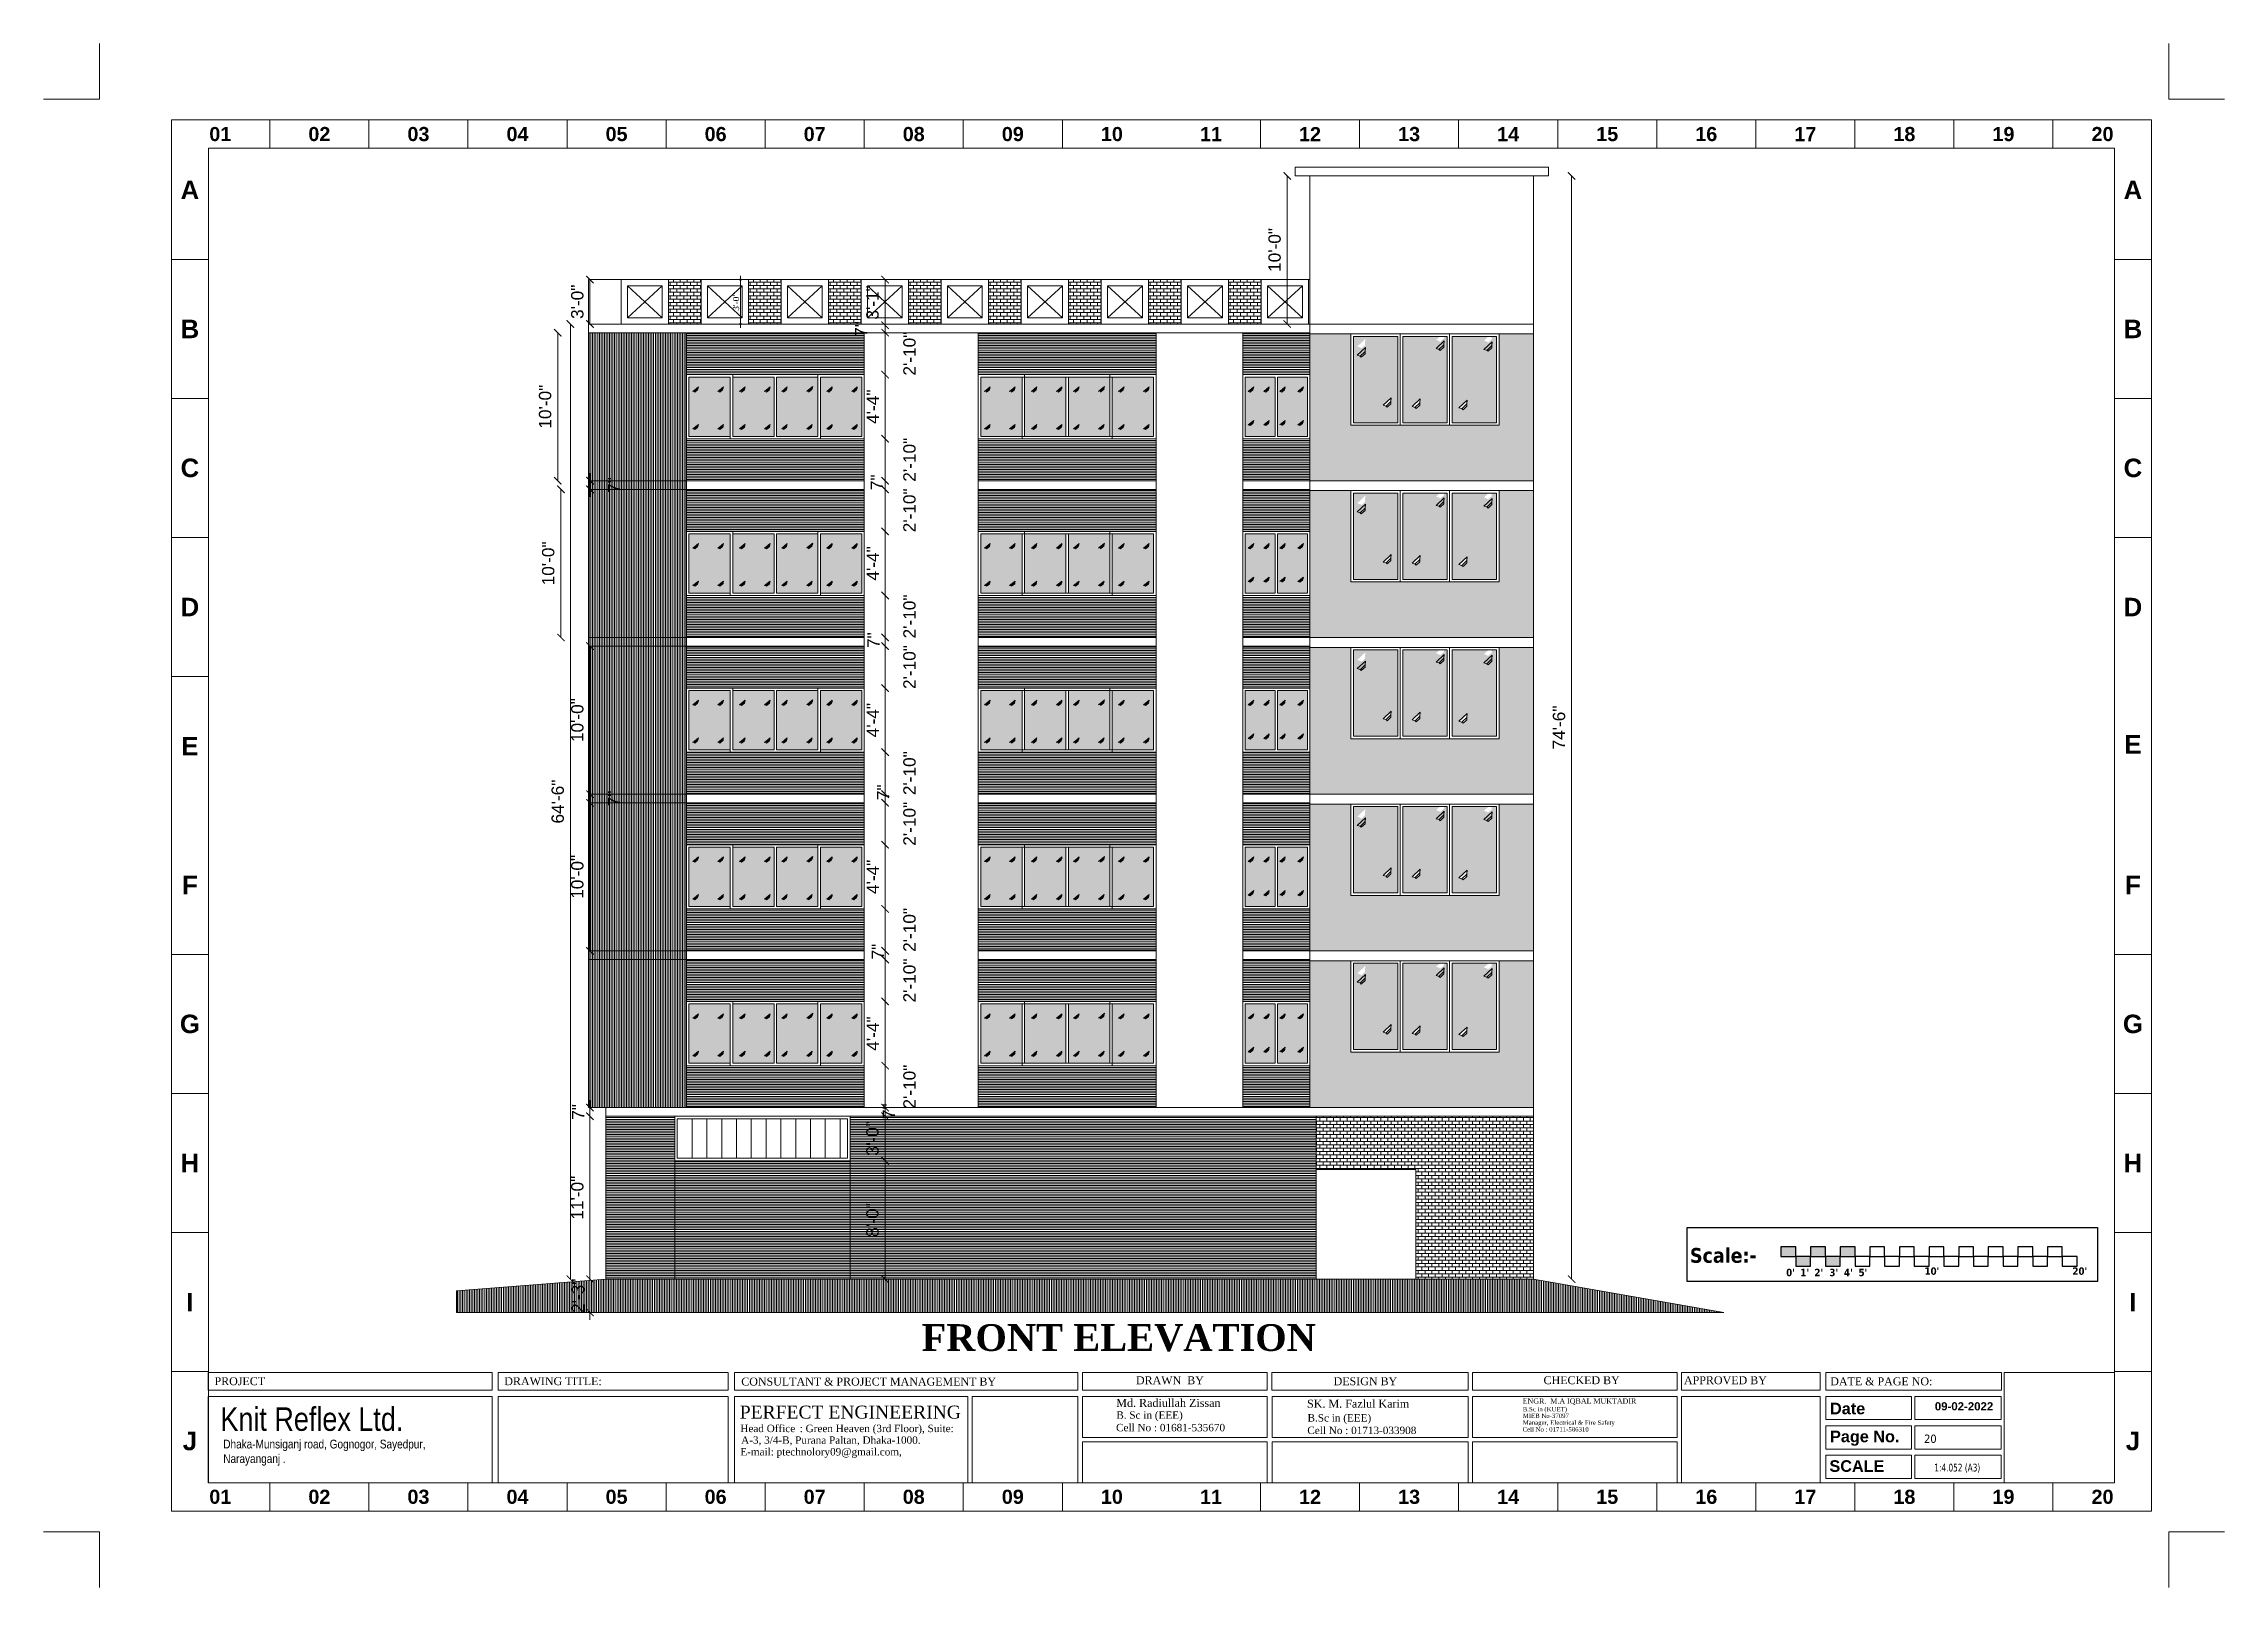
# Model space of a CAD drawing. Header units: inches. Extents: x -98933 to 1585249, y -3352739 to 192771.
# Drawn here: x 59728 to 61495, y 49478 to 50729 of the extents above; entities that cross this region are included whole.
import ezdxf

# ---------------------------------------------------------------- set-up
doc = ezdxf.new("R2010")
doc.units = ezdxf.units.IN
doc.header["$MEASUREMENT"] = 0
doc.header["$PDMODE"] = 35
doc.layers.get('0').update_dxf_attribs({"lineweight": 0})
doc.layers.get('Defpoints').update_dxf_attribs({"lineweight": 0})
doc.layers.add('-TB', color=7, linetype='Continuous')
for name, color, linetype, lineweight in [('AN-TEXT', 251, 'Continuous', 15), ('DIM 01', 250, 'Continuous', 9), ('DIM.', 251, 'Continuous', 5), ('DIM_WORKING', 7, 'Continuous', 0), ('FF-VALVES', 170, 'Continuous', 18), ('FIX', 251, 'Continuous', 0), ('FURNITURE', 144, 'Continuous', 0), ('HATCH', 252, 'Continuous', 0), ('illustr-TOILET FIXTURE', 252, 'Continuous', 0), ('Inline', 7, 'Continuous', 0), ('Layer1', 134, 'Continuous', 0), ('Line.1', 36, 'Continuous', 0), ('Outline', 7, 'Continuous', 0), ('Scale', 7, 'Continuous', 0), ('Scale_Text', 7, 'Continuous', 0), ('Text', 7, 'Continuous', 0), ('TEXT_TITLEBOX', 7, 'Continuous', 13), ('Titelblk', 7, 'Continuous', 25), ('TITLE', 7, 'Continuous', 20), ('window', 140, 'Continuous', 0)]:
    doc.layers.add(name, color=color, linetype=linetype, lineweight=lineweight)
doc.styles.add('10IN', font='arial.ttf', dxfattribs={"height": 10})
doc.styles.add('arial narrow', font='tahoma.ttf')
doc.styles.add('isop', font='isocpeur.ttf')
doc.styles.add('MONOTEXT', font='txt')
doc.styles.add('REG', font='times.ttf')
doc.styles.add('SHT-TEXT-1', font='times.ttf', dxfattribs={"height": 12})
doc.styles.get("Standard").update_dxf_attribs({"font": 'arialbd.ttf', "height": 24})
doc.styles.add('SX', font='arial.ttf')
doc.styles.add('TEXT', font='arial.ttf')
doc.dimstyles.new('Dim-Pres', dxfattribs={"dimtxt": 5.5, "dimasz": 2, "dimexe": 1.5, "dimexo": 1.5, "dimgap": 1, "dimtad": 3, "dimdec": 0, "dimzin": 3, "dimdsep": 46, "dimlunit": 4, "dimtxsty": 'REG', "dimblk": 'point', "dimcen": 2, "dimclrd": 256, "dimclre": 256, "dimclrt": 7, "dimadec": 0, "dimazin": 0, "dimtfac": 0.75, "dimtdec": 0, "dimtmove": 1, "dimatfit": 3, "dimldrblk": 'point', "dimfxl": 0, "dimtolj": 1, "dimtzin": 0, "dimlwd": -1, "dimlwe": -1, "dimarcsym": 1})
doc.dimstyles.new('DIM1', dxfattribs={"dimtxt": 15, "dimasz": 24, "dimexe": 0, "dimexo": 0, "dimgap": 20, "dimtad": 0, "dimdec": 0, "dimzin": 3, "dimdsep": 46, "dimlunit": 3, "dimtxsty": 'SX', "dimblk": 'OPEN30', "dimcen": 0, "dimse1": 1, "dimse2": 1, "dimclrd": 256, "dimclrt": 2, "dimadec": 0, "dimazin": 0, "dimtfac": 1, "dimtdec": 0, "dimtmove": 2, "dimatfit": 0, "dimldrblk": 'OPEN30', "dimfxl": 1, "dimtvp": 1, "dimtolj": 1, "dimtzin": 3, "dimlwd": -1, "dimarcsym": 0})
pattern_1 = [(0, (60545.4461, 49944.6753), (4e-16, 1.375), [])]
pattern_2 = [(0, (60545.4461, 50071.6753), (4e-16, 1.375), [])]
pattern_3 = [(0, (60545.4461, 50198.6753), (4e-16, 1.375), [])]
pattern_4 = [(0, (60545.4461, 50325.6753), (4e-16, 1.375), [])]
pattern_5 = [(0, (60545.4461, 50452.6753), (4e-16, 1.375), [])]
pattern_6 = [(0, (58724.5397, 50001.653), (4e-16, 1.375), [])]

msp = doc.modelspace()

# ---------------------------------------------------------------- texts
at = {"layer": '-TB', "lineweight": 0, "insert": (61251.97, 49601.83), "char_height": 6.744, "width": 34.7154, "attachment_point": 1, "style": 'arial narrow'}
msp.add_mtext('20', dxfattribs=at)
at = {"insert": (60439.44, 49680.21), "char_height": 21.6976, "width": 847.4634, "attachment_point": 4}
msp.add_mtext('{\\fTimes New Roman|b1|i0|c0|p18;FRONT ELEVATION}', dxfattribs=at)
at = {"layer": 'AN-TEXT', "lineweight": 25, "attachment_point": 1, "style": 'isop'}
for s, insert, char_height, width in [('{\\fTahoma|b1|i0|c0|p34;\\C7;Scale:-}', (61062.22, 49753.05), 12, 50.5478), ("{\\fTahoma|b1|i0|c0|p34;\\C7;0'}", (61140.13, 49736.19), 6, 8.2447), ("{\\fTahoma|b1|i0|c0|p34;\\C7;1'}", (61151.67, 49736.19), 6, 8.2447), ("{\\fTahoma|b1|i0|c0|p34;\\C7;2'}", (61163.02, 49736.19), 6, 8.2447), ("{\\fTahoma|b1|i0|c0|p34;\\C7;3'}", (61175.15, 49736.19), 6, 8.2447), ("{\\fTahoma|b1|i0|c0|p34;\\C7;4'}", (61186.99, 49736.19), 6, 8.2447), ("{\\fTahoma|b1|i0|c0|p34;\\C7;5'}", (61198.83, 49736.19), 6, 8.2447), ("{\\fTahoma|b1|i0|c0|p34;\\C7;10'}", (61252.28, 49737.31), 6, 8.2447), ("{\\fTahoma|b1|i0|c0|p34;\\C7;20'}", (61372.12, 49737.31), 6, 8.2447)]:
    msp.add_mtext(s, dxfattribs=dict(at, insert=insert, char_height=char_height, width=width))
at = {"layer": 'DIM.', "color": 5, "lineweight": 13, "insert": (59945.33, 49598.35), "char_height": 19.0902, "width": 517.1069, "attachment_point": 5, "style": 'TEXT'}
msp.add_mtext('{\\fArial Narrow|b0|i0|c0|p34;Knit Reflex Ltd.\\C256;\\P\\pt7.16569;\\fSwis721 BT|b1|i0|c0|p34;\\C7; }', dxfattribs=at)
at = {"layer": 'FF-VALVES', "color": 7, "style": 'arial narrow', "width": 0.8}
msp.add_text('1:4.052 (A3)', height=6.3019, dxfattribs=at).set_placement((61260.25, 49571.92))
at = {"layer": 'Text', "color": 56, "insert": (59873.53, 49587.17), "char_height": 7.0905, "width": 271.8122, "attachment_point": 4, "style": 'MONOTEXT'}
msp.add_mtext('{\\fArial Narrow|b0|i0|c0|p34;\\C7;Dhaka-Munsiganj road, Gognogor, Sayedpur, \\PNarayanganj .}', dxfattribs=at)
at = {"layer": 'TEXT_TITLEBOX', "lineweight": 25, "style": 'SHT-TEXT-1'}
for s, height, p in [('PROJECT', 6.425, (59866.41, 49641.88)), ('DRAWING TITLE:', 6.4249, (60101.31, 49641.88)), ('CONSULTANT & PROJECT MANAGEMENT BY', 6.4249, (60293.34, 49641.57)), ('DRAWN  BY', 6.425, (60613.22, 49642.62)), ('DESIGN BY', 6.425, (60773.41, 49641.85)), ('CHECKED BY', 6.425, (60943.55, 49642.69)), ('APPROVED BY', 6.4249, (61057.36, 49642.65)), ('DATE & PAGE NO:', 6.4249, (61175.92, 49641.77)), ('Md. Radiullah Zissan', 6.478, (60597.23, 49624.26)), ('SK. M. Fazlul Karim', 6.478, (60751.83, 49623.61)), ('ENGR.  M.A IQBAL MUKTADIR', 4.2227, (60926.64, 49626.91)), ('B. Sc in (EEE)', 5.9981, (60597.28, 49614.66)), ('B.Sc in (EEE)', 5.9981, (60752.28, 49612.39)), ('B.Sc in (KUET)', 3.5983, (60926.68, 49620.63)), ('MIEB No-37097', 3.5983, (60926.68, 49615.24)), ('Manager, Electrical & Fire Safety', 3.5983, (60926.68, 49609.74)), ('Cell No : 01681-535670', 5.9981, (60597.1, 49604.51)), ('Cell No : 01713-033908', 5.9981, (60752.11, 49602.25)), ('Cell No : 01711-586310', 3.5983, (60926.58, 49604.25))]:
    msp.add_text(s, height=height, dxfattribs=at).set_placement(p)
at = {"layer": 'TEXT_TITLEBOX', "color": 1, "lineweight": 25, "style": 'SHT-TEXT-1'}
msp.add_text('PERFECT ENGINEERING', height=10.496, dxfattribs=at).set_placement((60292.12, 49614.8))
at = {"layer": 'TEXT_TITLEBOX', "lineweight": 25}
for s, height, p in [('Date', 9.404, (61175.74, 49618.26)), ('09-02-2022', 6.628, (61260.64, 49621.44)), ('Page No.', 9.404, (61175.74, 49595.63))]:
    msp.add_text(s, height=height, dxfattribs=at).set_placement(p)
at = {"layer": 'TEXT_TITLEBOX', "color": 7, "lineweight": 25, "style": 'SHT-TEXT-1'}
for s, p in [('Head Office', (60292.57, 49603.82)), ('A-3, 3/4-B, Purana Paltan, Dhaka-1000.', (60293.23, 49594.37)), (': Green Heaven (3rd Floor), Suite:', (60340.71, 49603.82)), ('E-mail: ptechnolory09@gmail.com,', (60292.58, 49584.92))]:
    msp.add_text(s, height=5.9977, dxfattribs=at).set_placement(p)
at = {"layer": 'TEXT_TITLEBOX', "color": 1, "lineweight": 25}
msp.add_text('SCALE', height=9.404, dxfattribs=at).set_placement((61175.25, 49571.62))

# ---------------------------------------------------------------- blocks, each defined once
blk = doc.blocks.new('_ArchTick')
at = {"color": 0, "linetype": 'ByBlock', "const_width": 0.15}
blk.add_lwpolyline([(-0.5, -0.5), (0.5, 0.5)], dxfattribs=at)
blk = doc.blocks.new('*D569')
at = {"layer": 'Defpoints', "color": 0, "ltscale": 30, "transparency": 16777216}
for p in [(60170.7, 49727.8), (60183.4, 49727.8), (60178.5, 49700.8)]:
    blk.add_point(p, dxfattribs=at)
at = {"layer": 'DIM_WORKING', "ltscale": 30, "transparency": 16777216}
for p, q in [((60170.7, 49727.8), (60170.7, 49733.8)), ((60170.7, 49700.8), (60170.7, 49727.8)), ((60170.7, 49700.8), (60170.7, 49694.8))]:
    blk.add_line(p, q, dxfattribs=at)
at = {"layer": 'DIM_WORKING', "ltscale": 30, "transparency": 16777216, "xscale": 6, "yscale": 6, "zscale": 6}
for p, rotation in [((60170.7, 49727.8), 270), ((60170.7, 49700.8), 90)]:
    blk.add_blockref('_ArchTick', p, dxfattribs=dict(at, rotation=rotation))
at = {"layer": 'DIM_WORKING', "ltscale": 30, "transparency": 16777216, "insert": (60161.1, 49714.3), "char_height": 10, "attachment_point": 5, "rotation": 90, "style": '10IN'}
blk.add_mtext('\\A1;2\'-3"', dxfattribs=at)
blk = doc.blocks.new('*D570')
at = {"layer": 'Defpoints', "color": 0, "ltscale": 30, "transparency": 16777216}
for p in [(60170.7, 49859.8), (60183.4, 49859.8), (60183.4, 49727.8)]:
    blk.add_point(p, dxfattribs=at)
at = {"layer": 'DIM_WORKING', "ltscale": 30, "transparency": 16777216}
blk.add_line((60170.7, 49727.8), (60170.7, 49859.8), dxfattribs=at)
at = {"layer": 'DIM_WORKING', "ltscale": 30, "transparency": 16777216, "xscale": 6, "yscale": 6, "zscale": 6}
for p, rotation in [((60170.7, 49859.8), 90), ((60170.7, 49727.8), 270)]:
    blk.add_blockref('_ArchTick', p, dxfattribs=dict(at, rotation=rotation))
at = {"layer": 'DIM_WORKING', "ltscale": 30, "transparency": 16777216, "insert": (60160.5, 49793.8), "char_height": 10, "attachment_point": 5, "rotation": 90, "style": '10IN'}
blk.add_mtext('\\A1;11\'-0"', dxfattribs=at)
blk = doc.blocks.new('*D571')
at = {"layer": 'Defpoints', "color": 0, "ltscale": 30, "transparency": 16777216}
for p in [(60170.7, 49866.8), (60183.4, 49866.8), (60183.4, 49859.8)]:
    blk.add_point(p, dxfattribs=at)
at = {"layer": 'DIM_WORKING', "ltscale": 30, "transparency": 16777216}
for p, q in [((60170.7, 49866.8), (60170.7, 49872.8)), ((60170.7, 49859.8), (60170.7, 49866.8)), ((60170.7, 49859.8), (60170.7, 49853.8))]:
    blk.add_line(p, q, dxfattribs=at)
at = {"layer": 'DIM_WORKING', "ltscale": 30, "transparency": 16777216, "xscale": 6, "yscale": 6, "zscale": 6}
for p, rotation in [((60170.7, 49866.8), 270), ((60170.7, 49859.8), 90)]:
    blk.add_blockref('_ArchTick', p, dxfattribs=dict(at, rotation=rotation))
at = {"layer": 'DIM_WORKING', "ltscale": 30, "transparency": 16777216, "insert": (60161.2, 49863.3), "char_height": 10, "attachment_point": 5, "rotation": 90, "style": '10IN'}
blk.add_mtext('\\A1;7"', dxfattribs=at)
blk = doc.blocks.new('*D572')
at = {"layer": 'Defpoints', "color": 0, "ltscale": 30, "transparency": 16777216}
for p in [(60169.4, 50113.8), (60170.7, 50113.8), (60169.4, 49993.8)]:
    blk.add_point(p, dxfattribs=at)
at = {"layer": 'DIM_WORKING', "ltscale": 30, "transparency": 16777216}
blk.add_line((60170.7, 49993.8), (60170.7, 50113.8), dxfattribs=at)
at = {"layer": 'DIM_WORKING', "ltscale": 30, "transparency": 16777216, "xscale": 6, "yscale": 6, "zscale": 6}
for p, rotation in [((60170.7, 50113.8), 90), ((60170.7, 49993.8), 270)]:
    blk.add_blockref('_ArchTick', p, dxfattribs=dict(at, rotation=rotation))
at = {"layer": 'DIM_WORKING', "ltscale": 30, "transparency": 16777216, "insert": (60160.5, 50053.8), "char_height": 10, "attachment_point": 5, "rotation": 90, "style": '10IN'}
blk.add_mtext('\\A1;10\'-0"', dxfattribs=at)
blk = doc.blocks.new('*D573')
at = {"layer": 'Defpoints', "color": 0, "ltscale": 30, "transparency": 16777216}
for p in [(60169.4, 50120.8), (60169.4, 50113.8), (60170.7, 50120.8)]:
    blk.add_point(p, dxfattribs=at)
at = {"layer": 'DIM_WORKING', "ltscale": 30, "transparency": 16777216}
for p, q in [((60170.7, 50120.8), (60170.7, 50126.8)), ((60170.7, 50113.8), (60170.7, 50120.8)), ((60170.7, 50113.8), (60170.7, 50107.8))]:
    blk.add_line(p, q, dxfattribs=at)
at = {"layer": 'DIM_WORKING', "ltscale": 30, "transparency": 16777216, "xscale": 6, "yscale": 6, "zscale": 6}
for p, rotation in [((60170.7, 50120.8), 270), ((60170.7, 50113.8), 90)]:
    blk.add_blockref('_ArchTick', p, dxfattribs=dict(at, rotation=rotation))
at = {"layer": 'DIM_WORKING', "ltscale": 30, "transparency": 16777216, "insert": (60190.2, 50117.3), "char_height": 10, "attachment_point": 5, "rotation": 90, "style": '10IN'}
blk.add_mtext('\\A1;7"', dxfattribs=at)
blk = doc.blocks.new('*D574')
at = {"layer": 'Defpoints', "color": 0, "ltscale": 30, "transparency": 16777216}
for p in [(60169.4, 50240.8), (60170.7, 50240.8), (60169.4, 50120.8)]:
    blk.add_point(p, dxfattribs=at)
at = {"layer": 'DIM_WORKING', "ltscale": 30, "transparency": 16777216}
blk.add_line((60170.7, 50120.8), (60170.7, 50240.8), dxfattribs=at)
at = {"layer": 'DIM_WORKING', "ltscale": 30, "transparency": 16777216, "xscale": 6, "yscale": 6, "zscale": 6}
for p, rotation in [((60170.7, 50240.8), 90), ((60170.7, 50120.8), 270)]:
    blk.add_blockref('_ArchTick', p, dxfattribs=dict(at, rotation=rotation))
at = {"layer": 'DIM_WORKING', "ltscale": 30, "transparency": 16777216, "insert": (60160.5, 50180.8), "char_height": 10, "attachment_point": 5, "rotation": 90, "style": '10IN'}
blk.add_mtext('\\A1;10\'-0"', dxfattribs=at)
blk = doc.blocks.new('*D575')
at = {"layer": 'Defpoints', "color": 0, "ltscale": 30, "transparency": 16777216}
for p in [(60169.4, 50374.8), (60170.7, 50374.8), (60169.4, 50367.8)]:
    blk.add_point(p, dxfattribs=at)
at = {"layer": 'DIM_WORKING', "ltscale": 30, "transparency": 16777216}
for p, q in [((60170.7, 50374.8), (60170.7, 50380.8)), ((60170.7, 50367.8), (60170.7, 50374.8)), ((60170.7, 50367.8), (60170.7, 50361.8))]:
    blk.add_line(p, q, dxfattribs=at)
at = {"layer": 'DIM_WORKING', "ltscale": 30, "transparency": 16777216, "xscale": 6, "yscale": 6, "zscale": 6}
for p, rotation in [((60170.7, 50374.8), 270), ((60170.7, 50367.8), 90)]:
    blk.add_blockref('_ArchTick', p, dxfattribs=dict(at, rotation=rotation))
at = {"layer": 'DIM_WORKING', "ltscale": 30, "transparency": 16777216, "insert": (60190.2, 50371.3), "char_height": 10, "attachment_point": 5, "rotation": 90, "style": '10IN'}
blk.add_mtext('\\A1;7"', dxfattribs=at)
blk = doc.blocks.new('*D576')
at = {"layer": 'Defpoints', "color": 0, "ltscale": 30, "transparency": 16777216}
for p in [(60169.4, 50537.8), (60170.7, 50537.8), (60169.4, 50501.8)]:
    blk.add_point(p, dxfattribs=at)
at = {"layer": 'DIM_WORKING', "ltscale": 30, "transparency": 16777216}
blk.add_line((60170.7, 50501.8), (60170.7, 50537.8), dxfattribs=at)
at = {"layer": 'DIM_WORKING', "ltscale": 30, "transparency": 16777216, "xscale": 6, "yscale": 6, "zscale": 6}
for p, rotation in [((60170.7, 50537.8), 90), ((60170.7, 50501.8), 270)]:
    blk.add_blockref('_ArchTick', p, dxfattribs=dict(at, rotation=rotation))
at = {"layer": 'DIM_WORKING', "ltscale": 30, "transparency": 16777216, "insert": (60160.5, 50519.8), "char_height": 10, "attachment_point": 5, "rotation": 90, "style": '10IN'}
blk.add_mtext('\\A1;3\'-0"', dxfattribs=at)
blk = doc.blocks.new('*D577')
at = {"layer": 'Defpoints', "color": 0, "ltscale": 30, "transparency": 16777216}
for p in [(60147.2, 50367.8), (60174.2, 50367.8), (60175.1, 50247.8)]:
    blk.add_point(p, dxfattribs=at)
at = {"layer": 'DIM_WORKING', "ltscale": 30, "transparency": 16777216}
blk.add_line((60147.2, 50247.8), (60147.2, 50367.8), dxfattribs=at)
at = {"layer": 'DIM_WORKING', "ltscale": 30, "transparency": 16777216, "xscale": 6, "yscale": 6, "zscale": 6}
for p, rotation in [((60147.2, 50367.8), 90), ((60147.2, 50247.8), 270)]:
    blk.add_blockref('_ArchTick', p, dxfattribs=dict(at, rotation=rotation))
at = {"layer": 'DIM_WORKING', "ltscale": 30, "transparency": 16777216, "insert": (60136.9, 50307.8), "char_height": 10, "attachment_point": 5, "rotation": 90, "style": '10IN'}
blk.add_mtext('\\A1;10\'-0"', dxfattribs=at)
blk = doc.blocks.new('*D578')
at = {"layer": 'Defpoints', "color": 0, "ltscale": 30, "transparency": 16777216}
for p in [(60144.6, 50494.8), (60178.5, 50494.8), (60178.5, 50374.8)]:
    blk.add_point(p, dxfattribs=at)
at = {"layer": 'DIM_WORKING', "ltscale": 30, "transparency": 16777216}
blk.add_line((60144.6, 50374.8), (60144.6, 50494.8), dxfattribs=at)
at = {"layer": 'DIM_WORKING', "ltscale": 30, "transparency": 16777216, "xscale": 6, "yscale": 6, "zscale": 6}
for p, rotation in [((60144.6, 50494.8), 90), ((60144.6, 50374.8), 270)]:
    blk.add_blockref('_ArchTick', p, dxfattribs=dict(at, rotation=rotation))
at = {"layer": 'DIM_WORKING', "ltscale": 30, "transparency": 16777216, "insert": (60134.4, 50434.8), "char_height": 10, "attachment_point": 5, "rotation": 90, "style": '10IN'}
blk.add_mtext('\\A1;10\'-0"', dxfattribs=at)
blk = doc.blocks.new('*D579')
at = {"layer": 'Defpoints', "color": 0, "ltscale": 30, "transparency": 16777216}
for p in [(60735.8, 50621.8), (60754.2, 50621.8), (60754.2, 50501.8)]:
    blk.add_point(p, dxfattribs=at)
at = {"layer": 'FIX', "ltscale": 30, "transparency": 16777216}
blk.add_line((60735.8, 50501.8), (60735.8, 50621.8), dxfattribs=at)
at = {"layer": 'FIX', "ltscale": 30, "transparency": 16777216, "xscale": 6, "yscale": 6, "zscale": 6}
for p, rotation in [((60735.8, 50621.8), 90), ((60735.8, 50501.8), 270)]:
    blk.add_blockref('_ArchTick', p, dxfattribs=dict(at, rotation=rotation))
at = {"layer": 'FIX', "ltscale": 30, "transparency": 16777216, "insert": (60725.6, 50561.8), "char_height": 10, "attachment_point": 5, "rotation": 90, "style": '10IN'}
blk.add_mtext('\\A1;10\'-0"', dxfattribs=at)
blk = doc.blocks.new('*D580')
at = {"layer": 'Defpoints', "color": 0, "ltscale": 30, "transparency": 16777216}
for p in [(60381.4, 49823.8), (60409.9, 49823.8), (60381.4, 49727.8)]:
    blk.add_point(p, dxfattribs=at)
at = {"layer": 'DIM_WORKING', "ltscale": 30, "transparency": 16777216}
blk.add_line((60409.9, 49727.8), (60409.9, 49823.8), dxfattribs=at)
at = {"layer": 'DIM_WORKING', "ltscale": 30, "transparency": 16777216, "xscale": 6, "yscale": 6, "zscale": 6}
for p, rotation in [((60409.9, 49823.8), 90), ((60409.9, 49727.8), 270)]:
    blk.add_blockref('_ArchTick', p, dxfattribs=dict(at, rotation=rotation))
at = {"layer": 'DIM_WORKING', "ltscale": 30, "transparency": 16777216, "insert": (60399.7, 49775.8), "char_height": 10, "attachment_point": 5, "rotation": 90, "style": '10IN'}
blk.add_mtext('\\A1;8\'-0"', dxfattribs=at)
blk = doc.blocks.new('*D581')
at = {"layer": 'Defpoints', "color": 0, "ltscale": 30, "transparency": 16777216}
for p in [(60381.4, 49859.8), (60409.9, 49859.8), (60381.4, 49823.8)]:
    blk.add_point(p, dxfattribs=at)
at = {"layer": 'DIM_WORKING', "ltscale": 30, "transparency": 16777216}
blk.add_line((60409.9, 49823.8), (60409.9, 49859.8), dxfattribs=at)
at = {"layer": 'DIM_WORKING', "ltscale": 30, "transparency": 16777216, "xscale": 6, "yscale": 6, "zscale": 6}
for p, rotation in [((60409.9, 49859.8), 90), ((60409.9, 49823.8), 270)]:
    blk.add_blockref('_ArchTick', p, dxfattribs=dict(at, rotation=rotation))
at = {"layer": 'DIM_WORKING', "ltscale": 30, "transparency": 16777216, "insert": (60399.7, 49841.8), "char_height": 10, "attachment_point": 5, "rotation": 90, "style": '10IN'}
blk.add_mtext('\\A1;3\'-0"', dxfattribs=at)
blk = doc.blocks.new('*D582')
at = {"layer": 'Defpoints', "color": 0, "ltscale": 30, "transparency": 16777216}
for p in [(60381.4, 49859.8), (60392.9, 49866.8), (60409.9, 49866.8)]:
    blk.add_point(p, dxfattribs=at)
at = {"layer": 'DIM_WORKING', "ltscale": 30, "transparency": 16777216}
blk.add_line((60409.9, 49859.8), (60409.9, 49866.8), dxfattribs=at)
at = {"layer": 'DIM_WORKING', "ltscale": 30, "transparency": 16777216, "xscale": 6, "yscale": 6, "zscale": 6}
for p, rotation in [((60409.9, 49866.8), 90), ((60409.9, 49859.8), 270)]:
    blk.add_blockref('_ArchTick', p, dxfattribs=dict(at, rotation=rotation))
at = {"layer": 'DIM_WORKING', "ltscale": 30, "transparency": 16777216, "insert": (60412.9, 49863.8), "char_height": 10, "attachment_point": 5, "rotation": 90, "style": '10IN'}
blk.add_mtext('\\A1;7"', dxfattribs=at)
blk = doc.blocks.new('*D583')
at = {"layer": 'Defpoints', "color": 0, "ltscale": 30, "transparency": 16777216}
for p in [(60392.9, 49900.8), (60409.9, 49900.8), (60392.9, 49866.8)]:
    blk.add_point(p, dxfattribs=at)
at = {"layer": 'DIM_WORKING', "ltscale": 30, "transparency": 16777216}
for p, q in [((60409.9, 49900.8), (60409.9, 49906.8)), ((60409.9, 49866.8), (60409.9, 49900.8)), ((60409.9, 49866.8), (60409.9, 49860.8))]:
    blk.add_line(p, q, dxfattribs=at)
at = {"layer": 'DIM_WORKING', "ltscale": 30, "transparency": 16777216, "xscale": 6, "yscale": 6, "zscale": 6}
for p, rotation in [((60409.9, 49900.8), 270), ((60409.9, 49866.8), 90)]:
    blk.add_blockref('_ArchTick', p, dxfattribs=dict(at, rotation=rotation))
at = {"layer": 'DIM_WORKING', "ltscale": 30, "transparency": 16777216, "insert": (60429.7, 49883.8), "char_height": 10, "attachment_point": 5, "rotation": 90, "style": '10IN'}
blk.add_mtext('\\A1;2\'-10"', dxfattribs=at)
blk = doc.blocks.new('*D584')
at = {"layer": 'Defpoints', "color": 0, "ltscale": 30, "transparency": 16777216}
for p in [(60392.9, 49952.8), (60409.9, 49952.8), (60392.9, 49900.8)]:
    blk.add_point(p, dxfattribs=at)
at = {"layer": 'DIM_WORKING', "ltscale": 30, "transparency": 16777216}
blk.add_line((60409.9, 49900.8), (60409.9, 49952.8), dxfattribs=at)
at = {"layer": 'DIM_WORKING', "ltscale": 30, "transparency": 16777216, "xscale": 6, "yscale": 6, "zscale": 6}
for p, rotation in [((60409.9, 49952.8), 90), ((60409.9, 49900.8), 270)]:
    blk.add_blockref('_ArchTick', p, dxfattribs=dict(at, rotation=rotation))
at = {"layer": 'DIM_WORKING', "ltscale": 30, "transparency": 16777216, "insert": (60399.9, 49926.8), "char_height": 10, "attachment_point": 5, "rotation": 90, "style": '10IN'}
blk.add_mtext('\\A1;4\'-4"', dxfattribs=at)
blk = doc.blocks.new('*D585')
at = {"layer": 'Defpoints', "color": 0, "ltscale": 30, "transparency": 16777216}
for p in [(60392.9, 49986.8), (60409.9, 49986.8), (60392.9, 49952.8)]:
    blk.add_point(p, dxfattribs=at)
at = {"layer": 'DIM_WORKING', "ltscale": 30, "transparency": 16777216}
for p, q in [((60409.9, 49986.8), (60409.9, 49992.8)), ((60409.9, 49952.8), (60409.9, 49986.8)), ((60409.9, 49952.8), (60409.9, 49946.8))]:
    blk.add_line(p, q, dxfattribs=at)
at = {"layer": 'DIM_WORKING', "ltscale": 30, "transparency": 16777216, "xscale": 6, "yscale": 6, "zscale": 6}
for p, rotation in [((60409.9, 49986.8), 270), ((60409.9, 49952.8), 90)]:
    blk.add_blockref('_ArchTick', p, dxfattribs=dict(at, rotation=rotation))
at = {"layer": 'DIM_WORKING', "ltscale": 30, "transparency": 16777216, "insert": (60429.7, 49969.8), "char_height": 10, "attachment_point": 5, "rotation": 90, "style": '10IN'}
blk.add_mtext('\\A1;2\'-10"', dxfattribs=at)
blk = doc.blocks.new('*D586')
at = {"layer": 'Defpoints', "color": 0, "ltscale": 30, "transparency": 16777216}
for p in [(60392.9, 49993.8), (60392.9, 49986.8), (60409.9, 49993.8)]:
    blk.add_point(p, dxfattribs=at)
at = {"layer": 'DIM_WORKING', "ltscale": 30, "transparency": 16777216}
blk.add_line((60409.9, 49986.8), (60409.9, 49993.8), dxfattribs=at)
at = {"layer": 'DIM_WORKING', "ltscale": 30, "transparency": 16777216, "xscale": 6, "yscale": 6, "zscale": 6}
for p, rotation in [((60409.9, 49993.8), 90), ((60409.9, 49986.8), 270)]:
    blk.add_blockref('_ArchTick', p, dxfattribs=dict(at, rotation=rotation))
at = {"layer": 'DIM_WORKING', "ltscale": 30, "transparency": 16777216, "insert": (60404.1, 49993.2), "char_height": 10, "attachment_point": 5, "rotation": 90, "style": '10IN'}
blk.add_mtext('\\A1;7"', dxfattribs=at)
blk = doc.blocks.new('*D587')
at = {"layer": 'Defpoints', "color": 0, "ltscale": 30, "transparency": 16777216}
for p in [(60392.9, 50027.8), (60409.9, 50027.8), (60392.9, 49993.8)]:
    blk.add_point(p, dxfattribs=at)
at = {"layer": 'DIM_WORKING', "ltscale": 30, "transparency": 16777216}
for p, q in [((60409.9, 50027.8), (60409.9, 50033.8)), ((60409.9, 49993.8), (60409.9, 50027.8)), ((60409.9, 49993.8), (60409.9, 49987.8))]:
    blk.add_line(p, q, dxfattribs=at)
at = {"layer": 'DIM_WORKING', "ltscale": 30, "transparency": 16777216, "xscale": 6, "yscale": 6, "zscale": 6}
for p, rotation in [((60409.9, 50027.8), 270), ((60409.9, 49993.8), 90)]:
    blk.add_blockref('_ArchTick', p, dxfattribs=dict(at, rotation=rotation))
at = {"layer": 'DIM_WORKING', "ltscale": 30, "transparency": 16777216, "insert": (60429.7, 50010.8), "char_height": 10, "attachment_point": 5, "rotation": 90, "style": '10IN'}
blk.add_mtext('\\A1;2\'-10"', dxfattribs=at)
blk = doc.blocks.new('*D588')
at = {"layer": 'Defpoints', "color": 0, "ltscale": 30, "transparency": 16777216}
for p in [(60392.9, 50079.8), (60409.9, 50079.8), (60392.9, 50027.8)]:
    blk.add_point(p, dxfattribs=at)
at = {"layer": 'DIM_WORKING', "ltscale": 30, "transparency": 16777216}
blk.add_line((60409.9, 50027.8), (60409.9, 50079.8), dxfattribs=at)
at = {"layer": 'DIM_WORKING', "ltscale": 30, "transparency": 16777216, "xscale": 6, "yscale": 6, "zscale": 6}
for p, rotation in [((60409.9, 50079.8), 90), ((60409.9, 50027.8), 270)]:
    blk.add_blockref('_ArchTick', p, dxfattribs=dict(at, rotation=rotation))
at = {"layer": 'DIM_WORKING', "ltscale": 30, "transparency": 16777216, "insert": (60399.9, 50053.8), "char_height": 10, "attachment_point": 5, "rotation": 90, "style": '10IN'}
blk.add_mtext('\\A1;4\'-4"', dxfattribs=at)
blk = doc.blocks.new('*D589')
at = {"layer": 'Defpoints', "color": 0, "ltscale": 30, "transparency": 16777216}
for p in [(60392.9, 50113.8), (60409.9, 50113.8), (60392.9, 50079.8)]:
    blk.add_point(p, dxfattribs=at)
at = {"layer": 'DIM_WORKING', "ltscale": 30, "transparency": 16777216}
for p, q in [((60409.9, 50113.8), (60409.9, 50119.8)), ((60409.9, 50079.8), (60409.9, 50113.8)), ((60409.9, 50079.8), (60409.9, 50073.8))]:
    blk.add_line(p, q, dxfattribs=at)
at = {"layer": 'DIM_WORKING', "ltscale": 30, "transparency": 16777216, "xscale": 6, "yscale": 6, "zscale": 6}
for p, rotation in [((60409.9, 50113.8), 270), ((60409.9, 50079.8), 90)]:
    blk.add_blockref('_ArchTick', p, dxfattribs=dict(at, rotation=rotation))
at = {"layer": 'DIM_WORKING', "ltscale": 30, "transparency": 16777216, "insert": (60429.7, 50096.8), "char_height": 10, "attachment_point": 5, "rotation": 90, "style": '10IN'}
blk.add_mtext('\\A1;2\'-10"', dxfattribs=at)
blk = doc.blocks.new('*D590')
at = {"layer": 'Defpoints', "color": 0, "ltscale": 30, "transparency": 16777216}
for p in [(60392.9, 50120.8), (60392.9, 50113.8), (60409.9, 50120.8)]:
    blk.add_point(p, dxfattribs=at)
at = {"layer": 'DIM_WORKING', "ltscale": 30, "transparency": 16777216}
for p, q in [((60409.9, 50120.8), (60409.9, 50126.8)), ((60409.9, 50113.8), (60409.9, 50120.8)), ((60409.9, 50113.8), (60409.9, 50107.8))]:
    blk.add_line(p, q, dxfattribs=at)
at = {"layer": 'DIM_WORKING', "ltscale": 30, "transparency": 16777216, "xscale": 6, "yscale": 6, "zscale": 6}
for p, rotation in [((60409.9, 50120.8), 270), ((60409.9, 50113.8), 90)]:
    blk.add_blockref('_ArchTick', p, dxfattribs=dict(at, rotation=rotation))
at = {"layer": 'DIM_WORKING', "ltscale": 30, "transparency": 16777216, "insert": (60408.4, 50122.3), "char_height": 10, "attachment_point": 5, "rotation": 90, "style": '10IN'}
blk.add_mtext('\\A1;7"', dxfattribs=at)
blk = doc.blocks.new('*D591')
at = {"layer": 'Defpoints', "color": 0, "ltscale": 30, "transparency": 16777216}
for p in [(60392.9, 50154.8), (60409.9, 50154.8), (60392.9, 50120.8)]:
    blk.add_point(p, dxfattribs=at)
at = {"layer": 'DIM_WORKING', "ltscale": 30, "transparency": 16777216}
for p, q in [((60409.9, 50154.8), (60409.9, 50160.8)), ((60409.9, 50120.8), (60409.9, 50154.8)), ((60409.9, 50120.8), (60409.9, 50114.8))]:
    blk.add_line(p, q, dxfattribs=at)
at = {"layer": 'DIM_WORKING', "ltscale": 30, "transparency": 16777216, "xscale": 6, "yscale": 6, "zscale": 6}
for p, rotation in [((60409.9, 50154.8), 270), ((60409.9, 50120.8), 90)]:
    blk.add_blockref('_ArchTick', p, dxfattribs=dict(at, rotation=rotation))
at = {"layer": 'DIM_WORKING', "ltscale": 30, "transparency": 16777216, "insert": (60429.7, 50137.8), "char_height": 10, "attachment_point": 5, "rotation": 90, "style": '10IN'}
blk.add_mtext('\\A1;2\'-10"', dxfattribs=at)
blk = doc.blocks.new('*D592')
at = {"layer": 'Defpoints', "color": 0, "ltscale": 30, "transparency": 16777216}
for p in [(60392.9, 50206.8), (60409.9, 50206.8), (60392.9, 50154.8)]:
    blk.add_point(p, dxfattribs=at)
at = {"layer": 'DIM_WORKING', "ltscale": 30, "transparency": 16777216}
blk.add_line((60409.9, 50154.8), (60409.9, 50206.8), dxfattribs=at)
at = {"layer": 'DIM_WORKING', "ltscale": 30, "transparency": 16777216, "xscale": 6, "yscale": 6, "zscale": 6}
for p, rotation in [((60409.9, 50206.8), 90), ((60409.9, 50154.8), 270)]:
    blk.add_blockref('_ArchTick', p, dxfattribs=dict(at, rotation=rotation))
at = {"layer": 'DIM_WORKING', "ltscale": 30, "transparency": 16777216, "insert": (60399.9, 50180.8), "char_height": 10, "attachment_point": 5, "rotation": 90, "style": '10IN'}
blk.add_mtext('\\A1;4\'-4"', dxfattribs=at)
blk = doc.blocks.new('*D593')
at = {"layer": 'Defpoints', "color": 0, "ltscale": 30, "transparency": 16777216}
for p in [(60392.9, 50240.8), (60409.9, 50240.8), (60392.9, 50206.8)]:
    blk.add_point(p, dxfattribs=at)
at = {"layer": 'DIM_WORKING', "ltscale": 30, "transparency": 16777216}
for p, q in [((60409.9, 50240.8), (60409.9, 50246.8)), ((60409.9, 50206.8), (60409.9, 50240.8)), ((60409.9, 50206.8), (60409.9, 50200.8))]:
    blk.add_line(p, q, dxfattribs=at)
at = {"layer": 'DIM_WORKING', "ltscale": 30, "transparency": 16777216, "xscale": 6, "yscale": 6, "zscale": 6}
for p, rotation in [((60409.9, 50240.8), 270), ((60409.9, 50206.8), 90)]:
    blk.add_blockref('_ArchTick', p, dxfattribs=dict(at, rotation=rotation))
at = {"layer": 'DIM_WORKING', "ltscale": 30, "transparency": 16777216, "insert": (60429.7, 50223.8), "char_height": 10, "attachment_point": 5, "rotation": 90, "style": '10IN'}
blk.add_mtext('\\A1;2\'-10"', dxfattribs=at)
blk = doc.blocks.new('*D594')
at = {"layer": 'Defpoints', "color": 0, "ltscale": 30, "transparency": 16777216}
for p in [(60392.9, 50247.8), (60392.9, 50240.8), (60409.9, 50247.8)]:
    blk.add_point(p, dxfattribs=at)
at = {"layer": 'DIM_WORKING', "ltscale": 30, "transparency": 16777216}
blk.add_line((60409.9, 50240.8), (60409.9, 50247.8), dxfattribs=at)
at = {"layer": 'DIM_WORKING', "ltscale": 30, "transparency": 16777216, "xscale": 6, "yscale": 6, "zscale": 6}
for p, rotation in [((60409.9, 50247.8), 90), ((60409.9, 50240.8), 270)]:
    blk.add_blockref('_ArchTick', p, dxfattribs=dict(at, rotation=rotation))
at = {"layer": 'DIM_WORKING', "ltscale": 30, "transparency": 16777216, "insert": (60400.5, 50245.6), "char_height": 10, "attachment_point": 5, "rotation": 90, "style": '10IN'}
blk.add_mtext('\\A1;7"', dxfattribs=at)
blk = doc.blocks.new('*D595')
at = {"layer": 'Defpoints', "color": 0, "ltscale": 30, "transparency": 16777216}
for p in [(60392.9, 50281.8), (60409.9, 50281.8), (60392.9, 50247.8)]:
    blk.add_point(p, dxfattribs=at)
at = {"layer": 'DIM_WORKING', "ltscale": 30, "transparency": 16777216}
for p, q in [((60409.9, 50281.8), (60409.9, 50287.8)), ((60409.9, 50247.8), (60409.9, 50281.8)), ((60409.9, 50247.8), (60409.9, 50241.8))]:
    blk.add_line(p, q, dxfattribs=at)
at = {"layer": 'DIM_WORKING', "ltscale": 30, "transparency": 16777216, "xscale": 6, "yscale": 6, "zscale": 6}
for p, rotation in [((60409.9, 50281.8), 270), ((60409.9, 50247.8), 90)]:
    blk.add_blockref('_ArchTick', p, dxfattribs=dict(at, rotation=rotation))
at = {"layer": 'DIM_WORKING', "ltscale": 30, "transparency": 16777216, "insert": (60429.7, 50264.8), "char_height": 10, "attachment_point": 5, "rotation": 90, "style": '10IN'}
blk.add_mtext('\\A1;2\'-10"', dxfattribs=at)
blk = doc.blocks.new('*D596')
at = {"layer": 'Defpoints', "color": 0, "ltscale": 30, "transparency": 16777216}
for p in [(60392.9, 50333.8), (60409.9, 50333.8), (60392.9, 50281.8)]:
    blk.add_point(p, dxfattribs=at)
at = {"layer": 'DIM_WORKING', "ltscale": 30, "transparency": 16777216}
blk.add_line((60409.9, 50281.8), (60409.9, 50333.8), dxfattribs=at)
at = {"layer": 'DIM_WORKING', "ltscale": 30, "transparency": 16777216, "xscale": 6, "yscale": 6, "zscale": 6}
for p, rotation in [((60409.9, 50333.8), 90), ((60409.9, 50281.8), 270)]:
    blk.add_blockref('_ArchTick', p, dxfattribs=dict(at, rotation=rotation))
at = {"layer": 'DIM_WORKING', "ltscale": 30, "transparency": 16777216, "insert": (60399.9, 50307.8), "char_height": 10, "attachment_point": 5, "rotation": 90, "style": '10IN'}
blk.add_mtext('\\A1;4\'-4"', dxfattribs=at)
blk = doc.blocks.new('*D597')
at = {"layer": 'Defpoints', "color": 0, "ltscale": 30, "transparency": 16777216}
for p in [(60392.9, 50367.8), (60409.9, 50367.8), (60392.9, 50333.8)]:
    blk.add_point(p, dxfattribs=at)
at = {"layer": 'DIM_WORKING', "ltscale": 30, "transparency": 16777216}
for p, q in [((60409.9, 50367.8), (60409.9, 50373.8)), ((60409.9, 50333.8), (60409.9, 50367.8)), ((60409.9, 50333.8), (60409.9, 50327.8))]:
    blk.add_line(p, q, dxfattribs=at)
at = {"layer": 'DIM_WORKING', "ltscale": 30, "transparency": 16777216, "xscale": 6, "yscale": 6, "zscale": 6}
for p, rotation in [((60409.9, 50367.8), 270), ((60409.9, 50333.8), 90)]:
    blk.add_blockref('_ArchTick', p, dxfattribs=dict(at, rotation=rotation))
at = {"layer": 'DIM_WORKING', "ltscale": 30, "transparency": 16777216, "insert": (60429.7, 50350.8), "char_height": 10, "attachment_point": 5, "rotation": 90, "style": '10IN'}
blk.add_mtext('\\A1;2\'-10"', dxfattribs=at)
blk = doc.blocks.new('*D598')
at = {"layer": 'Defpoints', "color": 0, "ltscale": 30, "transparency": 16777216}
for p in [(60392.9, 50374.8), (60409.9, 50374.8), (60392.9, 50367.8)]:
    blk.add_point(p, dxfattribs=at)
at = {"layer": 'DIM_WORKING', "ltscale": 30, "transparency": 16777216}
blk.add_line((60409.9, 50367.8), (60409.9, 50374.8), dxfattribs=at)
at = {"layer": 'DIM_WORKING', "ltscale": 30, "transparency": 16777216, "xscale": 6, "yscale": 6, "zscale": 6}
for p, rotation in [((60409.9, 50374.8), 90), ((60409.9, 50367.8), 270)]:
    blk.add_blockref('_ArchTick', p, dxfattribs=dict(at, rotation=rotation))
at = {"layer": 'DIM_WORKING', "ltscale": 30, "transparency": 16777216, "insert": (60403.2, 50373.5), "char_height": 10, "attachment_point": 5, "rotation": 90, "style": '10IN'}
blk.add_mtext('\\A1;7"', dxfattribs=at)
blk = doc.blocks.new('*D599')
at = {"layer": 'Defpoints', "color": 0, "ltscale": 30, "transparency": 16777216}
for p in [(60392.9, 50408.8), (60409.9, 50408.8), (60392.9, 50374.8)]:
    blk.add_point(p, dxfattribs=at)
at = {"layer": 'DIM_WORKING', "ltscale": 30, "transparency": 16777216}
for p, q in [((60409.9, 50408.8), (60409.9, 50412.8)), ((60409.9, 50374.8), (60409.9, 50408.8)), ((60409.9, 50374.8), (60409.9, 50370.8))]:
    blk.add_line(p, q, dxfattribs=at)
at = {"layer": 'DIM_WORKING', "ltscale": 30, "transparency": 16777216, "xscale": 4, "yscale": 4, "zscale": 4}
for p, rotation in [((60409.9, 50408.8), 270), ((60409.9, 50374.8), 90)]:
    blk.add_blockref('_ArchTick', p, dxfattribs=dict(at, rotation=rotation))
at = {"layer": 'DIM_WORKING', "ltscale": 30, "transparency": 16777216, "insert": (60429.7, 50391.8), "char_height": 10, "attachment_point": 5, "rotation": 90, "style": '10IN'}
blk.add_mtext('\\A1;2\'-10"', dxfattribs=at)
blk = doc.blocks.new('*D600')
at = {"layer": 'Defpoints', "color": 0, "ltscale": 30, "transparency": 16777216}
for p in [(60392.9, 50460.8), (60409.9, 50460.8), (60392.9, 50408.8)]:
    blk.add_point(p, dxfattribs=at)
at = {"layer": 'DIM_WORKING', "ltscale": 30, "transparency": 16777216}
blk.add_line((60409.9, 50408.8), (60409.9, 50460.8), dxfattribs=at)
at = {"layer": 'DIM_WORKING', "ltscale": 30, "transparency": 16777216, "xscale": 6, "yscale": 6, "zscale": 6}
for p, rotation in [((60409.9, 50460.8), 90), ((60409.9, 50408.8), 270)]:
    blk.add_blockref('_ArchTick', p, dxfattribs=dict(at, rotation=rotation))
at = {"layer": 'DIM_WORKING', "ltscale": 30, "transparency": 16777216, "insert": (60399.9, 50434.8), "char_height": 10, "attachment_point": 5, "rotation": 90, "style": '10IN'}
blk.add_mtext('\\A1;4\'-4"', dxfattribs=at)
blk = doc.blocks.new('*D601')
at = {"layer": 'Defpoints', "color": 0, "ltscale": 30, "transparency": 16777216}
for p in [(60392.9, 50494.8), (60409.9, 50494.8), (60392.9, 50460.8)]:
    blk.add_point(p, dxfattribs=at)
at = {"layer": 'DIM_WORKING', "ltscale": 30, "transparency": 16777216}
for p, q in [((60409.9, 50494.8), (60409.9, 50500.8)), ((60409.9, 50460.8), (60409.9, 50494.8)), ((60409.9, 50460.8), (60409.9, 50454.8))]:
    blk.add_line(p, q, dxfattribs=at)
at = {"layer": 'DIM_WORKING', "ltscale": 30, "transparency": 16777216, "xscale": 6, "yscale": 6, "zscale": 6}
for p, rotation in [((60409.9, 50494.8), 270), ((60409.9, 50460.8), 90)]:
    blk.add_blockref('_ArchTick', p, dxfattribs=dict(at, rotation=rotation))
at = {"layer": 'DIM_WORKING', "ltscale": 30, "transparency": 16777216, "insert": (60429.7, 50477.8), "char_height": 10, "attachment_point": 5, "rotation": 90, "style": '10IN'}
blk.add_mtext('\\A1;2\'-10"', dxfattribs=at)
blk = doc.blocks.new('*D602')
at = {"layer": 'Defpoints', "color": 0, "ltscale": 30, "transparency": 16777216}
for p in [(60409.9, 50500.8), (60409.9, 50500.8), (60392.9, 50494.8)]:
    blk.add_point(p, dxfattribs=at)
at = {"layer": 'DIM_WORKING', "ltscale": 30, "transparency": 16777216}
for p, q in [((60409.9, 50500.8), (60409.9, 50506.8)), ((60409.9, 50494.8), (60409.9, 50500.8)), ((60409.9, 50494.8), (60409.9, 50488.8))]:
    blk.add_line(p, q, dxfattribs=at)
at = {"layer": 'DIM_WORKING', "ltscale": 30, "transparency": 16777216, "xscale": 6, "yscale": 6, "zscale": 6}
for p, rotation in [((60409.9, 50500.8), 270), ((60409.9, 50494.8), 90)]:
    blk.add_blockref('_ArchTick', p, dxfattribs=dict(at, rotation=rotation))
at = {"layer": 'DIM_WORKING', "ltscale": 30, "transparency": 16777216, "insert": (60390.4, 50497.8), "char_height": 10, "attachment_point": 5, "rotation": 90, "style": '10IN'}
blk.add_mtext('\\A1;7"', dxfattribs=at)
blk = doc.blocks.new('*D603')
at = {"layer": 'Defpoints', "color": 0, "ltscale": 30, "transparency": 16777216}
for p in [(60409.7, 50537.8), (60409.9, 50537.8), (60409.9, 50500.8)]:
    blk.add_point(p, dxfattribs=at)
at = {"layer": 'DIM_WORKING', "ltscale": 30, "transparency": 16777216}
blk.add_line((60409.9, 50500.8), (60409.9, 50537.8), dxfattribs=at)
at = {"layer": 'DIM_WORKING', "ltscale": 30, "transparency": 16777216, "xscale": 6, "yscale": 6, "zscale": 6}
for p, rotation in [((60409.9, 50537.8), 90), ((60409.9, 50500.8), 270)]:
    blk.add_blockref('_ArchTick', p, dxfattribs=dict(at, rotation=rotation))
at = {"layer": 'DIM_WORKING', "ltscale": 30, "transparency": 16777216, "insert": (60399.7, 50519.3), "char_height": 10, "attachment_point": 5, "rotation": 90, "style": '10IN'}
blk.add_mtext('\\A1;3\'-1"', dxfattribs=at)
blk = doc.blocks.new('PAGE')
at = {"layer": 'Inline', "color": 252, "lineweight": 15}
blk.add_lwpolyline([(178051640.6, 22656441.1), (178051640.6, 22657235.8), (178050505.4, 22657235.8), (178050505.4, 22656441.1)], close=True, dxfattribs=at)
at = {"layer": 'Outline', "color": 252, "lineweight": 15}
for p, q in [((178051662.6, 22657252.7), (178050483.4, 22657252.7)), ((178051662.6, 22656424.2), (178051662.6, 22657252.7)), ((178050483.4, 22656424.2), (178051662.6, 22656424.2))]:
    blk.add_line(p, q, dxfattribs=at)
blk.add_lwpolyline([(178050483.4, 22657252.7), (178050483.4, 22656424.2)], dxfattribs=at)
at = {"layer": 'Scale', "color": 252, "lineweight": 9}
for p, q in [((178050542, 22657235.8), (178050542, 22657252.7)), ((178050601, 22657235.8), (178050601, 22657252.7)), ((178050660, 22657235.8), (178050660, 22657252.7)), ((178050719, 22657235.8), (178050719, 22657252.7)), ((178050778, 22657235.8), (178050778, 22657252.7)), ((178050837, 22657235.8), (178050837, 22657252.7)), ((178050896, 22657235.8), (178050896, 22657252.7)), ((178050955, 22657235.8), (178050955, 22657252.7)), ((178051014, 22657235.8), (178051014, 22657252.7)), ((178051132, 22657235.8), (178051132, 22657252.7)), ((178051191, 22657235.8), (178051191, 22657252.7)), ((178051250, 22657235.8), (178051250, 22657252.7)), ((178051309, 22657235.8), (178051309, 22657252.7)), ((178051368, 22657235.8), (178051368, 22657252.7)), ((178051427, 22657235.8), (178051427, 22657252.7)), ((178051486, 22657235.8), (178051486, 22657252.7)), ((178051545, 22657235.8), (178051545, 22657252.7)), ((178051604, 22657235.8), (178051604, 22657252.7)), ((178050483.4, 22657169.6), (178050505.4, 22657169.6)), ((178051640.6, 22657169.6), (178051662.6, 22657169.6)), ((178050483.4, 22657086.8), (178050505.4, 22657086.8)), ((178051640.6, 22657086.8), (178051662.6, 22657086.8)), ((178050483.4, 22657004), (178050505.4, 22657004)), ((178051640.6, 22657004), (178051662.6, 22657004)), ((178050483.4, 22656921.2), (178050505.4, 22656921.2)), ((178050483.4, 22656755.7), (178050505.4, 22656755.7)), ((178051640.6, 22656755.7), (178051662.6, 22656755.7)), ((178050483.4, 22656672.9), (178050505.4, 22656672.9)), ((178051640.6, 22656672.9), (178051662.6, 22656672.9)), ((178050483.4, 22656590.1), (178050505.4, 22656590.1)), ((178051640.6, 22656590.1), (178051662.6, 22656590.1)), ((178050483.4, 22656507.3), (178050505.4, 22656507.3)), ((178051640.6, 22656507.3), (178051662.6, 22656507.3)), ((178051640.6, 22656507.3), (178051662.6, 22656507.3)), ((178051640.6, 22656507.3), (178051662.6, 22656507.3)), ((178050542, 22656424.2), (178050542, 22656441.1)), ((178050601, 22656424.2), (178050601, 22656441.1)), ((178050660, 22656424.2), (178050660, 22656441.1)), ((178050719, 22656424.2), (178050719, 22656441.1)), ((178050778, 22656424.2), (178050778, 22656441.1)), ((178050837, 22656424.2), (178050837, 22656441.1)), ((178050896, 22656424.2), (178050896, 22656441.1)), ((178050955, 22656424.2), (178050955, 22656441.1)), ((178051014, 22656424.2), (178051014, 22656441.1)), ((178051132, 22656424.2), (178051132, 22656441.1)), ((178051191, 22656424.2), (178051191, 22656441.1)), ((178051250, 22656424.2), (178051250, 22656441.1)), ((178051309, 22656424.2), (178051309, 22656441.1)), ((178051368, 22656424.2), (178051368, 22656441.1)), ((178051427, 22656424.2), (178051427, 22656441.1)), ((178051486, 22656424.2), (178051486, 22656441.1)), ((178051545, 22656424.2), (178051545, 22656441.1)), ((178051604, 22656424.2), (178051604, 22656441.1))]:
    blk.add_line(p, q, dxfattribs=at)
at = {"layer": 'Scale_Text', "color": 252, "lineweight": 13, "attachment_point": 5}
for s, insert, char_height, width in [('01', (178050512.5, 22657244.2), 8.43, 2.51), ('02', (178050571.5, 22657244.2), 8.43, 2.51), ('03', (178050630.5, 22657244.2), 8.43, 2.51), ('04', (178050689.5, 22657244.2), 8.43, 2.51), ('05', (178050748.5, 22657244.2), 8.43, 2.51), ('06', (178050807.5, 22657244.2), 8.43, 2.51), ('07', (178050866.5, 22657244.2), 8.43, 2.51), ('08', (178050925.5, 22657244.2), 8.43, 2.51), ('09', (178050984.5, 22657244.2), 8.43, 2.51), ('10', (178051043.5, 22657244.2), 8.43, 2.51), ('11', (178051102.5, 22657244.2), 8.43, 2.51), ('12', (178051161.5, 22657244.2), 8.43, 2.51), ('13', (178051220.5, 22657244.2), 8.43, 2.51), ('14', (178051279.5, 22657244.2), 8.43, 2.51), ('15', (178051338.5, 22657244.2), 8.43, 2.51), ('16', (178051397.5, 22657244.2), 8.43, 2.51), ('17', (178051456.5, 22657244.2), 8.43, 2.51), ('18', (178051515.5, 22657244.2), 8.43, 2.51), ('19', (178051574.5, 22657244.2), 8.43, 2.51), ('20', (178051633.5, 22657244.2), 8.43, 2.51), ('A', (178050494.4, 22657211), 11, 8.36), ('A', (178051651.6, 22657211), 11, 8.36), ('B', (178050494.4, 22657128.2), 11, 8.36), ('B', (178051651.6, 22657128.2), 11, 8.36), ('C', (178050494.4, 22657045.4), 11, 8.36), ('C', (178051651.6, 22657045.4), 11, 8.36), ('D', (178050494.4, 22656962.6), 11, 8.36), ('D', (178051651.6, 22656962.6), 11, 8.36), ('E', (178050494.4, 22656879.8), 11, 8.36), ('E', (178051651.6, 22656880.8), 11, 8.36), ('F', (178050494.4, 22656797.1), 11, 8.36), ('F', (178051651.6, 22656797.1), 11, 8.36), ('G', (178050494.4, 22656714.3), 11, 8.36), ('G', (178051651.6, 22656714.3), 11, 8.36), ('H', (178050494.4, 22656631.5), 11, 8.36), ('H', (178051651.6, 22656631.5), 11, 8.36), ('I', (178050494.4, 22656548.7), 11, 8.36), ('I', (178051651.6, 22656548.7), 11, 8.36), ('J', (178050494.4, 22656465.9), 11, 8.36), ('J', (178051651.6, 22656465.9), 11, 8.36), ('01', (178050512.5, 22656432.7), 8.43, 2.51), ('02', (178050571.5, 22656432.7), 8.43, 2.51), ('03', (178050630.5, 22656432.7), 8.43, 2.51), ('04', (178050689.5, 22656432.7), 8.43, 2.51), ('05', (178050748.5, 22656432.7), 8.43, 2.51), ('06', (178050807.5, 22656432.7), 8.43, 2.51), ('07', (178050866.5, 22656432.7), 8.43, 2.51), ('08', (178050925.5, 22656432.7), 8.43, 2.51), ('09', (178050984.5, 22656432.7), 8.43, 2.51), ('10', (178051043.5, 22656432.7), 8.43, 2.51), ('11', (178051102.5, 22656432.7), 8.43, 2.51), ('12', (178051161.5, 22656432.7), 8.43, 2.51), ('13', (178051220.5, 22656432.7), 8.43, 2.51), ('14', (178051279.5, 22656432.7), 8.43, 2.51), ('15', (178051338.5, 22656432.7), 8.43, 2.51), ('16', (178051397.5, 22656432.7), 8.43, 2.51), ('17', (178051456.5, 22656432.7), 8.43, 2.51), ('18', (178051515.5, 22656432.7), 8.43, 2.51), ('19', (178051574.5, 22656432.7), 8.43, 2.51), ('20', (178051633.5, 22656432.7), 8.43, 2.51)]:
    blk.add_mtext(s, dxfattribs=dict(at, insert=insert, char_height=char_height, width=width))
blk = doc.blocks.new('Title')
at = {"layer": 'Defpoints', "color": 1, "ltscale": 10}
for points in [[(-102338.3, -85271), (-102338.3, -85371), (-102438.3, -85371)], [(-98623, -85271), (-98623, -85371), (-98523, -85371)], [(-102338.3, -88042.4), (-102338.3, -87942.4), (-102438.3, -87942.4)], [(-98623, -88042.4), (-98623, -87942.4), (-98523, -87942.4)]]:
    blk.add_lwpolyline(points, dxfattribs=at)
at = {"layer": 'Titelblk', "color": 3, "linetype": 'Continuous', "lineweight": 0, "xscale": 3.014611567961765, "yscale": 3.014611567959946, "zscale": 3.014611567966516}
blk.add_blockref('PAGE', (-536855255.8, -68388224), dxfattribs=at)
blk = doc.blocks.new('dot')
at = {"color": 4}
for p, q in [((-1.5, 0), (1.5, 0)), ((0, 1.5), (0, -1.5))]:
    blk.add_line(p, q, dxfattribs=at)
at = {"color": 6, "const_width": 0.5}
blk.add_lwpolyline([(-0.25, 0, 1), (0.25, 0, 1)], format="xyb", close=True, dxfattribs=at)
blk = doc.blocks.new('point')
blk.add_blockref('dot', (0, 0))
blk = doc.blocks.new('*D659')
at = {"layer": 'Defpoints', "color": 0, "ltscale": 30, "transparency": 16777216}
for p in [(60292.7, 50537.8), (60299.1, 50537.8), (60299.1, 50501.8)]:
    blk.add_point(p, dxfattribs=at)
at = {"layer": 'Layer1', "ltscale": 30, "transparency": 16777216}
for p, q in [((60296.7, 50537.8), (60291.2, 50537.8)), ((60292.7, 50503.8), (60292.7, 50535.8)), ((60296.7, 50501.8), (60291.2, 50501.8))]:
    blk.add_line(p, q, dxfattribs=at)
at = {"layer": 'Layer1', "ltscale": 30, "transparency": 16777216, "xscale": 2, "yscale": 2, "zscale": 2}
for p, rotation in [((60292.7, 50537.8), 90), ((60292.7, 50501.8), 270)]:
    blk.add_blockref('point', p, dxfattribs=dict(at, rotation=rotation))
at = {"layer": 'Layer1', "color": 7, "ltscale": 30, "transparency": 16777216, "insert": (60289.1, 50519.8), "char_height": 5, "attachment_point": 5, "rotation": 90, "style": 'REG'}
blk.add_mtext('\\A1;3\'-0"', dxfattribs=at)
blk = doc.blocks.new('*D770')
at = {"layer": 'Defpoints', "color": 0, "ltscale": 30, "transparency": 16777216}
for p in [(60935.4, 50621.8), (60966.3, 50621.8), (60935.4, 49727.8)]:
    blk.add_point(p, dxfattribs=at)
at = {"layer": 'DIM_WORKING', "ltscale": 30, "transparency": 16777216}
blk.add_line((60966.3, 49727.8), (60966.3, 50621.8), dxfattribs=at)
at = {"layer": 'DIM_WORKING', "ltscale": 30, "transparency": 16777216, "xscale": 6, "yscale": 6, "zscale": 6}
for p, rotation in [((60966.3, 50621.8), 90), ((60966.3, 49727.8), 270)]:
    blk.add_blockref('_ArchTick', p, dxfattribs=dict(at, rotation=rotation))
at = {"layer": 'DIM_WORKING', "ltscale": 30, "transparency": 16777216, "insert": (60956.1, 50174.8), "char_height": 10, "attachment_point": 5, "rotation": 90, "style": '10IN'}
blk.add_mtext('\\A1;74\'-6"', dxfattribs=at)
blk = doc.blocks.new('*D771')
at = {"layer": 'Defpoints', "color": 0, "ltscale": 30, "transparency": 16777216}
for p in [(60154.8, 50501.8), (60169.4, 50501.8), (60183.4, 49727.8)]:
    blk.add_point(p, dxfattribs=at)
at = {"layer": 'DIM_WORKING', "ltscale": 30, "transparency": 16777216}
blk.add_line((60154.8, 49727.8), (60154.8, 50501.8), dxfattribs=at)
at = {"layer": 'DIM_WORKING', "ltscale": 30, "transparency": 16777216, "xscale": 6, "yscale": 6, "zscale": 6}
for p, rotation in [((60154.8, 50501.8), 90), ((60154.8, 49727.8), 270)]:
    blk.add_blockref('_ArchTick', p, dxfattribs=dict(at, rotation=rotation))
at = {"layer": 'DIM_WORKING', "ltscale": 30, "transparency": 16777216, "insert": (60144.6, 50114.8), "char_height": 10, "attachment_point": 5, "rotation": 90, "style": '10IN'}
blk.add_mtext('\\A1;64\'-6"', dxfattribs=at)

# ---------------------------------------------------------------- dimensions: what is measured, and where the dimension line sits
at = {"layer": 'DIM_WORKING', "ltscale": 30}
for base, p1, p2, override, picture, middle in [((60966.3, 50621.77), (60935.45, 49727.77), (60935.45, 50621.77), {"dimtxt": 8, "dimasz": 6, "dimgap": 3, "dimtxsty": '10IN', "dimblk": 'ArchTick', "dimclrt": 256, "dimldrblk": 'ArchTick', "dimfxl": 4, "dimarcsym": 1}, '*D770', (60956.09, 50174.77)), ((60170.7, 50537.77), (60169.45, 50501.77), (60169.45, 50537.77), {"dimtxt": 8, "dimasz": 6, "dimgap": 3, "dimtxsty": '10IN', "dimblk": 'ArchTick', "dimclrt": 256, "dimldrblk": 'ArchTick', "dimfxl": 4, "dimarcsym": 1}, '*D576', (60160.48, 50519.77)), ((60409.92, 50537.77), (60409.92, 50500.77), (60409.7, 50537.77), {"dimtxt": 8, "dimasz": 6, "dimgap": 3, "dimtxsty": '10IN', "dimblk": 'ArchTick', "dimclrt": 256, "dimldrblk": 'ArchTick', "dimfxl": 4, "dimarcsym": 1}, '*D603', (60399.7, 50519.27)), ((60144.63, 50494.77), (60178.51, 50374.77), (60178.51, 50494.77), {"dimtxt": 8, "dimasz": 6, "dimgap": 3, "dimtxsty": '10IN', "dimblk": 'ArchTick', "dimclrt": 256, "dimldrblk": 'ArchTick', "dimfxl": 4, "dimarcsym": 1}, '*D578', (60134.42, 50434.77)), ((60154.77, 50501.77), (60183.45, 49727.77), (60169.45, 50501.77), {"dimtxt": 8, "dimasz": 6, "dimgap": 3, "dimtxsty": '10IN', "dimblk": 'ArchTick', "dimclrt": 256, "dimldrblk": 'ArchTick', "dimfxl": 4, "dimarcsym": 1}, '*D771', (60144.56, 50114.77)), ((60409.92, 50494.77), (60392.95, 50460.77), (60392.95, 50494.77), {"dimtxt": 8, "dimasz": 6, "dimgap": 3, "dimtxsty": '10IN', "dimblk": 'ArchTick', "dimclrt": 256, "dimldrblk": 'ArchTick', "dimfxl": 4, "dimarcsym": 1}, '*D601', (60429.73, 50477.77)), ((60409.92, 50460.77), (60392.95, 50408.77), (60392.95, 50460.77), {"dimtxt": 8, "dimasz": 6, "dimgap": 3, "dimtxsty": '10IN', "dimblk": 'ArchTick', "dimclrt": 256, "dimldrblk": 'ArchTick', "dimfxl": 4, "dimarcsym": 1}, '*D600', (60399.92, 50434.77)), ((60409.92, 50408.77), (60392.95, 50374.77), (60392.95, 50408.77), {"dimtxt": 4, "dimasz": 4, "dimgap": 3, "dimtxsty": '10IN', "dimblk": 'ArchTick', "dimclrt": 256, "dimldrblk": 'ArchTick', "dimfxl": 4, "dimarcsym": 1}, '*D599', (60429.73, 50391.77)), ((60170.7, 50374.77), (60169.45, 50367.77), (60169.45, 50374.77), {"dimtxt": 8, "dimasz": 6, "dimgap": 3, "dimtxsty": '10IN', "dimblk": 'ArchTick', "dimclrt": 256, "dimldrblk": 'ArchTick', "dimfxl": 4, "dimarcsym": 1}, '*D575', (60190.2, 50371.27)), ((60409.92, 50367.77), (60392.95, 50333.77), (60392.95, 50367.77), {"dimtxt": 8, "dimasz": 6, "dimgap": 3, "dimtxsty": '10IN', "dimblk": 'ArchTick', "dimclrt": 256, "dimldrblk": 'ArchTick', "dimfxl": 4, "dimarcsym": 1}, '*D597', (60429.73, 50350.77)), ((60147.16, 50367.77), (60175.15, 50247.77), (60174.22, 50367.77), {"dimtxt": 8, "dimasz": 6, "dimgap": 3, "dimtxsty": '10IN', "dimblk": 'ArchTick', "dimclrt": 256, "dimldrblk": 'ArchTick', "dimfxl": 4, "dimarcsym": 1}, '*D577', (60136.95, 50307.77)), ((60409.92, 50333.77), (60392.95, 50281.77), (60392.95, 50333.77), {"dimtxt": 8, "dimasz": 6, "dimgap": 3, "dimtxsty": '10IN', "dimblk": 'ArchTick', "dimclrt": 256, "dimldrblk": 'ArchTick', "dimfxl": 4, "dimarcsym": 1}, '*D596', (60399.92, 50307.77)), ((60409.92, 50281.77), (60392.95, 50247.77), (60392.95, 50281.77), {"dimtxt": 8, "dimasz": 6, "dimgap": 3, "dimtxsty": '10IN', "dimblk": 'ArchTick', "dimclrt": 256, "dimldrblk": 'ArchTick', "dimfxl": 4, "dimarcsym": 1}, '*D595', (60429.73, 50264.77)), ((60170.7, 50240.77), (60169.45, 50120.77), (60169.45, 50240.77), {"dimtxt": 8, "dimasz": 6, "dimgap": 3, "dimtxsty": '10IN', "dimblk": 'ArchTick', "dimclrt": 256, "dimldrblk": 'ArchTick', "dimfxl": 4, "dimarcsym": 1}, '*D574', (60160.49, 50180.77)), ((60409.92, 50240.77), (60392.95, 50206.77), (60392.95, 50240.77), {"dimtxt": 8, "dimasz": 6, "dimgap": 3, "dimtxsty": '10IN', "dimblk": 'ArchTick', "dimclrt": 256, "dimldrblk": 'ArchTick', "dimfxl": 4, "dimarcsym": 1}, '*D593', (60429.73, 50223.77)), ((60409.92, 50206.77), (60392.95, 50154.77), (60392.95, 50206.77), {"dimtxt": 8, "dimasz": 6, "dimgap": 3, "dimtxsty": '10IN', "dimblk": 'ArchTick', "dimclrt": 256, "dimldrblk": 'ArchTick', "dimfxl": 4, "dimarcsym": 1}, '*D592', (60399.92, 50180.77)), ((60409.92, 50154.77), (60392.95, 50120.77), (60392.95, 50154.77), {"dimtxt": 8, "dimasz": 6, "dimgap": 3, "dimtxsty": '10IN', "dimblk": 'ArchTick', "dimclrt": 256, "dimldrblk": 'ArchTick', "dimfxl": 4, "dimarcsym": 1}, '*D591', (60429.73, 50137.77)), ((60170.7, 50120.77), (60169.45, 50113.77), (60169.45, 50120.77), {"dimtxt": 8, "dimasz": 6, "dimgap": 3, "dimtxsty": '10IN', "dimblk": 'ArchTick', "dimclrt": 256, "dimldrblk": 'ArchTick', "dimfxl": 4, "dimarcsym": 1}, '*D573', (60190.2, 50117.27)), ((60170.7, 50113.77), (60169.45, 49993.77), (60169.45, 50113.77), {"dimtxt": 8, "dimasz": 6, "dimgap": 3, "dimtxsty": '10IN', "dimblk": 'ArchTick', "dimclrt": 256, "dimldrblk": 'ArchTick', "dimfxl": 4, "dimarcsym": 1}, '*D572', (60160.49, 50053.77)), ((60409.92, 50113.77), (60392.95, 50079.77), (60392.95, 50113.77), {"dimtxt": 8, "dimasz": 6, "dimgap": 3, "dimtxsty": '10IN', "dimblk": 'ArchTick', "dimclrt": 256, "dimldrblk": 'ArchTick', "dimfxl": 4, "dimarcsym": 1}, '*D589', (60429.73, 50096.77)), ((60409.92, 50079.77), (60392.95, 50027.77), (60392.95, 50079.77), {"dimtxt": 8, "dimasz": 6, "dimgap": 3, "dimtxsty": '10IN', "dimblk": 'ArchTick', "dimclrt": 256, "dimldrblk": 'ArchTick', "dimfxl": 4, "dimarcsym": 1}, '*D588', (60399.92, 50053.77)), ((60409.92, 50027.77), (60392.95, 49993.77), (60392.95, 50027.77), {"dimtxt": 8, "dimasz": 6, "dimgap": 3, "dimtxsty": '10IN', "dimblk": 'ArchTick', "dimclrt": 256, "dimldrblk": 'ArchTick', "dimfxl": 4, "dimarcsym": 1}, '*D587', (60429.73, 50010.77)), ((60409.92, 49986.77), (60392.95, 49952.77), (60392.95, 49986.77), {"dimtxt": 8, "dimasz": 6, "dimgap": 3, "dimtxsty": '10IN', "dimblk": 'ArchTick', "dimclrt": 256, "dimldrblk": 'ArchTick', "dimfxl": 4, "dimarcsym": 1}, '*D585', (60429.73, 49969.77)), ((60409.92, 49952.77), (60392.95, 49900.77), (60392.95, 49952.77), {"dimtxt": 8, "dimasz": 6, "dimgap": 3, "dimtxsty": '10IN', "dimblk": 'ArchTick', "dimclrt": 256, "dimldrblk": 'ArchTick', "dimfxl": 4, "dimarcsym": 1}, '*D584', (60399.92, 49926.77)), ((60409.92, 49900.77), (60392.95, 49866.77), (60392.95, 49900.77), {"dimtxt": 8, "dimasz": 6, "dimgap": 3, "dimtxsty": '10IN', "dimblk": 'ArchTick', "dimclrt": 256, "dimldrblk": 'ArchTick', "dimfxl": 4, "dimarcsym": 1}, '*D583', (60429.73, 49883.77)), ((60170.7, 49859.77), (60183.45, 49727.77), (60183.45, 49859.77), {"dimtxt": 8, "dimasz": 6, "dimgap": 3, "dimtxsty": '10IN', "dimblk": 'ArchTick', "dimclrt": 256, "dimldrblk": 'ArchTick', "dimfxl": 4, "dimarcsym": 1}, '*D570', (60160.49, 49793.77)), ((60170.7, 49866.77), (60183.45, 49859.77), (60183.45, 49866.77), {"dimtxt": 8, "dimasz": 6, "dimgap": 3, "dimtxsty": '10IN', "dimblk": 'ArchTick', "dimclrt": 256, "dimldrblk": 'ArchTick', "dimfxl": 4, "dimarcsym": 1}, '*D571', (60161.2, 49863.27)), ((60409.92, 49859.77), (60381.45, 49823.77), (60381.45, 49859.77), {"dimtxt": 8, "dimasz": 6, "dimgap": 3, "dimtxsty": '10IN', "dimblk": 'ArchTick', "dimclrt": 256, "dimldrblk": 'ArchTick', "dimfxl": 4, "dimarcsym": 1}, '*D581', (60399.7, 49841.77)), ((60409.92, 49823.77), (60381.45, 49727.77), (60381.45, 49823.77), {"dimtxt": 8, "dimasz": 6, "dimgap": 3, "dimtxsty": '10IN', "dimblk": 'ArchTick', "dimclrt": 256, "dimldrblk": 'ArchTick', "dimfxl": 4, "dimarcsym": 1}, '*D580', (60399.7, 49775.77)), ((60170.7, 49727.77), (60178.46, 49700.77), (60183.45, 49727.77), {"dimtxt": 8, "dimasz": 6, "dimgap": 3, "dimtxsty": '10IN', "dimblk": 'ArchTick', "dimclrt": 256, "dimldrblk": 'ArchTick', "dimfxl": 4, "dimarcsym": 1}, '*D569', (60161.09, 49714.27))]:
    dim = msp.add_linear_dim(base=base, p1=p1, p2=p2, angle=90, dimstyle='DIM1', override=override, dxfattribs=at)
    dim.commit()
    dim.dimension.update_dxf_attribs({"geometry": picture, "text_midpoint": middle})
dim = msp.add_linear_dim(base=(60409.92, 50500.77), p1=(60392.95, 50494.77), p2=(60409.92, 50500.77), angle=90, text='7"', dimstyle='DIM1', override={"dimtxt": 8, "dimasz": 6, "dimgap": 3, "dimtxsty": '10IN', "dimblk": 'ArchTick', "dimclrt": 256, "dimldrblk": 'ArchTick', "dimfxl": 4, "dimarcsym": 1}, dxfattribs=at)
dim.commit()
dim.dimension.update_dxf_attribs({"geometry": '*D602', "text_midpoint": (60390.42, 50497.77)})
for base, p1, p2, override, picture, middle in [((60409.92, 50374.77), (60392.95, 50367.77), (60392.95, 50374.77), {"dimtxt": 4, "dimasz": 6, "dimgap": 3, "dimtxsty": '10IN', "dimblk": 'ArchTick', "dimclrt": 256, "dimldrblk": 'ArchTick', "dimfxl": 4, "dimarcsym": 1}, '*D598', (60403.23, 50373.54)), ((60409.92, 50247.77), (60392.95, 50240.77), (60392.95, 50247.77), {"dimtxt": 8, "dimasz": 6, "dimgap": 3, "dimtxsty": '10IN', "dimblk": 'ArchTick', "dimclrt": 256, "dimldrblk": 'ArchTick', "dimfxl": 4, "dimarcsym": 1}, '*D594', (60400.52, 50245.62)), ((60409.92, 50120.77), (60392.95, 50113.77), (60392.95, 50120.77), {"dimtxt": 8, "dimasz": 6, "dimgap": 3, "dimtxsty": '10IN', "dimblk": 'ArchTick', "dimclrt": 256, "dimldrblk": 'ArchTick', "dimfxl": 4, "dimarcsym": 1}, '*D590', (60408.39, 50122.3)), ((60409.92, 49993.77), (60392.95, 49986.77), (60392.95, 49993.77), {"dimtxt": 8, "dimasz": 6, "dimgap": 3, "dimtxsty": '10IN', "dimblk": 'ArchTick', "dimclrt": 256, "dimldrblk": 'ArchTick', "dimfxl": 4, "dimarcsym": 1}, '*D586', (60404.08, 49993.19)), ((60409.92, 49866.77), (60381.45, 49859.77), (60392.95, 49866.77), {"dimtxt": 8, "dimasz": 6, "dimgap": 3, "dimtxsty": '10IN', "dimblk": 'ArchTick', "dimclrt": 256, "dimldrblk": 'ArchTick', "dimfxl": 4, "dimarcsym": 1}, '*D582', (60412.92, 49863.77))]:
    dim = msp.add_linear_dim(base=base, p1=p1, p2=p2, angle=90, dimstyle='DIM1', override=override, dxfattribs=at)
    dim.commit()
    dim.dimension.update_dxf_attribs({"geometry": picture, "text_midpoint": middle, "dimtype": 160})
at = {"layer": 'FIX', "ltscale": 30}
dim = msp.add_linear_dim(base=(60735.82, 50621.77), p1=(60754.2, 50501.77), p2=(60754.2, 50621.77), angle=90, dimstyle='DIM1', override={"dimtxt": 8, "dimasz": 6, "dimgap": 3, "dimtxsty": '10IN', "dimblk": 'ArchTick', "dimclrt": 256, "dimldrblk": 'ArchTick', "dimfxl": 4, "dimarcsym": 1}, dxfattribs=at)
dim.commit()
dim.dimension.update_dxf_attribs({"geometry": '*D579', "text_midpoint": (60725.6, 50561.77)})
at = {"layer": 'Layer1', "ltscale": 30}
dim = msp.add_linear_dim(base=(60292.66, 50537.77), p1=(60299.14, 50501.77), p2=(60299.14, 50537.77), angle=90, dimstyle='Dim-Pres', override={"dimtxt": 5, "dimfxl": 4, "dimfxlon": 1}, dxfattribs=at)
dim.commit()
dim.dimension.update_dxf_attribs({"geometry": '*D659', "text_midpoint": (60289.12, 50519.77)})

# ---------------------------------------------------------------- hatches: boundary and pattern name
at = {"layer": 'DIM 01', "lineweight": -2}
h = msp.add_hatch(color=2, dxfattribs=at)
h.dxf.hatch_style = 1
h.paths.add_polyline_path([(61147.98, 49746.16), (61147.98, 49754.1), (61135.98, 49754.1), (61135.98, 49746.16)])
h.paths.add_polyline_path([(61171.98, 49746.16), (61171.98, 49754.1), (61159.98, 49754.1), (61159.98, 49746.16)])
h.paths.add_polyline_path([(61183.98, 49738.22), (61183.98, 49746.16), (61171.98, 49746.16), (61171.98, 49738.22)])
h.paths.add_polyline_path([(61147.98, 49746.16), (61147.98, 49738.22), (61159.98, 49738.22), (61159.98, 49746.16)])
h.paths.add_polyline_path([(61195.98, 49746.16), (61195.98, 49754.1), (61183.98, 49754.1), (61183.98, 49746.16)])
at = {"layer": 'DIM_WORKING', "ltscale": 30}
h = msp.add_hatch(dxfattribs=at)
h.set_pattern_fill('BRICK', color=256, scale=11, style=0)
h.set_pattern_definition([(0, (53663.1613, 49988.4958), (0, 2.75), []), (90, (53663.1613, 49988.496), (-5.5, 3e-16), [2.75, -2.75]), (90, (53665.9113, 49988.496), (-5.5, 3e-16), [-2.75, 2.75])])
h.paths.add_polyline_path([(60234.3, 50537.77), (60234.3, 50501.77), (60260.85, 50501.77), (60260.85, 50537.77)])
h = msp.add_hatch(dxfattribs=at)
h.set_pattern_fill('BRICK', color=256, scale=11, style=0)
h.set_pattern_definition([(0, (53728.0103, 49988.4958), (0, 2.75), []), (90, (53728.0103, 49988.496), (-5.5, 3e-16), [2.75, -2.75]), (90, (53730.7603, 49988.496), (-5.5, 3e-16), [-2.75, 2.75])])
h.paths.add_polyline_path([(60325.7, 50537.77), (60299.14, 50537.77), (60299.14, 50501.77), (60325.7, 50501.77)])
h = msp.add_hatch(dxfattribs=at)
h.set_pattern_fill('BRICK', color=256, scale=11, style=0)
h.set_pattern_definition([(0, (53792.8593, 49988.4958), (0, 2.75), []), (90, (53792.8593, 49988.496), (-5.5, 3e-16), [2.75, -2.75]), (90, (53795.6093, 49988.496), (-5.5, 3e-16), [-2.75, 2.75])])
h.paths.add_polyline_path([(60390.55, 50537.77), (60363.99, 50537.77), (60363.99, 50501.77), (60390.55, 50501.77)])
h = msp.add_hatch(dxfattribs=at)
h.set_pattern_fill('BRICK', color=256, scale=11, style=0)
h.set_pattern_definition([(0, (53857.7083, 49988.4958), (0, 2.75), []), (90, (53857.7083, 49988.496), (-5.5, 3e-16), [2.75, -2.75]), (90, (53860.4583, 49988.496), (-5.5, 3e-16), [-2.75, 2.75])])
h.paths.add_polyline_path([(60455.4, 50537.77), (60428.84, 50537.77), (60428.84, 50501.77), (60455.4, 50501.77)])
h = msp.add_hatch(dxfattribs=at)
h.set_pattern_fill('BRICK', color=256, scale=11, style=0)
h.set_pattern_definition([(0, (53922.5573, 49988.4958), (0, 2.75), []), (90, (53922.5573, 49988.496), (-5.5, 3e-16), [2.75, -2.75]), (90, (53925.3073, 49988.496), (-5.5, 3e-16), [-2.75, 2.75])])
h.paths.add_polyline_path([(60520.25, 50537.77), (60493.69, 50537.77), (60493.69, 50501.77), (60520.25, 50501.77)])
h = msp.add_hatch(dxfattribs=at)
h.set_pattern_fill('BRICK', color=256, scale=11, style=0)
h.set_pattern_definition([(0, (53987.4063, 49988.4958), (0, 2.75), []), (90, (53987.4063, 49988.496), (-5.5, 3e-16), [2.75, -2.75]), (90, (53990.1563, 49988.496), (-5.5, 3e-16), [-2.75, 2.75])])
h.paths.add_polyline_path([(60585.1, 50537.77), (60558.54, 50537.77), (60558.54, 50501.77), (60585.1, 50501.77)])
h = msp.add_hatch(dxfattribs=at)
h.set_pattern_fill('BRICK', color=256, scale=11, style=0)
h.set_pattern_definition([(0, (54052.2553, 49988.4958), (0, 2.75), []), (90, (54052.2553, 49988.496), (-5.5, 3e-16), [2.75, -2.75]), (90, (54055.0053, 49988.496), (-5.5, 3e-16), [-2.75, 2.75])])
h.paths.add_polyline_path([(60649.94, 50537.77), (60623.39, 50537.77), (60623.39, 50501.77), (60649.94, 50501.77)])
h = msp.add_hatch(dxfattribs=at)
h.set_pattern_fill('BRICK', color=256, scale=11, style=0)
h.set_pattern_definition([(0, (54117.1043, 49988.4958), (0, 2.75), []), (90, (54117.1043, 49988.496), (-5.5, 3e-16), [2.75, -2.75]), (90, (54119.8543, 49988.496), (-5.5, 3e-16), [-2.75, 2.75])])
h.paths.add_polyline_path([(60714.79, 50537.77), (60688.24, 50537.77), (60688.24, 50501.77), (60714.79, 50501.77)])
h = msp.add_hatch(color=256, dxfattribs=at)
h.set_gradient(color1=(191, 203, 212), one_color=1, tint=1, name='CURVED')
h.paths.add_polyline_path([(60795.85, 50481.95), (60794.99, 50482.82), (60792.56, 50483.51), (60799.13, 50489.7), (60798.87, 50486.65), (60798.91, 50484.74)], flags=16)
h.paths.add_polyline_path([(60820, 50442.11), (60819.74, 50439.05), (60819.79, 50437.15), (60816.73, 50434.36), (60815.87, 50435.23), (60813.43, 50435.91)], flags=16)
h.paths.add_polyline_path([(60843.51, 50441.12), (60843.25, 50438.06), (60843.3, 50436.16), (60840.24, 50433.37), (60839.38, 50434.23), (60836.94, 50434.92)], flags=16)
h.paths.add_polyline_path([(60881.56, 50440.11), (60881.3, 50437.06), (60881.35, 50435.15), (60878.29, 50432.36), (60877.43, 50433.23), (60874.99, 50433.92)], flags=16)
h.paths.add_polyline_path([(60905.45, 50491.77), (60869.45, 50491.77), (60869.45, 50421.77), (60905.45, 50421.77)])
h.paths.add_polyline_path([(60865.45, 50491.77), (60829.45, 50491.77), (60829.45, 50421.77), (60865.45, 50421.77)])
h.paths.add_polyline_path([(60825.45, 50491.77), (60789.45, 50491.77), (60789.45, 50421.77), (60825.45, 50421.77)])
h.paths.add_polyline_path([(60862.77, 50491.77), (60859.54, 50491.77), (60856.45, 50488.86), (60858.89, 50488.17), (60859.75, 50487.3), (60862.81, 50490.09)])
h.paths.add_polyline_path([(60901.59, 50491.77), (60899, 50491.77), (60895.25, 50488.23), (60897.69, 50487.54), (60898.54, 50486.67), (60901.6, 50489.46), (60901.56, 50491.37)])
h = msp.add_hatch(color=256, dxfattribs=at)
h.set_gradient(color1=(191, 203, 212), one_color=1, tint=1, name='CURVED')
h.paths.add_polyline_path([(60284.45, 50458.77), (60250.95, 50458.77), (60250.95, 50410.77), (60284.45, 50410.77)])
h.paths.add_polyline_path([(60274.34, 50447.23), (60278.83, 50450.89), (60278.59, 50449.72), (60278.19, 50448.49), (60275.89, 50446.69), (60275.45, 50447.25)], flags=16)
h.paths.add_polyline_path([(60257.92, 50448.49), (60255.63, 50446.69), (60255.18, 50447.25), (60254.08, 50447.23), (60258.56, 50450.89), (60258.32, 50449.72)], flags=16)
h.paths.add_polyline_path([(60278.83, 50420.45), (60278.59, 50419.28), (60278.59, 50418.36), (60278.19, 50418.05), (60275.89, 50416.24), (60275.46, 50416.82), (60274.38, 50416.82)], flags=16)
h.paths.add_polyline_path([(60258.56, 50420.45), (60258.32, 50419.28), (60257.92, 50418.05), (60255.63, 50416.24), (60255.18, 50416.81), (60254.08, 50416.79)], flags=16)
h.paths.add_polyline_path([(60286.45, 50410.77), (60319.95, 50410.77), (60319.95, 50458.77), (60286.45, 50458.77)])
h.paths.add_polyline_path([(60293.54, 50446.69), (60293.09, 50447.25), (60291.99, 50447.23), (60296.47, 50450.89), (60296.23, 50449.72), (60295.83, 50448.49)], flags=16)
h.paths.add_polyline_path([(60296.47, 50420.45), (60296.23, 50419.28), (60295.83, 50418.05), (60293.54, 50416.24), (60293.09, 50416.81), (60291.99, 50416.79)], flags=16)
h.paths.add_polyline_path([(60312.26, 50447.23), (60316.74, 50450.89), (60316.5, 50449.72), (60316.1, 50448.49), (60313.81, 50446.69), (60313.36, 50447.25)], flags=16)
h.paths.add_polyline_path([(60312.26, 50416.79), (60316.74, 50420.45), (60316.5, 50419.28), (60316.1, 50418.05), (60313.81, 50416.24), (60313.36, 50416.81)], flags=16)
h.paths.add_polyline_path([(60321.95, 50410.77), (60355.45, 50410.77), (60355.45, 50458.77), (60321.95, 50458.77)])
h.paths.add_polyline_path([(60330.56, 50420.45), (60330.32, 50419.28), (60329.92, 50418.05), (60327.63, 50416.24), (60327.19, 50416.81), (60326.08, 50416.79)], flags=16)
h.paths.add_polyline_path([(60327.63, 50446.69), (60327.19, 50447.25), (60326.08, 50447.23), (60330.56, 50450.89), (60330.32, 50449.72), (60329.92, 50448.49)], flags=16)
h.paths.add_polyline_path([(60350.6, 50448.83), (60348.31, 50447.02), (60347.9, 50446.69), (60350.19, 50448.49)], flags=16)
h.paths.add_polyline_path([(60346.35, 50416.79), (60350.83, 50420.45), (60350.59, 50419.28), (60350.19, 50418.05), (60347.9, 50416.24), (60347.45, 50416.81)], flags=16)
h.paths.add_polyline_path([(60390.95, 50458.77), (60357.45, 50458.77), (60357.45, 50410.77), (60390.95, 50410.77)])
h.paths.add_polyline_path([(60367.11, 50420.45), (60366.87, 50419.28), (60366.47, 50418.05), (60364.18, 50416.24), (60363.73, 50416.81), (60362.62, 50416.79)], flags=16)
h.paths.add_polyline_path([(60387.38, 50420.45), (60387.13, 50419.28), (60386.74, 50418.05), (60384.44, 50416.24), (60384, 50416.81), (60382.89, 50416.79)], flags=16)
h.paths.add_polyline_path([(60382.89, 50447.23), (60387.38, 50450.89), (60387.13, 50449.72), (60386.74, 50448.49), (60384.44, 50446.69), (60384, 50447.25)], flags=16)
h.paths.add_polyline_path([(60364.18, 50446.69), (60363.73, 50447.25), (60362.62, 50447.23), (60367.11, 50450.89), (60366.87, 50449.72), (60366.47, 50448.49)], flags=16)
h = msp.add_hatch(color=256, dxfattribs=at)
h.set_gradient(color1=(191, 203, 212), one_color=1, tint=1, name='CURVED')
h.paths.add_polyline_path([(60520.95, 50458.77), (60487.45, 50458.77), (60487.45, 50410.77), (60520.95, 50410.77)])
h.paths.add_polyline_path([(60510.84, 50447.23), (60515.33, 50450.89), (60515.09, 50449.72), (60514.69, 50448.49), (60512.39, 50446.69), (60511.95, 50447.25)], flags=16)
h.paths.add_polyline_path([(60494.42, 50448.49), (60492.13, 50446.69), (60491.68, 50447.25), (60490.58, 50447.23), (60495.06, 50450.89), (60494.82, 50449.72)], flags=16)
h.paths.add_polyline_path([(60515.33, 50420.45), (60515.09, 50419.28), (60515.09, 50418.36), (60514.69, 50418.05), (60512.39, 50416.24), (60511.96, 50416.82), (60510.88, 50416.82)], flags=16)
h.paths.add_polyline_path([(60495.06, 50420.45), (60494.82, 50419.28), (60494.42, 50418.05), (60492.13, 50416.24), (60491.68, 50416.81), (60490.58, 50416.79)], flags=16)
h.paths.add_polyline_path([(60522.95, 50410.77), (60556.45, 50410.77), (60556.45, 50458.77), (60522.95, 50458.77)])
h.paths.add_polyline_path([(60530.04, 50446.69), (60529.59, 50447.25), (60528.49, 50447.23), (60532.97, 50450.89), (60532.73, 50449.72), (60532.33, 50448.49)], flags=16)
h.paths.add_polyline_path([(60532.97, 50420.45), (60532.73, 50419.28), (60532.33, 50418.05), (60530.04, 50416.24), (60529.59, 50416.81), (60528.49, 50416.79)], flags=16)
h.paths.add_polyline_path([(60548.76, 50447.23), (60553.24, 50450.89), (60553, 50449.72), (60552.6, 50448.49), (60550.31, 50446.69), (60549.86, 50447.25)], flags=16)
h.paths.add_polyline_path([(60548.76, 50416.79), (60553.24, 50420.45), (60553, 50419.28), (60552.6, 50418.05), (60550.31, 50416.24), (60549.86, 50416.81)], flags=16)
h.paths.add_polyline_path([(60558.45, 50410.77), (60591.95, 50410.77), (60591.95, 50458.77), (60558.45, 50458.77)])
h.paths.add_polyline_path([(60567.06, 50420.45), (60566.82, 50419.28), (60566.42, 50418.05), (60564.13, 50416.24), (60563.69, 50416.81), (60562.58, 50416.79)], flags=16)
h.paths.add_polyline_path([(60564.13, 50446.69), (60563.69, 50447.25), (60562.58, 50447.23), (60567.06, 50450.89), (60566.82, 50449.72), (60566.42, 50448.49)], flags=16)
h.paths.add_polyline_path([(60587.1, 50448.83), (60584.81, 50447.02), (60584.4, 50446.69), (60586.69, 50448.49)], flags=16)
h.paths.add_polyline_path([(60582.85, 50416.79), (60587.33, 50420.45), (60587.09, 50419.28), (60586.69, 50418.05), (60584.4, 50416.24), (60583.95, 50416.81)], flags=16)
h.paths.add_polyline_path([(60627.45, 50458.77), (60593.95, 50458.77), (60593.95, 50410.77), (60627.45, 50410.77)])
h.paths.add_polyline_path([(60603.61, 50420.45), (60603.37, 50419.28), (60602.97, 50418.05), (60600.68, 50416.24), (60600.23, 50416.81), (60599.12, 50416.79)], flags=16)
h.paths.add_polyline_path([(60623.88, 50420.45), (60623.63, 50419.28), (60623.24, 50418.05), (60620.94, 50416.24), (60620.5, 50416.81), (60619.39, 50416.79)], flags=16)
h.paths.add_polyline_path([(60619.39, 50447.23), (60623.88, 50450.89), (60623.63, 50449.72), (60623.24, 50448.49), (60620.94, 50446.69), (60620.5, 50447.25)], flags=16)
h.paths.add_polyline_path([(60600.68, 50446.69), (60600.23, 50447.25), (60599.12, 50447.23), (60603.61, 50450.89), (60603.37, 50449.72), (60602.97, 50448.49)], flags=16)
h = msp.add_hatch(color=256, dxfattribs=at)
h.paths.add_polyline_path([(60727.96, 50410.77), (60752.2, 50410.77), (60752.2, 50458.77), (60727.96, 50458.77)])
h.paths.add_polyline_path([(60744.39, 50420.03), (60748.87, 50423.69), (60748.23, 50421.29), (60745.94, 50419.48)], flags=16)
h.paths.add_polyline_path([(60731.31, 50446.69), (60729.76, 50447.23), (60734.25, 50450.89), (60733.61, 50448.49)], flags=16)
h.paths.add_polyline_path([(60744.39, 50447.23), (60748.87, 50450.89), (60748.23, 50448.49), (60745.94, 50446.69)], flags=16)
h.paths.add_polyline_path([(60725.96, 50458.77), (60701.73, 50458.77), (60701.73, 50410.77), (60725.96, 50410.77)])
h.paths.add_polyline_path([(60718.35, 50446.69), (60716.8, 50447.23), (60721.28, 50450.89), (60720.64, 50448.49)], flags=16)
h.paths.add_polyline_path([(60721.28, 50423.69), (60720.64, 50421.29), (60718.35, 50419.48), (60716.8, 50420.03)], flags=16)
h.paths.add_polyline_path([(60708.62, 50423.69), (60707.98, 50421.29), (60705.69, 50419.48), (60704.14, 50420.03)], flags=16)
h.paths.add_polyline_path([(60704.14, 50447.23), (60708.62, 50450.89), (60707.98, 50448.49), (60705.69, 50446.69)], flags=16)
h = msp.add_hatch(color=256, dxfattribs=at)
h.set_gradient(color1=(191, 203, 212), one_color=1, tint=1, name='CURVED')
h.paths.add_polyline_path([(60795.85, 50354.95), (60794.99, 50355.82), (60792.56, 50356.51), (60799.13, 50362.7), (60798.87, 50359.65), (60798.91, 50357.74)], flags=16)
h.paths.add_polyline_path([(60820, 50315.11), (60819.74, 50312.05), (60819.79, 50310.15), (60816.73, 50307.36), (60815.87, 50308.23), (60813.43, 50308.91)], flags=16)
h.paths.add_polyline_path([(60843.51, 50314.12), (60843.25, 50311.06), (60843.3, 50309.16), (60840.24, 50306.37), (60839.38, 50307.23), (60836.94, 50307.92)], flags=16)
h.paths.add_polyline_path([(60881.56, 50313.11), (60881.3, 50310.06), (60881.35, 50308.15), (60878.29, 50305.36), (60877.43, 50306.23), (60874.99, 50306.92)], flags=16)
h.paths.add_polyline_path([(60905.45, 50364.77), (60869.45, 50364.77), (60869.45, 50294.77), (60905.45, 50294.77)])
h.paths.add_polyline_path([(60865.45, 50364.77), (60829.45, 50364.77), (60829.45, 50294.77), (60865.45, 50294.77)])
h.paths.add_polyline_path([(60825.45, 50364.77), (60789.45, 50364.77), (60789.45, 50294.77), (60825.45, 50294.77)])
h.paths.add_polyline_path([(60862.77, 50364.77), (60859.54, 50364.77), (60856.45, 50361.86), (60858.89, 50361.17), (60859.75, 50360.3), (60862.81, 50363.09)])
h.paths.add_polyline_path([(60901.59, 50364.77), (60899, 50364.77), (60895.25, 50361.23), (60897.69, 50360.54), (60898.54, 50359.67), (60901.6, 50362.46), (60901.56, 50364.37)])
h = msp.add_hatch(color=256, dxfattribs=at)
h.set_gradient(color1=(191, 203, 212), one_color=1, tint=1, name='CURVED')
h.paths.add_polyline_path([(60284.45, 50331.77), (60250.95, 50331.77), (60250.95, 50283.77), (60284.45, 50283.77)])
h.paths.add_polyline_path([(60274.34, 50320.23), (60278.83, 50323.89), (60278.59, 50322.72), (60278.19, 50321.49), (60275.89, 50319.69), (60275.45, 50320.25)], flags=16)
h.paths.add_polyline_path([(60257.92, 50321.49), (60255.63, 50319.69), (60255.18, 50320.25), (60254.08, 50320.23), (60258.56, 50323.89), (60258.32, 50322.72)], flags=16)
h.paths.add_polyline_path([(60278.83, 50293.45), (60278.59, 50292.28), (60278.59, 50291.36), (60278.19, 50291.05), (60275.89, 50289.24), (60275.46, 50289.82), (60274.38, 50289.82)], flags=16)
h.paths.add_polyline_path([(60258.56, 50293.45), (60258.32, 50292.28), (60257.92, 50291.05), (60255.63, 50289.24), (60255.18, 50289.81), (60254.08, 50289.79)], flags=16)
h.paths.add_polyline_path([(60286.45, 50283.77), (60319.95, 50283.77), (60319.95, 50331.77), (60286.45, 50331.77)])
h.paths.add_polyline_path([(60293.54, 50319.69), (60293.09, 50320.25), (60291.99, 50320.23), (60296.47, 50323.89), (60296.23, 50322.72), (60295.83, 50321.49)], flags=16)
h.paths.add_polyline_path([(60296.47, 50293.45), (60296.23, 50292.28), (60295.83, 50291.05), (60293.54, 50289.24), (60293.09, 50289.81), (60291.99, 50289.79)], flags=16)
h.paths.add_polyline_path([(60312.26, 50320.23), (60316.74, 50323.89), (60316.5, 50322.72), (60316.1, 50321.49), (60313.81, 50319.69), (60313.36, 50320.25)], flags=16)
h.paths.add_polyline_path([(60312.26, 50289.79), (60316.74, 50293.45), (60316.5, 50292.28), (60316.1, 50291.05), (60313.81, 50289.24), (60313.36, 50289.81)], flags=16)
h.paths.add_polyline_path([(60321.95, 50283.77), (60355.45, 50283.77), (60355.45, 50331.77), (60321.95, 50331.77)])
h.paths.add_polyline_path([(60330.56, 50293.45), (60330.32, 50292.28), (60329.92, 50291.05), (60327.63, 50289.24), (60327.19, 50289.81), (60326.08, 50289.79)], flags=16)
h.paths.add_polyline_path([(60327.63, 50319.69), (60327.19, 50320.25), (60326.08, 50320.23), (60330.56, 50323.89), (60330.32, 50322.72), (60329.92, 50321.49)], flags=16)
h.paths.add_polyline_path([(60350.6, 50321.83), (60348.31, 50320.02), (60347.9, 50319.69), (60350.19, 50321.49)], flags=16)
h.paths.add_polyline_path([(60346.35, 50289.79), (60350.83, 50293.45), (60350.59, 50292.28), (60350.19, 50291.05), (60347.9, 50289.24), (60347.45, 50289.81)], flags=16)
h.paths.add_polyline_path([(60390.95, 50331.77), (60357.45, 50331.77), (60357.45, 50283.77), (60390.95, 50283.77)])
h.paths.add_polyline_path([(60367.11, 50293.45), (60366.87, 50292.28), (60366.47, 50291.05), (60364.18, 50289.24), (60363.73, 50289.81), (60362.62, 50289.79)], flags=16)
h.paths.add_polyline_path([(60387.38, 50293.45), (60387.13, 50292.28), (60386.74, 50291.05), (60384.44, 50289.24), (60384, 50289.81), (60382.89, 50289.79)], flags=16)
h.paths.add_polyline_path([(60382.89, 50320.23), (60387.38, 50323.89), (60387.13, 50322.72), (60386.74, 50321.49), (60384.44, 50319.69), (60384, 50320.25)], flags=16)
h.paths.add_polyline_path([(60364.18, 50319.69), (60363.73, 50320.25), (60362.62, 50320.23), (60367.11, 50323.89), (60366.87, 50322.72), (60366.47, 50321.49)], flags=16)
h = msp.add_hatch(color=256, dxfattribs=at)
h.set_gradient(color1=(191, 203, 212), one_color=1, tint=1, name='CURVED')
h.paths.add_polyline_path([(60520.95, 50331.77), (60487.45, 50331.77), (60487.45, 50283.77), (60520.95, 50283.77)])
h.paths.add_polyline_path([(60510.84, 50320.23), (60515.33, 50323.89), (60515.09, 50322.72), (60514.69, 50321.49), (60512.39, 50319.69), (60511.95, 50320.25)], flags=16)
h.paths.add_polyline_path([(60494.42, 50321.49), (60492.13, 50319.69), (60491.68, 50320.25), (60490.58, 50320.23), (60495.06, 50323.89), (60494.82, 50322.72)], flags=16)
h.paths.add_polyline_path([(60515.33, 50293.45), (60515.09, 50292.28), (60515.09, 50291.36), (60514.69, 50291.05), (60512.39, 50289.24), (60511.96, 50289.82), (60510.88, 50289.82)], flags=16)
h.paths.add_polyline_path([(60495.06, 50293.45), (60494.82, 50292.28), (60494.42, 50291.05), (60492.13, 50289.24), (60491.68, 50289.81), (60490.58, 50289.79)], flags=16)
h.paths.add_polyline_path([(60522.95, 50283.77), (60556.45, 50283.77), (60556.45, 50331.77), (60522.95, 50331.77)])
h.paths.add_polyline_path([(60530.04, 50319.69), (60529.59, 50320.25), (60528.49, 50320.23), (60532.97, 50323.89), (60532.73, 50322.72), (60532.33, 50321.49)], flags=16)
h.paths.add_polyline_path([(60532.97, 50293.45), (60532.73, 50292.28), (60532.33, 50291.05), (60530.04, 50289.24), (60529.59, 50289.81), (60528.49, 50289.79)], flags=16)
h.paths.add_polyline_path([(60548.76, 50320.23), (60553.24, 50323.89), (60553, 50322.72), (60552.6, 50321.49), (60550.31, 50319.69), (60549.86, 50320.25)], flags=16)
h.paths.add_polyline_path([(60548.76, 50289.79), (60553.24, 50293.45), (60553, 50292.28), (60552.6, 50291.05), (60550.31, 50289.24), (60549.86, 50289.81)], flags=16)
h.paths.add_polyline_path([(60558.45, 50283.77), (60591.95, 50283.77), (60591.95, 50331.77), (60558.45, 50331.77)])
h.paths.add_polyline_path([(60567.06, 50293.45), (60566.82, 50292.28), (60566.42, 50291.05), (60564.13, 50289.24), (60563.69, 50289.81), (60562.58, 50289.79)], flags=16)
h.paths.add_polyline_path([(60564.13, 50319.69), (60563.69, 50320.25), (60562.58, 50320.23), (60567.06, 50323.89), (60566.82, 50322.72), (60566.42, 50321.49)], flags=16)
h.paths.add_polyline_path([(60587.1, 50321.83), (60584.81, 50320.02), (60584.4, 50319.69), (60586.69, 50321.49)], flags=16)
h.paths.add_polyline_path([(60582.85, 50289.79), (60587.33, 50293.45), (60587.09, 50292.28), (60586.69, 50291.05), (60584.4, 50289.24), (60583.95, 50289.81)], flags=16)
h.paths.add_polyline_path([(60627.45, 50331.77), (60593.95, 50331.77), (60593.95, 50283.77), (60627.45, 50283.77)])
h.paths.add_polyline_path([(60603.61, 50293.45), (60603.37, 50292.28), (60602.97, 50291.05), (60600.68, 50289.24), (60600.23, 50289.81), (60599.12, 50289.79)], flags=16)
h.paths.add_polyline_path([(60623.88, 50293.45), (60623.63, 50292.28), (60623.24, 50291.05), (60620.94, 50289.24), (60620.5, 50289.81), (60619.39, 50289.79)], flags=16)
h.paths.add_polyline_path([(60619.39, 50320.23), (60623.88, 50323.89), (60623.63, 50322.72), (60623.24, 50321.49), (60620.94, 50319.69), (60620.5, 50320.25)], flags=16)
h.paths.add_polyline_path([(60600.68, 50319.69), (60600.23, 50320.25), (60599.12, 50320.23), (60603.61, 50323.89), (60603.37, 50322.72), (60602.97, 50321.49)], flags=16)
h = msp.add_hatch(color=256, dxfattribs=at)
h.paths.add_polyline_path([(60727.96, 50283.77), (60752.2, 50283.77), (60752.2, 50331.77), (60727.96, 50331.77)])
h.paths.add_polyline_path([(60744.39, 50293.03), (60748.87, 50296.69), (60748.23, 50294.29), (60745.94, 50292.48)], flags=16)
h.paths.add_polyline_path([(60731.31, 50319.69), (60729.76, 50320.23), (60734.25, 50323.89), (60733.61, 50321.49)], flags=16)
h.paths.add_polyline_path([(60744.39, 50320.23), (60748.87, 50323.89), (60748.23, 50321.49), (60745.94, 50319.69)], flags=16)
h.paths.add_polyline_path([(60725.96, 50331.77), (60701.73, 50331.77), (60701.73, 50283.77), (60725.96, 50283.77)])
h.paths.add_polyline_path([(60718.35, 50319.69), (60716.8, 50320.23), (60721.28, 50323.89), (60720.64, 50321.49)], flags=16)
h.paths.add_polyline_path([(60721.28, 50296.69), (60720.64, 50294.29), (60718.35, 50292.48), (60716.8, 50293.03)], flags=16)
h.paths.add_polyline_path([(60708.62, 50296.69), (60707.98, 50294.29), (60705.69, 50292.48), (60704.14, 50293.03)], flags=16)
h.paths.add_polyline_path([(60704.14, 50320.23), (60708.62, 50323.89), (60707.98, 50321.49), (60705.69, 50319.69)], flags=16)
h = msp.add_hatch(color=256, dxfattribs=at)
h.set_gradient(color1=(191, 203, 212), one_color=1, tint=1, name='CURVED')
h.paths.add_polyline_path([(60795.85, 50227.95), (60794.99, 50228.82), (60792.56, 50229.51), (60799.13, 50235.7), (60798.87, 50232.65), (60798.91, 50230.74)], flags=16)
h.paths.add_polyline_path([(60820, 50188.11), (60819.74, 50185.05), (60819.79, 50183.15), (60816.73, 50180.36), (60815.87, 50181.23), (60813.43, 50181.91)], flags=16)
h.paths.add_polyline_path([(60843.51, 50187.12), (60843.25, 50184.06), (60843.3, 50182.16), (60840.24, 50179.37), (60839.38, 50180.23), (60836.94, 50180.92)], flags=16)
h.paths.add_polyline_path([(60881.56, 50186.11), (60881.3, 50183.06), (60881.35, 50181.15), (60878.29, 50178.36), (60877.43, 50179.23), (60874.99, 50179.92)], flags=16)
h.paths.add_polyline_path([(60905.45, 50237.77), (60869.45, 50237.77), (60869.45, 50167.77), (60905.45, 50167.77)])
h.paths.add_polyline_path([(60865.45, 50237.77), (60829.45, 50237.77), (60829.45, 50167.77), (60865.45, 50167.77)])
h.paths.add_polyline_path([(60825.45, 50237.77), (60789.45, 50237.77), (60789.45, 50167.77), (60825.45, 50167.77)])
h.paths.add_polyline_path([(60862.77, 50237.77), (60859.54, 50237.77), (60856.45, 50234.86), (60858.89, 50234.17), (60859.75, 50233.3), (60862.81, 50236.09)])
h.paths.add_polyline_path([(60901.59, 50237.77), (60899, 50237.77), (60895.25, 50234.23), (60897.69, 50233.54), (60898.54, 50232.67), (60901.6, 50235.46), (60901.56, 50237.37)])
h = msp.add_hatch(color=256, dxfattribs=at)
h.set_gradient(color1=(191, 203, 212), one_color=1, tint=1, name='CURVED')
h.paths.add_polyline_path([(60284.45, 50204.77), (60250.95, 50204.77), (60250.95, 50156.77), (60284.45, 50156.77)])
h.paths.add_polyline_path([(60274.34, 50193.23), (60278.83, 50196.89), (60278.59, 50195.72), (60278.19, 50194.49), (60275.89, 50192.69), (60275.45, 50193.25)], flags=16)
h.paths.add_polyline_path([(60257.92, 50194.49), (60255.63, 50192.69), (60255.18, 50193.25), (60254.08, 50193.23), (60258.56, 50196.89), (60258.32, 50195.72)], flags=16)
h.paths.add_polyline_path([(60278.83, 50166.45), (60278.59, 50165.28), (60278.59, 50164.36), (60278.19, 50164.05), (60275.89, 50162.24), (60275.46, 50162.82), (60274.38, 50162.82)], flags=16)
h.paths.add_polyline_path([(60258.56, 50166.45), (60258.32, 50165.28), (60257.92, 50164.05), (60255.63, 50162.24), (60255.18, 50162.81), (60254.08, 50162.79)], flags=16)
h.paths.add_polyline_path([(60286.45, 50156.77), (60319.95, 50156.77), (60319.95, 50204.77), (60286.45, 50204.77)])
h.paths.add_polyline_path([(60293.54, 50192.69), (60293.09, 50193.25), (60291.99, 50193.23), (60296.47, 50196.89), (60296.23, 50195.72), (60295.83, 50194.49)], flags=16)
h.paths.add_polyline_path([(60296.47, 50166.45), (60296.23, 50165.28), (60295.83, 50164.05), (60293.54, 50162.24), (60293.09, 50162.81), (60291.99, 50162.79)], flags=16)
h.paths.add_polyline_path([(60312.26, 50193.23), (60316.74, 50196.89), (60316.5, 50195.72), (60316.1, 50194.49), (60313.81, 50192.69), (60313.36, 50193.25)], flags=16)
h.paths.add_polyline_path([(60312.26, 50162.79), (60316.74, 50166.45), (60316.5, 50165.28), (60316.1, 50164.05), (60313.81, 50162.24), (60313.36, 50162.81)], flags=16)
h.paths.add_polyline_path([(60321.95, 50156.77), (60355.45, 50156.77), (60355.45, 50204.77), (60321.95, 50204.77)])
h.paths.add_polyline_path([(60330.56, 50166.45), (60330.32, 50165.28), (60329.92, 50164.05), (60327.63, 50162.24), (60327.19, 50162.81), (60326.08, 50162.79)], flags=16)
h.paths.add_polyline_path([(60327.63, 50192.69), (60327.19, 50193.25), (60326.08, 50193.23), (60330.56, 50196.89), (60330.32, 50195.72), (60329.92, 50194.49)], flags=16)
h.paths.add_polyline_path([(60350.6, 50194.83), (60348.31, 50193.02), (60347.9, 50192.69), (60350.19, 50194.49)], flags=16)
h.paths.add_polyline_path([(60346.35, 50162.79), (60350.83, 50166.45), (60350.59, 50165.28), (60350.19, 50164.05), (60347.9, 50162.24), (60347.45, 50162.81)], flags=16)
h.paths.add_polyline_path([(60390.95, 50204.77), (60357.45, 50204.77), (60357.45, 50156.77), (60390.95, 50156.77)])
h.paths.add_polyline_path([(60367.11, 50166.45), (60366.87, 50165.28), (60366.47, 50164.05), (60364.18, 50162.24), (60363.73, 50162.81), (60362.62, 50162.79)], flags=16)
h.paths.add_polyline_path([(60387.38, 50166.45), (60387.13, 50165.28), (60386.74, 50164.05), (60384.44, 50162.24), (60384, 50162.81), (60382.89, 50162.79)], flags=16)
h.paths.add_polyline_path([(60382.89, 50193.23), (60387.38, 50196.89), (60387.13, 50195.72), (60386.74, 50194.49), (60384.44, 50192.69), (60384, 50193.25)], flags=16)
h.paths.add_polyline_path([(60364.18, 50192.69), (60363.73, 50193.25), (60362.62, 50193.23), (60367.11, 50196.89), (60366.87, 50195.72), (60366.47, 50194.49)], flags=16)
h = msp.add_hatch(color=256, dxfattribs=at)
h.set_gradient(color1=(191, 203, 212), one_color=1, tint=1, name='CURVED')
h.paths.add_polyline_path([(60520.95, 50204.77), (60487.45, 50204.77), (60487.45, 50156.77), (60520.95, 50156.77)])
h.paths.add_polyline_path([(60510.84, 50193.23), (60515.33, 50196.89), (60515.09, 50195.72), (60514.69, 50194.49), (60512.39, 50192.69), (60511.95, 50193.25)], flags=16)
h.paths.add_polyline_path([(60494.42, 50194.49), (60492.13, 50192.69), (60491.68, 50193.25), (60490.58, 50193.23), (60495.06, 50196.89), (60494.82, 50195.72)], flags=16)
h.paths.add_polyline_path([(60515.33, 50166.45), (60515.09, 50165.28), (60515.09, 50164.36), (60514.69, 50164.05), (60512.39, 50162.24), (60511.96, 50162.82), (60510.88, 50162.82)], flags=16)
h.paths.add_polyline_path([(60495.06, 50166.45), (60494.82, 50165.28), (60494.42, 50164.05), (60492.13, 50162.24), (60491.68, 50162.81), (60490.58, 50162.79)], flags=16)
h.paths.add_polyline_path([(60522.95, 50156.77), (60556.45, 50156.77), (60556.45, 50204.77), (60522.95, 50204.77)])
h.paths.add_polyline_path([(60530.04, 50192.69), (60529.59, 50193.25), (60528.49, 50193.23), (60532.97, 50196.89), (60532.73, 50195.72), (60532.33, 50194.49)], flags=16)
h.paths.add_polyline_path([(60532.97, 50166.45), (60532.73, 50165.28), (60532.33, 50164.05), (60530.04, 50162.24), (60529.59, 50162.81), (60528.49, 50162.79)], flags=16)
h.paths.add_polyline_path([(60548.76, 50193.23), (60553.24, 50196.89), (60553, 50195.72), (60552.6, 50194.49), (60550.31, 50192.69), (60549.86, 50193.25)], flags=16)
h.paths.add_polyline_path([(60548.76, 50162.79), (60553.24, 50166.45), (60553, 50165.28), (60552.6, 50164.05), (60550.31, 50162.24), (60549.86, 50162.81)], flags=16)
h.paths.add_polyline_path([(60558.45, 50156.77), (60591.95, 50156.77), (60591.95, 50204.77), (60558.45, 50204.77)])
h.paths.add_polyline_path([(60567.06, 50166.45), (60566.82, 50165.28), (60566.42, 50164.05), (60564.13, 50162.24), (60563.69, 50162.81), (60562.58, 50162.79)], flags=16)
h.paths.add_polyline_path([(60564.13, 50192.69), (60563.69, 50193.25), (60562.58, 50193.23), (60567.06, 50196.89), (60566.82, 50195.72), (60566.42, 50194.49)], flags=16)
h.paths.add_polyline_path([(60587.1, 50194.83), (60584.81, 50193.02), (60584.4, 50192.69), (60586.69, 50194.49)], flags=16)
h.paths.add_polyline_path([(60582.85, 50162.79), (60587.33, 50166.45), (60587.09, 50165.28), (60586.69, 50164.05), (60584.4, 50162.24), (60583.95, 50162.81)], flags=16)
h.paths.add_polyline_path([(60627.45, 50204.77), (60593.95, 50204.77), (60593.95, 50156.77), (60627.45, 50156.77)])
h.paths.add_polyline_path([(60603.61, 50166.45), (60603.37, 50165.28), (60602.97, 50164.05), (60600.68, 50162.24), (60600.23, 50162.81), (60599.12, 50162.79)], flags=16)
h.paths.add_polyline_path([(60623.88, 50166.45), (60623.63, 50165.28), (60623.24, 50164.05), (60620.94, 50162.24), (60620.5, 50162.81), (60619.39, 50162.79)], flags=16)
h.paths.add_polyline_path([(60619.39, 50193.23), (60623.88, 50196.89), (60623.63, 50195.72), (60623.24, 50194.49), (60620.94, 50192.69), (60620.5, 50193.25)], flags=16)
h.paths.add_polyline_path([(60600.68, 50192.69), (60600.23, 50193.25), (60599.12, 50193.23), (60603.61, 50196.89), (60603.37, 50195.72), (60602.97, 50194.49)], flags=16)
h = msp.add_hatch(color=256, dxfattribs=at)
h.paths.add_polyline_path([(60727.96, 50156.77), (60752.2, 50156.77), (60752.2, 50204.77), (60727.96, 50204.77)])
h.paths.add_polyline_path([(60744.39, 50166.03), (60748.87, 50169.69), (60748.23, 50167.29), (60745.94, 50165.48)], flags=16)
h.paths.add_polyline_path([(60731.31, 50192.69), (60729.76, 50193.23), (60734.25, 50196.89), (60733.61, 50194.49)], flags=16)
h.paths.add_polyline_path([(60744.39, 50193.23), (60748.87, 50196.89), (60748.23, 50194.49), (60745.94, 50192.69)], flags=16)
h.paths.add_polyline_path([(60725.96, 50204.77), (60701.73, 50204.77), (60701.73, 50156.77), (60725.96, 50156.77)])
h.paths.add_polyline_path([(60718.35, 50192.69), (60716.8, 50193.23), (60721.28, 50196.89), (60720.64, 50194.49)], flags=16)
h.paths.add_polyline_path([(60721.28, 50169.69), (60720.64, 50167.29), (60718.35, 50165.48), (60716.8, 50166.03)], flags=16)
h.paths.add_polyline_path([(60708.62, 50169.69), (60707.98, 50167.29), (60705.69, 50165.48), (60704.14, 50166.03)], flags=16)
h.paths.add_polyline_path([(60704.14, 50193.23), (60708.62, 50196.89), (60707.98, 50194.49), (60705.69, 50192.69)], flags=16)
h = msp.add_hatch(color=256, dxfattribs=at)
h.set_gradient(color1=(191, 203, 212), one_color=1, tint=1, name='CURVED')
h.paths.add_polyline_path([(60795.85, 50100.95), (60794.99, 50101.82), (60792.56, 50102.51), (60799.13, 50108.7), (60798.87, 50105.65), (60798.91, 50103.74)], flags=16)
h.paths.add_polyline_path([(60820, 50061.11), (60819.74, 50058.05), (60819.79, 50056.15), (60816.73, 50053.36), (60815.87, 50054.23), (60813.43, 50054.91)], flags=16)
h.paths.add_polyline_path([(60843.51, 50060.12), (60843.25, 50057.06), (60843.3, 50055.16), (60840.24, 50052.37), (60839.38, 50053.23), (60836.94, 50053.92)], flags=16)
h.paths.add_polyline_path([(60881.56, 50059.11), (60881.3, 50056.06), (60881.35, 50054.15), (60878.29, 50051.36), (60877.43, 50052.23), (60874.99, 50052.92)], flags=16)
h.paths.add_polyline_path([(60905.45, 50110.77), (60869.45, 50110.77), (60869.45, 50040.77), (60905.45, 50040.77)])
h.paths.add_polyline_path([(60865.45, 50110.77), (60829.45, 50110.77), (60829.45, 50040.77), (60865.45, 50040.77)])
h.paths.add_polyline_path([(60825.45, 50110.77), (60789.45, 50110.77), (60789.45, 50040.77), (60825.45, 50040.77)])
h.paths.add_polyline_path([(60862.77, 50110.77), (60859.54, 50110.77), (60856.45, 50107.86), (60858.89, 50107.17), (60859.75, 50106.3), (60862.81, 50109.09)])
h.paths.add_polyline_path([(60901.59, 50110.77), (60899, 50110.77), (60895.25, 50107.23), (60897.69, 50106.54), (60898.54, 50105.67), (60901.6, 50108.46), (60901.56, 50110.37)])
h = msp.add_hatch(color=256, dxfattribs=at)
h.set_gradient(color1=(191, 203, 212), one_color=1, tint=1, name='CURVED')
h.paths.add_polyline_path([(60284.45, 50077.77), (60250.95, 50077.77), (60250.95, 50029.77), (60284.45, 50029.77)])
h.paths.add_polyline_path([(60274.34, 50066.23), (60278.83, 50069.89), (60278.59, 50068.72), (60278.19, 50067.49), (60275.89, 50065.69), (60275.45, 50066.25)], flags=16)
h.paths.add_polyline_path([(60257.92, 50067.49), (60255.63, 50065.69), (60255.18, 50066.25), (60254.08, 50066.23), (60258.56, 50069.89), (60258.32, 50068.72)], flags=16)
h.paths.add_polyline_path([(60278.83, 50039.45), (60278.59, 50038.28), (60278.59, 50037.36), (60278.19, 50037.05), (60275.89, 50035.24), (60275.46, 50035.82), (60274.38, 50035.82)], flags=16)
h.paths.add_polyline_path([(60258.56, 50039.45), (60258.32, 50038.28), (60257.92, 50037.05), (60255.63, 50035.24), (60255.18, 50035.81), (60254.08, 50035.79)], flags=16)
h.paths.add_polyline_path([(60286.45, 50029.77), (60319.95, 50029.77), (60319.95, 50077.77), (60286.45, 50077.77)])
h.paths.add_polyline_path([(60293.54, 50065.69), (60293.09, 50066.25), (60291.99, 50066.23), (60296.47, 50069.89), (60296.23, 50068.72), (60295.83, 50067.49)], flags=16)
h.paths.add_polyline_path([(60296.47, 50039.45), (60296.23, 50038.28), (60295.83, 50037.05), (60293.54, 50035.24), (60293.09, 50035.81), (60291.99, 50035.79)], flags=16)
h.paths.add_polyline_path([(60312.26, 50066.23), (60316.74, 50069.89), (60316.5, 50068.72), (60316.1, 50067.49), (60313.81, 50065.69), (60313.36, 50066.25)], flags=16)
h.paths.add_polyline_path([(60312.26, 50035.79), (60316.74, 50039.45), (60316.5, 50038.28), (60316.1, 50037.05), (60313.81, 50035.24), (60313.36, 50035.81)], flags=16)
h.paths.add_polyline_path([(60321.95, 50029.77), (60355.45, 50029.77), (60355.45, 50077.77), (60321.95, 50077.77)])
h.paths.add_polyline_path([(60330.56, 50039.45), (60330.32, 50038.28), (60329.92, 50037.05), (60327.63, 50035.24), (60327.19, 50035.81), (60326.08, 50035.79)], flags=16)
h.paths.add_polyline_path([(60327.63, 50065.69), (60327.19, 50066.25), (60326.08, 50066.23), (60330.56, 50069.89), (60330.32, 50068.72), (60329.92, 50067.49)], flags=16)
h.paths.add_polyline_path([(60350.6, 50067.83), (60348.31, 50066.02), (60347.9, 50065.69), (60350.19, 50067.49)], flags=16)
h.paths.add_polyline_path([(60346.35, 50035.79), (60350.83, 50039.45), (60350.59, 50038.28), (60350.19, 50037.05), (60347.9, 50035.24), (60347.45, 50035.81)], flags=16)
h.paths.add_polyline_path([(60390.95, 50077.77), (60357.45, 50077.77), (60357.45, 50029.77), (60390.95, 50029.77)])
h.paths.add_polyline_path([(60367.11, 50039.45), (60366.87, 50038.28), (60366.47, 50037.05), (60364.18, 50035.24), (60363.73, 50035.81), (60362.62, 50035.79)], flags=16)
h.paths.add_polyline_path([(60387.38, 50039.45), (60387.13, 50038.28), (60386.74, 50037.05), (60384.44, 50035.24), (60384, 50035.81), (60382.89, 50035.79)], flags=16)
h.paths.add_polyline_path([(60382.89, 50066.23), (60387.38, 50069.89), (60387.13, 50068.72), (60386.74, 50067.49), (60384.44, 50065.69), (60384, 50066.25)], flags=16)
h.paths.add_polyline_path([(60364.18, 50065.69), (60363.73, 50066.25), (60362.62, 50066.23), (60367.11, 50069.89), (60366.87, 50068.72), (60366.47, 50067.49)], flags=16)
h = msp.add_hatch(color=256, dxfattribs=at)
h.set_gradient(color1=(191, 203, 212), one_color=1, tint=1, name='CURVED')
h.paths.add_polyline_path([(60520.95, 50077.77), (60487.45, 50077.77), (60487.45, 50029.77), (60520.95, 50029.77)])
h.paths.add_polyline_path([(60510.84, 50066.23), (60515.33, 50069.89), (60515.09, 50068.72), (60514.69, 50067.49), (60512.39, 50065.69), (60511.95, 50066.25)], flags=16)
h.paths.add_polyline_path([(60494.42, 50067.49), (60492.13, 50065.69), (60491.68, 50066.25), (60490.58, 50066.23), (60495.06, 50069.89), (60494.82, 50068.72)], flags=16)
h.paths.add_polyline_path([(60515.33, 50039.45), (60515.09, 50038.28), (60515.09, 50037.36), (60514.69, 50037.05), (60512.39, 50035.24), (60511.96, 50035.82), (60510.88, 50035.82)], flags=16)
h.paths.add_polyline_path([(60495.06, 50039.45), (60494.82, 50038.28), (60494.42, 50037.05), (60492.13, 50035.24), (60491.68, 50035.81), (60490.58, 50035.79)], flags=16)
h.paths.add_polyline_path([(60522.95, 50029.77), (60556.45, 50029.77), (60556.45, 50077.77), (60522.95, 50077.77)])
h.paths.add_polyline_path([(60530.04, 50065.69), (60529.59, 50066.25), (60528.49, 50066.23), (60532.97, 50069.89), (60532.73, 50068.72), (60532.33, 50067.49)], flags=16)
h.paths.add_polyline_path([(60532.97, 50039.45), (60532.73, 50038.28), (60532.33, 50037.05), (60530.04, 50035.24), (60529.59, 50035.81), (60528.49, 50035.79)], flags=16)
h.paths.add_polyline_path([(60548.76, 50066.23), (60553.24, 50069.89), (60553, 50068.72), (60552.6, 50067.49), (60550.31, 50065.69), (60549.86, 50066.25)], flags=16)
h.paths.add_polyline_path([(60548.76, 50035.79), (60553.24, 50039.45), (60553, 50038.28), (60552.6, 50037.05), (60550.31, 50035.24), (60549.86, 50035.81)], flags=16)
h.paths.add_polyline_path([(60558.45, 50029.77), (60591.95, 50029.77), (60591.95, 50077.77), (60558.45, 50077.77)])
h.paths.add_polyline_path([(60567.06, 50039.45), (60566.82, 50038.28), (60566.42, 50037.05), (60564.13, 50035.24), (60563.69, 50035.81), (60562.58, 50035.79)], flags=16)
h.paths.add_polyline_path([(60564.13, 50065.69), (60563.69, 50066.25), (60562.58, 50066.23), (60567.06, 50069.89), (60566.82, 50068.72), (60566.42, 50067.49)], flags=16)
h.paths.add_polyline_path([(60587.1, 50067.83), (60584.81, 50066.02), (60584.4, 50065.69), (60586.69, 50067.49)], flags=16)
h.paths.add_polyline_path([(60582.85, 50035.79), (60587.33, 50039.45), (60587.09, 50038.28), (60586.69, 50037.05), (60584.4, 50035.24), (60583.95, 50035.81)], flags=16)
h.paths.add_polyline_path([(60627.45, 50077.77), (60593.95, 50077.77), (60593.95, 50029.77), (60627.45, 50029.77)])
h.paths.add_polyline_path([(60603.61, 50039.45), (60603.37, 50038.28), (60602.97, 50037.05), (60600.68, 50035.24), (60600.23, 50035.81), (60599.12, 50035.79)], flags=16)
h.paths.add_polyline_path([(60623.88, 50039.45), (60623.63, 50038.28), (60623.24, 50037.05), (60620.94, 50035.24), (60620.5, 50035.81), (60619.39, 50035.79)], flags=16)
h.paths.add_polyline_path([(60619.39, 50066.23), (60623.88, 50069.89), (60623.63, 50068.72), (60623.24, 50067.49), (60620.94, 50065.69), (60620.5, 50066.25)], flags=16)
h.paths.add_polyline_path([(60600.68, 50065.69), (60600.23, 50066.25), (60599.12, 50066.23), (60603.61, 50069.89), (60603.37, 50068.72), (60602.97, 50067.49)], flags=16)
h = msp.add_hatch(color=256, dxfattribs=at)
h.paths.add_polyline_path([(60727.96, 50029.77), (60752.2, 50029.77), (60752.2, 50077.77), (60727.96, 50077.77)])
h.paths.add_polyline_path([(60744.39, 50039.03), (60748.87, 50042.69), (60748.23, 50040.29), (60745.94, 50038.48)], flags=16)
h.paths.add_polyline_path([(60731.31, 50065.69), (60729.76, 50066.23), (60734.25, 50069.89), (60733.61, 50067.49)], flags=16)
h.paths.add_polyline_path([(60744.39, 50066.23), (60748.87, 50069.89), (60748.23, 50067.49), (60745.94, 50065.69)], flags=16)
h.paths.add_polyline_path([(60725.96, 50077.77), (60701.73, 50077.77), (60701.73, 50029.77), (60725.96, 50029.77)])
h.paths.add_polyline_path([(60718.35, 50065.69), (60716.8, 50066.23), (60721.28, 50069.89), (60720.64, 50067.49)], flags=16)
h.paths.add_polyline_path([(60721.28, 50042.69), (60720.64, 50040.29), (60718.35, 50038.48), (60716.8, 50039.03)], flags=16)
h.paths.add_polyline_path([(60708.62, 50042.69), (60707.98, 50040.29), (60705.69, 50038.48), (60704.14, 50039.03)], flags=16)
h.paths.add_polyline_path([(60704.14, 50066.23), (60708.62, 50069.89), (60707.98, 50067.49), (60705.69, 50065.69)], flags=16)
h = msp.add_hatch(color=256, dxfattribs=at)
h.set_gradient(color1=(191, 203, 212), one_color=1, tint=1, name='CURVED')
h.paths.add_polyline_path([(60795.85, 49973.95), (60794.99, 49974.82), (60792.56, 49975.51), (60799.13, 49981.7), (60798.87, 49978.65), (60798.91, 49976.74)], flags=16)
h.paths.add_polyline_path([(60820, 49934.11), (60819.74, 49931.05), (60819.79, 49929.15), (60816.73, 49926.36), (60815.87, 49927.23), (60813.43, 49927.91)], flags=16)
h.paths.add_polyline_path([(60843.51, 49933.12), (60843.25, 49930.06), (60843.3, 49928.16), (60840.24, 49925.37), (60839.38, 49926.23), (60836.94, 49926.92)], flags=16)
h.paths.add_polyline_path([(60881.56, 49932.11), (60881.3, 49929.06), (60881.35, 49927.15), (60878.29, 49924.36), (60877.43, 49925.23), (60874.99, 49925.92)], flags=16)
h.paths.add_polyline_path([(60905.45, 49983.77), (60869.45, 49983.77), (60869.45, 49913.77), (60905.45, 49913.77)])
h.paths.add_polyline_path([(60865.45, 49983.77), (60829.45, 49983.77), (60829.45, 49913.77), (60865.45, 49913.77)])
h.paths.add_polyline_path([(60825.45, 49983.77), (60789.45, 49983.77), (60789.45, 49913.77), (60825.45, 49913.77)])
h.paths.add_polyline_path([(60862.77, 49983.77), (60859.54, 49983.77), (60856.45, 49980.86), (60858.89, 49980.17), (60859.75, 49979.3), (60862.81, 49982.09)])
h.paths.add_polyline_path([(60901.59, 49983.77), (60899, 49983.77), (60895.25, 49980.23), (60897.69, 49979.54), (60898.54, 49978.67), (60901.6, 49981.46), (60901.56, 49983.37)])
h = msp.add_hatch(color=256, dxfattribs=at)
h.set_gradient(color1=(191, 203, 212), one_color=1, tint=1, name='CURVED')
h.paths.add_polyline_path([(60284.45, 49950.77), (60250.95, 49950.77), (60250.95, 49902.77), (60284.45, 49902.77)])
h.paths.add_polyline_path([(60274.34, 49939.23), (60278.83, 49942.89), (60278.59, 49941.72), (60278.19, 49940.49), (60275.89, 49938.69), (60275.45, 49939.25)], flags=16)
h.paths.add_polyline_path([(60257.92, 49940.49), (60255.63, 49938.69), (60255.18, 49939.25), (60254.08, 49939.23), (60258.56, 49942.89), (60258.32, 49941.72)], flags=16)
h.paths.add_polyline_path([(60278.83, 49912.45), (60278.59, 49911.28), (60278.59, 49910.36), (60278.19, 49910.05), (60275.89, 49908.24), (60275.46, 49908.82), (60274.38, 49908.82)], flags=16)
h.paths.add_polyline_path([(60258.56, 49912.45), (60258.32, 49911.28), (60257.92, 49910.05), (60255.63, 49908.24), (60255.18, 49908.81), (60254.08, 49908.79)], flags=16)
h.paths.add_polyline_path([(60286.45, 49902.77), (60319.95, 49902.77), (60319.95, 49950.77), (60286.45, 49950.77)])
h.paths.add_polyline_path([(60293.54, 49938.69), (60293.09, 49939.25), (60291.99, 49939.23), (60296.47, 49942.89), (60296.23, 49941.72), (60295.83, 49940.49)], flags=16)
h.paths.add_polyline_path([(60296.47, 49912.45), (60296.23, 49911.28), (60295.83, 49910.05), (60293.54, 49908.24), (60293.09, 49908.81), (60291.99, 49908.79)], flags=16)
h.paths.add_polyline_path([(60312.26, 49939.23), (60316.74, 49942.89), (60316.5, 49941.72), (60316.1, 49940.49), (60313.81, 49938.69), (60313.36, 49939.25)], flags=16)
h.paths.add_polyline_path([(60312.26, 49908.79), (60316.74, 49912.45), (60316.5, 49911.28), (60316.1, 49910.05), (60313.81, 49908.24), (60313.36, 49908.81)], flags=16)
h.paths.add_polyline_path([(60321.95, 49902.77), (60355.45, 49902.77), (60355.45, 49950.77), (60321.95, 49950.77)])
h.paths.add_polyline_path([(60330.56, 49912.45), (60330.32, 49911.28), (60329.92, 49910.05), (60327.63, 49908.24), (60327.19, 49908.81), (60326.08, 49908.79)], flags=16)
h.paths.add_polyline_path([(60327.63, 49938.69), (60327.19, 49939.25), (60326.08, 49939.23), (60330.56, 49942.89), (60330.32, 49941.72), (60329.92, 49940.49)], flags=16)
h.paths.add_polyline_path([(60350.6, 49940.83), (60348.31, 49939.02), (60347.9, 49938.69), (60350.19, 49940.49)], flags=16)
h.paths.add_polyline_path([(60346.35, 49908.79), (60350.83, 49912.45), (60350.59, 49911.28), (60350.19, 49910.05), (60347.9, 49908.24), (60347.45, 49908.81)], flags=16)
h.paths.add_polyline_path([(60390.95, 49950.77), (60357.45, 49950.77), (60357.45, 49902.77), (60390.95, 49902.77)])
h.paths.add_polyline_path([(60367.11, 49912.45), (60366.87, 49911.28), (60366.47, 49910.05), (60364.18, 49908.24), (60363.73, 49908.81), (60362.62, 49908.79)], flags=16)
h.paths.add_polyline_path([(60387.38, 49912.45), (60387.13, 49911.28), (60386.74, 49910.05), (60384.44, 49908.24), (60384, 49908.81), (60382.89, 49908.79)], flags=16)
h.paths.add_polyline_path([(60382.89, 49939.23), (60387.38, 49942.89), (60387.13, 49941.72), (60386.74, 49940.49), (60384.44, 49938.69), (60384, 49939.25)], flags=16)
h.paths.add_polyline_path([(60364.18, 49938.69), (60363.73, 49939.25), (60362.62, 49939.23), (60367.11, 49942.89), (60366.87, 49941.72), (60366.47, 49940.49)], flags=16)
h = msp.add_hatch(color=256, dxfattribs=at)
h.set_gradient(color1=(191, 203, 212), one_color=1, tint=1, name='CURVED')
h.paths.add_polyline_path([(60520.95, 49950.77), (60487.45, 49950.77), (60487.45, 49902.77), (60520.95, 49902.77)])
h.paths.add_polyline_path([(60510.84, 49939.23), (60515.33, 49942.89), (60515.09, 49941.72), (60514.69, 49940.49), (60512.39, 49938.69), (60511.95, 49939.25)], flags=16)
h.paths.add_polyline_path([(60494.42, 49940.49), (60492.13, 49938.69), (60491.68, 49939.25), (60490.58, 49939.23), (60495.06, 49942.89), (60494.82, 49941.72)], flags=16)
h.paths.add_polyline_path([(60515.33, 49912.45), (60515.09, 49911.28), (60515.09, 49910.36), (60514.69, 49910.05), (60512.39, 49908.24), (60511.96, 49908.82), (60510.88, 49908.82)], flags=16)
h.paths.add_polyline_path([(60495.06, 49912.45), (60494.82, 49911.28), (60494.42, 49910.05), (60492.13, 49908.24), (60491.68, 49908.81), (60490.58, 49908.79)], flags=16)
h.paths.add_polyline_path([(60522.95, 49902.77), (60556.45, 49902.77), (60556.45, 49950.77), (60522.95, 49950.77)])
h.paths.add_polyline_path([(60530.04, 49938.69), (60529.59, 49939.25), (60528.49, 49939.23), (60532.97, 49942.89), (60532.73, 49941.72), (60532.33, 49940.49)], flags=16)
h.paths.add_polyline_path([(60532.97, 49912.45), (60532.73, 49911.28), (60532.33, 49910.05), (60530.04, 49908.24), (60529.59, 49908.81), (60528.49, 49908.79)], flags=16)
h.paths.add_polyline_path([(60548.76, 49939.23), (60553.24, 49942.89), (60553, 49941.72), (60552.6, 49940.49), (60550.31, 49938.69), (60549.86, 49939.25)], flags=16)
h.paths.add_polyline_path([(60548.76, 49908.79), (60553.24, 49912.45), (60553, 49911.28), (60552.6, 49910.05), (60550.31, 49908.24), (60549.86, 49908.81)], flags=16)
h.paths.add_polyline_path([(60558.45, 49902.77), (60591.95, 49902.77), (60591.95, 49950.77), (60558.45, 49950.77)])
h.paths.add_polyline_path([(60567.06, 49912.45), (60566.82, 49911.28), (60566.42, 49910.05), (60564.13, 49908.24), (60563.69, 49908.81), (60562.58, 49908.79)], flags=16)
h.paths.add_polyline_path([(60564.13, 49938.69), (60563.69, 49939.25), (60562.58, 49939.23), (60567.06, 49942.89), (60566.82, 49941.72), (60566.42, 49940.49)], flags=16)
h.paths.add_polyline_path([(60587.1, 49940.83), (60584.81, 49939.02), (60584.4, 49938.69), (60586.69, 49940.49)], flags=16)
h.paths.add_polyline_path([(60582.85, 49908.79), (60587.33, 49912.45), (60587.09, 49911.28), (60586.69, 49910.05), (60584.4, 49908.24), (60583.95, 49908.81)], flags=16)
h.paths.add_polyline_path([(60627.45, 49950.77), (60593.95, 49950.77), (60593.95, 49902.77), (60627.45, 49902.77)])
h.paths.add_polyline_path([(60603.61, 49912.45), (60603.37, 49911.28), (60602.97, 49910.05), (60600.68, 49908.24), (60600.23, 49908.81), (60599.12, 49908.79)], flags=16)
h.paths.add_polyline_path([(60623.88, 49912.45), (60623.63, 49911.28), (60623.24, 49910.05), (60620.94, 49908.24), (60620.5, 49908.81), (60619.39, 49908.79)], flags=16)
h.paths.add_polyline_path([(60619.39, 49939.23), (60623.88, 49942.89), (60623.63, 49941.72), (60623.24, 49940.49), (60620.94, 49938.69), (60620.5, 49939.25)], flags=16)
h.paths.add_polyline_path([(60600.68, 49938.69), (60600.23, 49939.25), (60599.12, 49939.23), (60603.61, 49942.89), (60603.37, 49941.72), (60602.97, 49940.49)], flags=16)
h = msp.add_hatch(color=256, dxfattribs=at)
h.paths.add_polyline_path([(60727.96, 49902.77), (60752.2, 49902.77), (60752.2, 49950.77), (60727.96, 49950.77)])
h.paths.add_polyline_path([(60744.39, 49912.03), (60748.87, 49915.69), (60748.23, 49913.29), (60745.94, 49911.48)], flags=16)
h.paths.add_polyline_path([(60731.31, 49938.69), (60729.76, 49939.23), (60734.25, 49942.89), (60733.61, 49940.49)], flags=16)
h.paths.add_polyline_path([(60744.39, 49939.23), (60748.87, 49942.89), (60748.23, 49940.49), (60745.94, 49938.69)], flags=16)
h.paths.add_polyline_path([(60725.96, 49950.77), (60701.73, 49950.77), (60701.73, 49902.77), (60725.96, 49902.77)])
h.paths.add_polyline_path([(60718.35, 49938.69), (60716.8, 49939.23), (60721.28, 49942.89), (60720.64, 49940.49)], flags=16)
h.paths.add_polyline_path([(60721.28, 49915.69), (60720.64, 49913.29), (60718.35, 49911.48), (60716.8, 49912.03)], flags=16)
h.paths.add_polyline_path([(60708.62, 49915.69), (60707.98, 49913.29), (60705.69, 49911.48), (60704.14, 49912.03)], flags=16)
h.paths.add_polyline_path([(60704.14, 49939.23), (60708.62, 49942.89), (60707.98, 49940.49), (60705.69, 49938.69)], flags=16)
at = {"layer": 'FIX', "ltscale": 30}
h = msp.add_hatch(dxfattribs=at)
h.set_pattern_fill('ANSI31', color=256, scale=11, angle=225, style=0)
h.set_pattern_definition([(270, (54602.6947, 46474.6269), (1.375, -3e-16), [])])
h.paths.add_polyline_path([(60248.95, 50494.77), (60169.45, 50494.77), (60169.45, 49866.77), (60248.95, 49866.77)])
h = msp.add_hatch(dxfattribs=at)
h.set_pattern_fill('ANSI31', color=256, scale=11, angle=315, style=0)
h.set_pattern_definition(pattern_5)
h.paths.add_polyline_path([(60392.95, 50494.77), (60248.95, 50494.77), (60248.95, 50460.77), (60392.95, 50460.77)])
h = msp.add_hatch(dxfattribs=at)
h.set_pattern_fill('ANSI31', color=256, scale=11, angle=315, style=0)
h.set_pattern_definition(pattern_5)
h.paths.add_polyline_path([(60392.95, 50408.77), (60248.95, 50408.77), (60248.95, 50374.77), (60392.95, 50374.77)])
h.paths.add_polyline_path([(60629.45, 50408.77), (60485.45, 50408.77), (60485.45, 50374.77), (60629.45, 50374.77)])
h.paths.add_polyline_path([(60629.45, 50494.77), (60485.45, 50494.77), (60485.45, 50460.77), (60629.45, 50460.77)])
h.paths.add_polyline_path([(60754.2, 50494.77), (60699.73, 50494.77), (60699.73, 50460.77), (60754.2, 50460.77)])
h.paths.add_polyline_path([(60754.2, 50408.77), (60699.73, 50408.77), (60699.73, 50374.77), (60754.2, 50374.77)])
h = msp.add_hatch(dxfattribs=at)
h.set_pattern_fill('ANSI31', color=256, scale=11, angle=315, style=0)
h.set_pattern_definition(pattern_4)
h.paths.add_polyline_path([(60392.95, 50367.77), (60248.95, 50367.77), (60248.95, 50333.77), (60392.95, 50333.77)])
h = msp.add_hatch(dxfattribs=at)
h.set_pattern_fill('ANSI31', color=256, scale=11, angle=315, style=0)
h.set_pattern_definition(pattern_4)
h.paths.add_polyline_path([(60392.95, 50281.77), (60248.95, 50281.77), (60248.95, 50247.77), (60392.95, 50247.77)])
h.paths.add_polyline_path([(60629.45, 50281.77), (60485.45, 50281.77), (60485.45, 50247.77), (60629.45, 50247.77)])
h.paths.add_polyline_path([(60629.45, 50367.77), (60485.45, 50367.77), (60485.45, 50333.77), (60629.45, 50333.77)])
h.paths.add_polyline_path([(60754.2, 50367.77), (60699.73, 50367.77), (60699.73, 50333.77), (60754.2, 50333.77)])
h.paths.add_polyline_path([(60754.2, 50281.77), (60699.73, 50281.77), (60699.73, 50247.77), (60754.2, 50247.77)])
h = msp.add_hatch(dxfattribs=at)
h.set_pattern_fill('ANSI31', color=256, scale=11, angle=315, style=0)
h.set_pattern_definition(pattern_3)
h.paths.add_polyline_path([(60392.95, 50240.77), (60248.95, 50240.77), (60248.95, 50206.77), (60392.95, 50206.77)])
h = msp.add_hatch(dxfattribs=at)
h.set_pattern_fill('ANSI31', color=256, scale=11, angle=315, style=0)
h.set_pattern_definition(pattern_3)
h.paths.add_polyline_path([(60392.95, 50154.77), (60248.95, 50154.77), (60248.95, 50120.77), (60392.95, 50120.77)])
h.paths.add_polyline_path([(60629.45, 50154.77), (60485.45, 50154.77), (60485.45, 50120.77), (60629.45, 50120.77)])
h.paths.add_polyline_path([(60629.45, 50240.77), (60485.45, 50240.77), (60485.45, 50206.77), (60629.45, 50206.77)])
h.paths.add_polyline_path([(60754.2, 50240.77), (60699.73, 50240.77), (60699.73, 50206.77), (60754.2, 50206.77)])
h.paths.add_polyline_path([(60754.2, 50154.77), (60699.73, 50154.77), (60699.73, 50120.77), (60754.2, 50120.77)])
h = msp.add_hatch(dxfattribs=at)
h.set_pattern_fill('ANSI31', color=256, scale=11, angle=315, style=0)
h.set_pattern_definition(pattern_2)
h.paths.add_polyline_path([(60392.95, 50113.77), (60248.95, 50113.77), (60248.95, 50079.77), (60392.95, 50079.77)])
h = msp.add_hatch(dxfattribs=at)
h.set_pattern_fill('ANSI31', color=256, scale=11, angle=315, style=0)
h.set_pattern_definition(pattern_2)
h.paths.add_polyline_path([(60392.95, 50027.77), (60248.95, 50027.77), (60248.95, 49993.77), (60392.95, 49993.77)])
h.paths.add_polyline_path([(60629.45, 50027.77), (60485.45, 50027.77), (60485.45, 49993.77), (60629.45, 49993.77)])
h.paths.add_polyline_path([(60629.45, 50113.77), (60485.45, 50113.77), (60485.45, 50079.77), (60629.45, 50079.77)])
h.paths.add_polyline_path([(60754.2, 50113.77), (60699.73, 50113.77), (60699.73, 50079.77), (60754.2, 50079.77)])
h.paths.add_polyline_path([(60754.2, 50027.77), (60699.73, 50027.77), (60699.73, 49993.77), (60754.2, 49993.77)])
h = msp.add_hatch(dxfattribs=at)
h.set_pattern_fill('ANSI31', color=256, scale=11, angle=315, style=0)
h.set_pattern_definition(pattern_1)
h.paths.add_polyline_path([(60392.95, 49986.77), (60248.95, 49986.77), (60248.95, 49952.77), (60392.95, 49952.77)])
h = msp.add_hatch(dxfattribs=at)
h.set_pattern_fill('ANSI31', color=256, scale=11, angle=315, style=0)
h.set_pattern_definition(pattern_1)
h.paths.add_polyline_path([(60392.95, 49900.77), (60248.95, 49900.77), (60248.95, 49866.77), (60392.95, 49866.77)])
h.paths.add_polyline_path([(60629.45, 49900.77), (60485.45, 49900.77), (60485.45, 49866.77), (60629.45, 49866.77)])
h.paths.add_polyline_path([(60629.45, 49986.77), (60485.45, 49986.77), (60485.45, 49952.77), (60629.45, 49952.77)])
h.paths.add_polyline_path([(60754.2, 49986.77), (60699.73, 49986.77), (60699.73, 49952.77), (60754.2, 49952.77)])
h.paths.add_polyline_path([(60754.2, 49900.77), (60699.73, 49900.77), (60699.73, 49866.77), (60754.2, 49866.77)])
h = msp.add_hatch(dxfattribs=at)
h.set_pattern_fill('ANSI31', color=256, scale=11, angle=315, style=0)
h.set_pattern_definition(pattern_6)
h.paths.add_polyline_path([(60239.45, 49727.77), (60381.45, 49727.77), (60381.45, 49823.77), (60239.45, 49823.77)])
h.paths.add_polyline_path([(60239.45, 49859.77), (60183.45, 49859.77), (60183.45, 49727.77), (60239.45, 49727.77)])
h = msp.add_hatch(dxfattribs=at)
h.set_pattern_fill('ANSI31', color=256, scale=11, angle=315, style=0)
h.set_pattern_definition(pattern_6)
h.paths.add_polyline_path([(60759.2, 49816.77), (60759.2, 49859.77), (60381.45, 49859.77), (60381.45, 49823.77), (60381.45, 49727.77), (60759.2, 49727.77)])
at = {"layer": 'illustr-TOILET FIXTURE', "ltscale": 30}
h = msp.add_hatch(dxfattribs=at)
h.set_pattern_fill('BRICK', color=256, scale=11, style=0)
h.set_pattern_definition([(0, (59521.925, 50001.653), (0, 2.75), []), (90, (59521.925, 50001.653), (-5.5, 3e-16), [2.75, -2.75]), (90, (59524.675, 50001.653), (-5.5, 3e-16), [-2.75, 2.75])])
h.paths.add_polyline_path([(60935.45, 49985.77), (60907.45, 49985.77), (60907.45, 49911.77), (60867.45, 49911.77), (60827.45, 49911.77), (60787.45, 49911.77), (60787.45, 49985.77), (60754.2, 49985.77), (60754.2, 49866.77), (60935.45, 49866.77)])
h.paths.add_polyline_path([(60935.45, 50112.77), (60907.45, 50112.77), (60907.45, 50038.77), (60867.45, 50038.77), (60827.45, 50038.77), (60787.45, 50038.77), (60787.45, 50112.77), (60754.2, 50112.77), (60754.2, 49993.77), (60935.45, 49993.77)])
h.paths.add_polyline_path([(60935.45, 50239.77), (60907.45, 50239.77), (60907.45, 50165.77), (60867.45, 50165.77), (60827.45, 50165.77), (60787.45, 50165.77), (60787.45, 50239.77), (60754.2, 50239.77), (60754.2, 50120.77), (60935.45, 50120.77)])
h.paths.add_polyline_path([(60935.45, 50366.77), (60907.45, 50366.77), (60907.45, 50292.77), (60867.45, 50292.77), (60827.45, 50292.77), (60787.45, 50292.77), (60787.45, 50366.77), (60754.2, 50366.77), (60754.2, 50247.77), (60935.45, 50247.77)])
h.paths.add_polyline_path([(60935.45, 50493.77), (60907.45, 50493.77), (60907.45, 50419.77), (60867.45, 50419.77), (60827.45, 50419.77), (60787.45, 50419.77), (60787.45, 50493.77), (60754.2, 50493.77), (60754.2, 50374.77), (60935.45, 50374.77)])
h = msp.add_hatch(dxfattribs=at)
h.set_pattern_fill('BRICK', color=256, scale=11, style=0)
h.set_pattern_definition([(0, (58724.5397, 50001.653), (0, 2.75), []), (90, (58724.5397, 50001.653), (-5.5, 3e-16), [2.75, -2.75]), (90, (58727.2897, 50001.653), (-5.5, 3e-16), [-2.75, 2.75])])
h.paths.add_polyline_path([(60935.45, 49859.77), (60759.2, 49859.77), (60759.2, 49816.77), (60839.95, 49816.77), (60839.95, 49727.77), (60935.45, 49727.77)])
at = {"layer": 'Line.1', "ltscale": 30}
h = msp.add_hatch(dxfattribs=at)
h.set_pattern_fill('ANSI31', color=256, scale=11, angle=225, style=0)
h.set_pattern_definition([(270, (53826.38, 46374.2319), (1.375, -3e-16), [])])
h.paths.add_polyline_path([(60183.45, 49727.77), (60062.55, 49718.26), (60062.55, 49700.77), (61089.63, 49700.77), (60935.45, 49727.77)])

# ---------------------------------------------------------------- linework, layer by layer
at = {"layer": 'DIM 01', "color": 7, "lineweight": -2}
for points in [[(61059.84, 49769.58), (61392.47, 49769.58), (61392.47, 49725.81), (61059.84, 49725.81)], [(61135.98, 49746.16), (61147.98, 49746.16), (61147.98, 49754.1), (61135.98, 49754.1)], [(61159.98, 49746.16), (61171.98, 49746.16), (61171.98, 49754.1), (61159.98, 49754.1)], [(61183.98, 49746.16), (61195.98, 49746.16), (61195.98, 49754.1), (61183.98, 49754.1)], [(61207.98, 49746.16), (61219.98, 49746.16), (61219.98, 49754.1), (61207.98, 49754.1)], [(61231.98, 49746.16), (61243.98, 49746.16), (61243.98, 49754.1), (61231.98, 49754.1)], [(61255.98, 49746.16), (61267.98, 49746.16), (61267.98, 49754.1), (61255.98, 49754.1)], [(61279.98, 49746.16), (61291.98, 49746.16), (61291.98, 49754.1), (61279.98, 49754.1)], [(61303.98, 49746.16), (61315.98, 49746.16), (61315.98, 49754.1), (61303.98, 49754.1)], [(61327.98, 49746.16), (61339.98, 49746.16), (61339.98, 49754.1), (61327.98, 49754.1)], [(61351.98, 49746.16), (61363.98, 49746.16), (61363.98, 49754.1), (61351.98, 49754.1)], [(61147.98, 49738.22), (61159.98, 49738.22), (61159.98, 49746.16), (61147.98, 49746.16)], [(61171.98, 49738.22), (61183.98, 49738.22), (61183.98, 49746.16), (61171.98, 49746.16)], [(61195.98, 49738.22), (61207.98, 49738.22), (61207.98, 49746.16), (61195.98, 49746.16)], [(61219.98, 49738.22), (61231.98, 49738.22), (61231.98, 49746.16), (61219.98, 49746.16)], [(61243.98, 49738.22), (61255.98, 49738.22), (61255.98, 49746.16), (61243.98, 49746.16)], [(61267.98, 49738.22), (61279.98, 49738.22), (61279.98, 49746.16), (61267.98, 49746.16)], [(61291.98, 49738.22), (61303.98, 49738.22), (61303.98, 49746.16), (61291.98, 49746.16)], [(61315.98, 49738.22), (61327.98, 49738.22), (61327.98, 49746.16), (61315.98, 49746.16)], [(61339.98, 49738.22), (61351.98, 49738.22), (61351.98, 49746.16), (61339.98, 49746.16)], [(61363.98, 49738.22), (61375.98, 49738.22), (61375.98, 49746.16), (61363.98, 49746.16)]]:
    msp.add_lwpolyline(points, close=True, dxfattribs=at)
at = {"layer": 'DIM_WORKING', "ltscale": 30}
for p, q in [((60169.45, 50501.77), (60169.45, 50537.77)), ((60754.2, 50494.77), (60754.2, 50537.77)), ((60935.45, 50374.77), (60935.45, 50501.77)), ((60787.45, 50493.77), (60787.45, 50419.77)), ((60907.45, 50419.77), (60907.45, 50493.77)), ((60787.45, 50419.77), (60907.45, 50419.77)), ((60935.45, 50247.77), (60935.45, 50374.77)), ((60787.45, 50366.77), (60787.45, 50292.77)), ((60907.45, 50292.77), (60907.45, 50366.77)), ((60787.45, 50292.77), (60907.45, 50292.77)), ((60169.45, 50120.77), (60169.45, 50247.77)), ((60787.45, 50239.77), (60787.45, 50165.77)), ((60907.45, 50165.77), (60907.45, 50239.77)), ((60935.45, 50120.77), (60935.45, 50247.77)), ((60787.45, 50165.77), (60907.45, 50165.77)), ((60169.45, 49993.77), (60169.45, 50120.77)), ((60787.45, 50112.77), (60787.45, 50038.77)), ((60907.45, 50038.77), (60907.45, 50112.77)), ((60935.45, 49993.77), (60935.45, 50120.77)), ((60787.45, 50038.77), (60907.45, 50038.77)), ((60787.45, 49985.77), (60787.45, 49911.77)), ((60907.45, 49911.77), (60907.45, 49985.77)), ((60935.45, 49866.77), (60935.45, 49993.77)), ((60787.45, 49911.77), (60907.45, 49911.77)), ((60183.45, 49727.77), (60183.45, 49859.77)), ((60239.45, 49727.77), (60239.45, 49859.77)), ((60381.45, 49727.77), (60381.45, 49859.77)), ((60935.45, 49727.77), (60935.45, 49859.77))]:
    msp.add_line(p, q, dxfattribs=at)
for points in [[(60169.45, 50537.77), (60754.2, 50537.77)], [(60169.45, 50501.77), (60782.45, 50501.77)], [(60169.45, 50494.77), (60754.2, 50494.77)], [(60183.45, 49727.77), (60935.45, 49727.77)]]:
    msp.add_lwpolyline(points, dxfattribs=at)
for points in [[(60260.85, 50537.77), (60234.3, 50537.77), (60234.3, 50501.77), (60260.85, 50501.77)], [(60325.7, 50537.77), (60299.14, 50537.77), (60299.14, 50501.77), (60325.7, 50501.77)], [(60390.55, 50537.77), (60363.99, 50537.77), (60363.99, 50501.77), (60390.55, 50501.77)], [(60455.4, 50537.77), (60428.84, 50537.77), (60428.84, 50501.77), (60455.4, 50501.77)], [(60520.25, 50537.77), (60493.69, 50537.77), (60493.69, 50501.77), (60520.25, 50501.77)], [(60585.1, 50537.77), (60558.54, 50537.77), (60558.54, 50501.77), (60585.1, 50501.77)], [(60649.94, 50537.77), (60623.39, 50537.77), (60623.39, 50501.77), (60649.94, 50501.77)], [(60714.79, 50537.77), (60688.24, 50537.77), (60688.24, 50501.77), (60714.79, 50501.77)], [(60839.95, 49816.77), (60759.2, 49816.77), (60759.2, 49727.77), (60839.95, 49727.77)]]:
    msp.add_lwpolyline(points, close=True, dxfattribs=at)
at = {"layer": 'FIX', "ltscale": 30}
for p, q in [((60754.2, 50501.77), (60754.2, 50621.77)), ((60902.45, 50621.77), (60782.45, 50621.77)), ((60935.45, 50501.77), (60935.45, 50621.77))]:
    msp.add_line(p, q, dxfattribs=at)
for points in [[(60754.2, 50621.77), (60742.2, 50621.77), (60742.2, 50628.77), (60754.2, 50628.77)], [(60754.2, 50628.77), (60935.45, 50628.77)], [(60754.2, 50621.77), (60935.45, 50621.77)], [(60935.45, 50621.77), (60947.45, 50621.77), (60947.45, 50628.77), (60935.45, 50628.77)]]:
    msp.add_lwpolyline(points, dxfattribs=at)
for points in [[(60248.95, 49866.77), (60169.45, 49866.77), (60169.45, 50494.77), (60248.95, 50494.77)], [(60485.45, 49866.77), (60392.95, 49866.77), (60392.95, 50494.77), (60485.45, 50494.77)], [(60699.73, 50494.77), (60629.45, 50494.77), (60629.45, 49866.77), (60699.73, 49866.77)]]:
    msp.add_lwpolyline(points, close=True, dxfattribs=at)
at = {"layer": 'FURNITURE', "ltscale": 30}
for p, q in [((60229.3, 50532.77), (60201, 50506.77)), ((60201, 50532.77), (60229.3, 50506.77)), ((60294.14, 50532.77), (60265.85, 50506.77)), ((60265.85, 50532.77), (60294.14, 50506.77)), ((60358.99, 50532.77), (60330.7, 50506.77)), ((60330.7, 50532.77), (60358.99, 50506.77)), ((60423.84, 50532.77), (60395.55, 50506.77)), ((60395.55, 50532.77), (60423.84, 50506.77)), ((60488.69, 50532.77), (60460.4, 50506.77)), ((60460.4, 50532.77), (60488.69, 50506.77)), ((60553.54, 50532.77), (60525.25, 50506.77)), ((60525.25, 50532.77), (60553.54, 50506.77)), ((60618.39, 50532.77), (60590.1, 50506.77)), ((60590.1, 50532.77), (60618.39, 50506.77)), ((60683.24, 50532.77), (60654.94, 50506.77)), ((60654.94, 50532.77), (60683.24, 50506.77)), ((60748.09, 50532.77), (60719.79, 50506.77)), ((60719.79, 50532.77), (60748.09, 50506.77))]:
    msp.add_line(p, q, dxfattribs=at)
for points in [[(60234.3, 50537.77), (60196, 50537.77), (60196, 50501.77), (60234.3, 50501.77)], [(60229.3, 50532.77), (60201, 50532.77), (60201, 50506.77), (60229.3, 50506.77)], [(60299.14, 50537.77), (60260.85, 50537.77), (60260.85, 50501.77), (60299.14, 50501.77)], [(60294.14, 50532.77), (60265.85, 50532.77), (60265.85, 50506.77), (60294.14, 50506.77)], [(60363.99, 50537.77), (60325.7, 50537.77), (60325.7, 50501.77), (60363.99, 50501.77)], [(60358.99, 50532.77), (60330.7, 50532.77), (60330.7, 50506.77), (60358.99, 50506.77)], [(60428.84, 50537.77), (60390.55, 50537.77), (60390.55, 50501.77), (60428.84, 50501.77)], [(60423.84, 50532.77), (60395.55, 50532.77), (60395.55, 50506.77), (60423.84, 50506.77)], [(60493.69, 50537.77), (60455.4, 50537.77), (60455.4, 50501.77), (60493.69, 50501.77)], [(60488.69, 50532.77), (60460.4, 50532.77), (60460.4, 50506.77), (60488.69, 50506.77)], [(60558.54, 50537.77), (60520.25, 50537.77), (60520.25, 50501.77), (60558.54, 50501.77)], [(60553.54, 50532.77), (60525.25, 50532.77), (60525.25, 50506.77), (60553.54, 50506.77)], [(60623.39, 50537.77), (60585.1, 50537.77), (60585.1, 50501.77), (60623.39, 50501.77)], [(60618.39, 50532.77), (60590.1, 50532.77), (60590.1, 50506.77), (60618.39, 50506.77)], [(60688.24, 50537.77), (60649.94, 50537.77), (60649.94, 50501.77), (60688.24, 50501.77)], [(60683.24, 50532.77), (60654.94, 50532.77), (60654.94, 50506.77), (60683.24, 50506.77)], [(60753.09, 50537.77), (60714.79, 50537.77), (60714.79, 50501.77), (60753.09, 50501.77)], [(60748.09, 50532.77), (60719.79, 50532.77), (60719.79, 50506.77), (60748.09, 50506.77)]]:
    msp.add_lwpolyline(points, close=True, dxfattribs=at)
at = {"layer": 'HATCH', "ltscale": 30}
for p, q in [((60169.45, 50374.77), (60169.45, 50501.77)), ((60248.95, 50374.77), (60248.95, 50494.77)), ((60392.95, 50374.77), (60392.95, 50494.77)), ((60485.45, 50374.77), (60485.45, 50494.77)), ((60629.45, 50374.77), (60629.45, 50494.77)), ((60699.73, 50374.77), (60699.73, 50494.77)), ((60754.2, 50367.77), (60754.2, 50494.77)), ((60169.45, 50247.77), (60169.45, 50374.77)), ((60248.95, 50247.77), (60248.95, 50367.77)), ((60392.95, 50247.77), (60392.95, 50367.77)), ((60485.45, 50247.77), (60485.45, 50367.77)), ((60629.45, 50247.77), (60629.45, 50367.77)), ((60699.73, 50247.77), (60699.73, 50367.77)), ((60754.2, 50240.77), (60754.2, 50367.77)), ((60248.95, 50120.77), (60248.95, 50240.77)), ((60392.95, 50120.77), (60392.95, 50240.77)), ((60485.45, 50120.77), (60485.45, 50240.77)), ((60629.45, 50120.77), (60629.45, 50240.77)), ((60699.73, 50120.77), (60699.73, 50240.77)), ((60754.2, 50120.77), (60754.2, 50240.77)), ((60248.95, 49993.77), (60248.95, 50113.77)), ((60392.95, 49993.77), (60392.95, 50113.77)), ((60485.45, 49993.77), (60485.45, 50113.77)), ((60629.45, 49993.77), (60629.45, 50113.77)), ((60699.73, 49993.77), (60699.73, 50113.77)), ((60754.2, 49986.77), (60754.2, 50120.77)), ((60169.45, 49866.77), (60169.45, 49993.77)), ((60248.95, 49866.77), (60248.95, 49986.77)), ((60392.95, 49866.77), (60392.95, 49986.77)), ((60485.45, 49866.77), (60485.45, 49986.77)), ((60629.45, 49866.77), (60629.45, 49986.77)), ((60699.73, 49866.77), (60699.73, 49986.77)), ((60754.2, 49866.77), (60754.2, 49986.77)), ((60759.2, 49727.77), (60759.2, 49859.77))]:
    msp.add_line(p, q, dxfattribs=at)
for points in [[(60935.45, 50501.77), (60754.2, 50501.77), (60754.2, 50493.77), (60935.45, 50493.77)], [(60935.45, 50374.77), (60754.2, 50374.77), (60754.2, 50366.77), (60935.45, 50366.77)], [(60935.45, 50247.77), (60754.2, 50247.77), (60754.2, 50239.77), (60935.45, 50239.77)], [(60935.45, 50120.77), (60754.2, 50120.77), (60754.2, 50112.77), (60935.45, 50112.77)], [(60935.45, 49993.77), (60754.2, 49993.77), (60754.2, 49985.77), (60935.45, 49985.77)], [(60935.45, 49866.77), (60183.45, 49866.77), (60183.45, 49859.77), (60935.45, 49859.77)]]:
    msp.add_lwpolyline(points, close=True, dxfattribs=at)
for points in [[(60169.45, 50374.77), (60392.95, 50374.77)], [(60169.45, 50374.77), (60392.95, 50374.77)], [(60485.45, 50374.77), (60629.45, 50374.77)], [(60485.45, 50374.77), (60629.45, 50374.77)], [(60699.73, 50374.77), (60754.2, 50374.77)], [(60699.73, 50374.77), (60754.2, 50374.77)], [(60169.45, 50367.77), (60392.95, 50367.77)], [(60485.45, 50367.77), (60629.45, 50367.77)], [(60699.73, 50367.77), (60754.2, 50367.77)], [(60169.45, 50247.77), (60392.95, 50247.77)], [(60169.45, 50247.77), (60392.95, 50247.77)], [(60169.45, 50240.77), (60392.95, 50240.77)], [(60485.45, 50247.77), (60629.45, 50247.77)], [(60485.45, 50247.77), (60629.45, 50247.77)], [(60485.45, 50240.77), (60629.45, 50240.77)], [(60699.73, 50247.77), (60754.2, 50247.77)], [(60699.73, 50247.77), (60754.2, 50247.77)], [(60699.73, 50240.77), (60754.2, 50240.77)], [(60169.45, 50120.77), (60392.95, 50120.77)], [(60169.45, 50120.77), (60392.95, 50120.77)], [(60169.45, 50113.77), (60392.95, 50113.77)], [(60485.45, 50120.77), (60629.45, 50120.77)], [(60485.45, 50120.77), (60629.45, 50120.77)], [(60485.45, 50113.77), (60629.45, 50113.77)], [(60699.73, 50120.77), (60754.2, 50120.77)], [(60699.73, 50120.77), (60754.2, 50120.77)], [(60699.73, 50113.77), (60754.2, 50113.77)], [(60169.45, 49993.77), (60392.95, 49993.77)], [(60169.45, 49993.77), (60392.95, 49993.77)], [(60169.45, 49986.77), (60392.95, 49986.77)], [(60485.45, 49993.77), (60629.45, 49993.77)], [(60485.45, 49993.77), (60629.45, 49993.77)], [(60485.45, 49986.77), (60629.45, 49986.77)], [(60699.73, 49993.77), (60754.2, 49993.77)], [(60699.73, 49993.77), (60754.2, 49993.77)], [(60699.73, 49986.77), (60754.2, 49986.77)], [(60169.45, 49866.77), (60935.45, 49866.77)], [(60183.45, 49866.77), (60935.45, 49866.77)]]:
    msp.add_lwpolyline(points, dxfattribs=at)
at = {"layer": 'Layer1', "ltscale": 30}
for p, q in [((60792.56, 50476.51), (60799.13, 50482.7)), ((60794.83, 50475.66), (60798.87, 50479.65)), ((60795.85, 50474.95), (60798.91, 50477.74)), ((60856.45, 50481.86), (60863.02, 50488.05)), ((60858.73, 50481.01), (60862.76, 50485)), ((60859.75, 50480.3), (60862.81, 50483.09)), ((60895.25, 50481.23), (60901.82, 50487.42)), ((60897.53, 50480.38), (60901.56, 50484.37)), ((60898.54, 50479.67), (60901.6, 50482.46)), ((60254.08, 50447.23), (60258.56, 50450.89)), ((60255.18, 50447.25), (60254.08, 50447.23)), ((60255.63, 50446.69), (60255.18, 50447.25)), ((60255.19, 50447.26), (60258.32, 50449.72)), ((60255.63, 50446.69), (60257.92, 50448.49)), ((60258.32, 50449.72), (60257.92, 50448.49)), ((60258.56, 50450.89), (60258.32, 50449.72)), ((60274.34, 50447.23), (60278.83, 50450.89)), ((60274.34, 50447.23), (60278.83, 50450.89)), ((60275.45, 50447.25), (60274.34, 50447.23)), ((60275.89, 50446.69), (60275.45, 50447.25)), ((60275.46, 50447.26), (60278.59, 50449.72)), ((60275.46, 50447.26), (60278.59, 50449.72)), ((60275.89, 50446.69), (60278.19, 50448.49)), ((60275.89, 50446.69), (60278.19, 50448.49)), ((60278.59, 50449.72), (60278.19, 50448.49)), ((60278.83, 50450.89), (60278.59, 50449.72)), ((60291.99, 50447.23), (60296.47, 50450.89)), ((60291.99, 50447.23), (60296.47, 50450.89)), ((60293.09, 50447.25), (60291.99, 50447.23)), ((60293.54, 50446.69), (60293.09, 50447.25)), ((60293.1, 50447.26), (60296.23, 50449.72)), ((60293.1, 50447.26), (60296.23, 50449.72)), ((60293.54, 50446.69), (60295.83, 50448.49)), ((60293.54, 50446.69), (60295.83, 50448.49)), ((60296.23, 50449.72), (60295.83, 50448.49)), ((60296.47, 50450.89), (60296.23, 50449.72)), ((60312.26, 50447.23), (60316.74, 50450.89)), ((60312.26, 50447.23), (60316.74, 50450.89)), ((60313.36, 50447.25), (60312.26, 50447.23)), ((60313.81, 50446.69), (60313.36, 50447.25)), ((60313.37, 50447.26), (60316.5, 50449.72)), ((60313.37, 50447.26), (60316.5, 50449.72)), ((60313.81, 50446.69), (60316.1, 50448.49)), ((60313.81, 50446.69), (60316.1, 50448.49)), ((60316.5, 50449.72), (60316.1, 50448.49)), ((60316.74, 50450.89), (60316.5, 50449.72)), ((60326.08, 50447.23), (60330.56, 50450.89)), ((60326.08, 50447.23), (60330.56, 50450.89)), ((60327.19, 50447.25), (60326.08, 50447.23)), ((60327.19, 50447.26), (60330.32, 50449.72)), ((60327.19, 50447.26), (60330.32, 50449.72)), ((60327.63, 50446.69), (60327.19, 50447.25)), ((60327.63, 50446.69), (60329.92, 50448.49)), ((60327.63, 50446.69), (60329.92, 50448.49)), ((60330.32, 50449.72), (60329.92, 50448.49)), ((60330.56, 50450.89), (60330.32, 50449.72)), ((60346.35, 50447.23), (60350.83, 50450.89)), ((60346.76, 50447.56), (60351.24, 50451.22)), ((60347.87, 50447.59), (60346.76, 50447.56)), ((60347.46, 50447.26), (60350.59, 50449.72)), ((60347.87, 50447.59), (60351, 50450.05)), ((60348.31, 50447.02), (60347.87, 50447.59)), ((60347.9, 50446.69), (60350.19, 50448.49)), ((60348.31, 50447.02), (60350.6, 50448.83)), ((60351, 50450.05), (60350.6, 50448.83)), ((60351.24, 50451.22), (60351, 50450.05)), ((60362.62, 50447.23), (60367.11, 50450.89)), ((60362.62, 50447.23), (60367.11, 50450.89)), ((60363.73, 50447.25), (60362.62, 50447.23)), ((60364.18, 50446.69), (60363.73, 50447.25)), ((60363.74, 50447.26), (60366.87, 50449.72)), ((60363.74, 50447.26), (60366.87, 50449.72)), ((60364.18, 50446.69), (60366.47, 50448.49)), ((60364.18, 50446.69), (60366.47, 50448.49)), ((60366.87, 50449.72), (60366.47, 50448.49)), ((60367.11, 50450.89), (60366.87, 50449.72)), ((60382.89, 50447.23), (60387.38, 50450.89)), ((60382.89, 50447.23), (60387.38, 50450.89)), ((60384, 50447.25), (60382.89, 50447.23)), ((60384.44, 50446.69), (60384, 50447.25)), ((60384.01, 50447.26), (60387.13, 50449.72)), ((60384.01, 50447.26), (60387.13, 50449.72)), ((60384.44, 50446.69), (60386.74, 50448.49)), ((60384.44, 50446.69), (60386.74, 50448.49)), ((60387.13, 50449.72), (60386.74, 50448.49)), ((60387.38, 50450.89), (60387.13, 50449.72)), ((60490.58, 50447.23), (60495.06, 50450.89)), ((60491.68, 50447.25), (60490.58, 50447.23)), ((60492.13, 50446.69), (60491.68, 50447.25)), ((60491.69, 50447.26), (60494.82, 50449.72)), ((60492.13, 50446.69), (60494.42, 50448.49)), ((60494.82, 50449.72), (60494.42, 50448.49)), ((60495.06, 50450.89), (60494.82, 50449.72)), ((60510.84, 50447.23), (60515.33, 50450.89)), ((60510.84, 50447.23), (60515.33, 50450.89)), ((60511.95, 50447.25), (60510.84, 50447.23)), ((60512.39, 50446.69), (60511.95, 50447.25)), ((60511.96, 50447.26), (60515.09, 50449.72)), ((60511.96, 50447.26), (60515.09, 50449.72)), ((60512.39, 50446.69), (60514.69, 50448.49)), ((60512.39, 50446.69), (60514.69, 50448.49)), ((60515.09, 50449.72), (60514.69, 50448.49)), ((60515.33, 50450.89), (60515.09, 50449.72)), ((60528.49, 50447.23), (60532.97, 50450.89)), ((60528.49, 50447.23), (60532.97, 50450.89)), ((60529.59, 50447.25), (60528.49, 50447.23)), ((60530.04, 50446.69), (60529.59, 50447.25)), ((60529.6, 50447.26), (60532.73, 50449.72)), ((60529.6, 50447.26), (60532.73, 50449.72)), ((60530.04, 50446.69), (60532.33, 50448.49)), ((60530.04, 50446.69), (60532.33, 50448.49)), ((60532.73, 50449.72), (60532.33, 50448.49)), ((60532.97, 50450.89), (60532.73, 50449.72)), ((60548.76, 50447.23), (60553.24, 50450.89)), ((60548.76, 50447.23), (60553.24, 50450.89)), ((60549.86, 50447.25), (60548.76, 50447.23)), ((60550.31, 50446.69), (60549.86, 50447.25)), ((60549.87, 50447.26), (60553, 50449.72)), ((60549.87, 50447.26), (60553, 50449.72)), ((60550.31, 50446.69), (60552.6, 50448.49)), ((60550.31, 50446.69), (60552.6, 50448.49)), ((60553, 50449.72), (60552.6, 50448.49)), ((60553.24, 50450.89), (60553, 50449.72)), ((60562.58, 50447.23), (60567.06, 50450.89)), ((60562.58, 50447.23), (60567.06, 50450.89)), ((60563.69, 50447.25), (60562.58, 50447.23)), ((60563.69, 50447.26), (60566.82, 50449.72)), ((60563.69, 50447.26), (60566.82, 50449.72)), ((60564.13, 50446.69), (60563.69, 50447.25)), ((60564.13, 50446.69), (60566.42, 50448.49)), ((60564.13, 50446.69), (60566.42, 50448.49)), ((60566.82, 50449.72), (60566.42, 50448.49)), ((60567.06, 50450.89), (60566.82, 50449.72)), ((60582.85, 50447.23), (60587.33, 50450.89)), ((60583.26, 50447.56), (60587.74, 50451.22)), ((60584.37, 50447.59), (60583.26, 50447.56)), ((60583.96, 50447.26), (60587.09, 50449.72)), ((60584.37, 50447.59), (60587.5, 50450.05)), ((60584.81, 50447.02), (60584.37, 50447.59)), ((60584.4, 50446.69), (60586.69, 50448.49)), ((60584.81, 50447.02), (60587.1, 50448.83)), ((60587.5, 50450.05), (60587.1, 50448.83)), ((60587.74, 50451.22), (60587.5, 50450.05)), ((60599.12, 50447.23), (60603.61, 50450.89)), ((60599.12, 50447.23), (60603.61, 50450.89)), ((60600.23, 50447.25), (60599.12, 50447.23)), ((60600.68, 50446.69), (60600.23, 50447.25)), ((60600.24, 50447.26), (60603.37, 50449.72)), ((60600.24, 50447.26), (60603.37, 50449.72)), ((60600.68, 50446.69), (60602.97, 50448.49)), ((60600.68, 50446.69), (60602.97, 50448.49)), ((60603.37, 50449.72), (60602.97, 50448.49)), ((60603.61, 50450.89), (60603.37, 50449.72)), ((60619.39, 50447.23), (60623.88, 50450.89)), ((60619.39, 50447.23), (60623.88, 50450.89)), ((60620.5, 50447.25), (60619.39, 50447.23)), ((60620.94, 50446.69), (60620.5, 50447.25)), ((60620.51, 50447.26), (60623.63, 50449.72)), ((60620.51, 50447.26), (60623.63, 50449.72)), ((60620.94, 50446.69), (60623.24, 50448.49)), ((60620.94, 50446.69), (60623.24, 50448.49)), ((60623.63, 50449.72), (60623.24, 50448.49)), ((60623.88, 50450.89), (60623.63, 50449.72)), ((60704.14, 50447.23), (60708.62, 50450.89)), ((60704.14, 50447.23), (60708.62, 50450.89)), ((60705.69, 50446.69), (60704.14, 50447.23)), ((60705.25, 50447.26), (60708.38, 50449.72)), ((60705.25, 50447.26), (60708.38, 50449.72)), ((60705.69, 50446.69), (60707.98, 50448.49)), ((60708.62, 50450.89), (60707.98, 50448.49)), ((60716.8, 50447.23), (60721.28, 50450.89)), ((60716.8, 50447.23), (60721.28, 50450.89)), ((60718.35, 50446.69), (60716.8, 50447.23)), ((60717.91, 50447.26), (60721.04, 50449.72)), ((60717.91, 50447.26), (60721.04, 50449.72)), ((60718.35, 50446.69), (60720.64, 50448.49)), ((60721.28, 50450.89), (60720.64, 50448.49)), ((60729.76, 50447.23), (60734.25, 50450.89)), ((60729.76, 50447.23), (60734.25, 50450.89)), ((60731.31, 50446.69), (60729.76, 50447.23)), ((60730.88, 50447.26), (60734, 50449.72)), ((60730.88, 50447.26), (60734, 50449.72)), ((60731.31, 50446.69), (60733.61, 50448.49)), ((60734.25, 50450.89), (60733.61, 50448.49)), ((60744.39, 50447.23), (60748.87, 50450.89)), ((60744.39, 50447.23), (60748.87, 50450.89)), ((60745.94, 50446.69), (60744.39, 50447.23)), ((60745.5, 50447.26), (60748.63, 50449.72)), ((60745.5, 50447.26), (60748.63, 50449.72)), ((60745.94, 50446.69), (60748.23, 50448.49)), ((60748.87, 50450.89), (60748.23, 50448.49)), ((60813.43, 50435.91), (60820, 50442.11)), ((60815.71, 50435.07), (60819.74, 50439.05)), ((60816.73, 50434.36), (60819.79, 50437.15)), ((60836.94, 50434.92), (60843.51, 50441.12)), ((60839.22, 50434.08), (60843.25, 50438.06)), ((60840.24, 50433.37), (60843.3, 50436.16)), ((60874.99, 50433.92), (60881.56, 50440.11)), ((60877.27, 50433.07), (60881.3, 50437.06)), ((60878.29, 50432.36), (60881.35, 50435.15)), ((60254.08, 50416.79), (60258.56, 50420.45)), ((60254.08, 50416.79), (60258.56, 50420.45)), ((60255.18, 50416.81), (60254.08, 50416.79)), ((60255.63, 50416.24), (60255.18, 50416.81)), ((60255.19, 50416.82), (60258.32, 50419.28)), ((60255.19, 50416.82), (60258.32, 50419.28)), ((60255.63, 50416.24), (60257.92, 50418.05)), ((60255.63, 50416.24), (60257.92, 50418.05)), ((60258.32, 50419.28), (60257.92, 50418.05)), ((60258.56, 50420.45), (60258.32, 50419.28)), ((60274.34, 50416.79), (60278.83, 50420.45)), ((60275.46, 50416.82), (60274.34, 50416.82)), ((60275.46, 50416.82), (60278.59, 50419.28)), ((60275.89, 50416.24), (60275.46, 50416.82)), ((60275.89, 50416.24), (60278.19, 50418.05)), ((60278.19, 50418.05), (60275.89, 50416.24)), ((60278.59, 50418.36), (60278.19, 50418.05)), ((60278.83, 50420.45), (60278.59, 50419.28)), ((60278.59, 50419.28), (60278.59, 50418.36)), ((60291.99, 50416.79), (60296.47, 50420.45)), ((60291.99, 50416.79), (60296.47, 50420.45)), ((60293.09, 50416.81), (60291.99, 50416.79)), ((60293.54, 50416.24), (60293.09, 50416.81)), ((60293.1, 50416.82), (60296.23, 50419.28)), ((60293.1, 50416.82), (60296.23, 50419.28)), ((60293.54, 50416.24), (60295.83, 50418.05)), ((60293.54, 50416.24), (60295.83, 50418.05)), ((60296.23, 50419.28), (60295.83, 50418.05)), ((60296.47, 50420.45), (60296.23, 50419.28)), ((60312.26, 50416.79), (60316.74, 50420.45)), ((60312.26, 50416.79), (60316.74, 50420.45)), ((60313.36, 50416.81), (60312.26, 50416.79)), ((60313.81, 50416.24), (60313.36, 50416.81)), ((60313.37, 50416.82), (60316.5, 50419.28)), ((60313.37, 50416.82), (60316.5, 50419.28)), ((60313.81, 50416.24), (60316.1, 50418.05)), ((60313.81, 50416.24), (60316.1, 50418.05)), ((60316.5, 50419.28), (60316.1, 50418.05)), ((60316.74, 50420.45), (60316.5, 50419.28)), ((60326.08, 50416.79), (60330.56, 50420.45)), ((60326.08, 50416.79), (60330.56, 50420.45)), ((60327.19, 50416.81), (60326.08, 50416.79)), ((60327.19, 50416.82), (60330.32, 50419.28)), ((60327.19, 50416.82), (60330.32, 50419.28)), ((60327.63, 50416.24), (60327.19, 50416.81)), ((60327.63, 50416.24), (60329.92, 50418.05)), ((60327.63, 50416.24), (60329.92, 50418.05)), ((60330.32, 50419.28), (60329.92, 50418.05)), ((60330.56, 50420.45), (60330.32, 50419.28)), ((60346.35, 50416.79), (60350.83, 50420.45)), ((60346.35, 50416.79), (60350.83, 50420.45)), ((60347.45, 50416.81), (60346.35, 50416.79)), ((60347.9, 50416.24), (60347.45, 50416.81)), ((60347.46, 50416.82), (60350.59, 50419.28)), ((60347.46, 50416.82), (60350.59, 50419.28)), ((60347.9, 50416.24), (60350.19, 50418.05)), ((60347.9, 50416.24), (60350.19, 50418.05)), ((60350.59, 50419.28), (60350.19, 50418.05)), ((60350.83, 50420.45), (60350.59, 50419.28)), ((60362.62, 50416.79), (60367.11, 50420.45)), ((60362.62, 50416.79), (60367.11, 50420.45)), ((60363.73, 50416.81), (60362.62, 50416.79)), ((60364.18, 50416.24), (60363.73, 50416.81)), ((60363.74, 50416.82), (60366.87, 50419.28)), ((60363.74, 50416.82), (60366.87, 50419.28)), ((60364.18, 50416.24), (60366.47, 50418.05)), ((60364.18, 50416.24), (60366.47, 50418.05)), ((60366.87, 50419.28), (60366.47, 50418.05)), ((60367.11, 50420.45), (60366.87, 50419.28)), ((60382.89, 50416.79), (60387.38, 50420.45)), ((60382.89, 50416.79), (60387.38, 50420.45)), ((60384, 50416.81), (60382.89, 50416.79)), ((60384.44, 50416.24), (60384, 50416.81)), ((60384.01, 50416.82), (60387.13, 50419.28)), ((60384.01, 50416.82), (60387.13, 50419.28)), ((60384.44, 50416.24), (60386.74, 50418.05)), ((60384.44, 50416.24), (60386.74, 50418.05)), ((60387.13, 50419.28), (60386.74, 50418.05)), ((60387.38, 50420.45), (60387.13, 50419.28)), ((60490.58, 50416.79), (60495.06, 50420.45)), ((60490.58, 50416.79), (60495.06, 50420.45)), ((60491.68, 50416.81), (60490.58, 50416.79)), ((60492.13, 50416.24), (60491.68, 50416.81)), ((60491.69, 50416.82), (60494.82, 50419.28)), ((60491.69, 50416.82), (60494.82, 50419.28)), ((60492.13, 50416.24), (60494.42, 50418.05)), ((60492.13, 50416.24), (60494.42, 50418.05)), ((60494.82, 50419.28), (60494.42, 50418.05)), ((60495.06, 50420.45), (60494.82, 50419.28)), ((60510.84, 50416.79), (60515.33, 50420.45)), ((60511.96, 50416.82), (60510.84, 50416.82)), ((60511.96, 50416.82), (60515.09, 50419.28)), ((60512.39, 50416.24), (60511.96, 50416.82)), ((60512.39, 50416.24), (60514.69, 50418.05)), ((60514.69, 50418.05), (60512.39, 50416.24)), ((60515.09, 50418.36), (60514.69, 50418.05)), ((60515.33, 50420.45), (60515.09, 50419.28)), ((60515.09, 50419.28), (60515.09, 50418.36)), ((60528.49, 50416.79), (60532.97, 50420.45)), ((60528.49, 50416.79), (60532.97, 50420.45)), ((60529.59, 50416.81), (60528.49, 50416.79)), ((60530.04, 50416.24), (60529.59, 50416.81)), ((60529.6, 50416.82), (60532.73, 50419.28)), ((60529.6, 50416.82), (60532.73, 50419.28)), ((60530.04, 50416.24), (60532.33, 50418.05)), ((60530.04, 50416.24), (60532.33, 50418.05)), ((60532.73, 50419.28), (60532.33, 50418.05)), ((60532.97, 50420.45), (60532.73, 50419.28)), ((60548.76, 50416.79), (60553.24, 50420.45)), ((60548.76, 50416.79), (60553.24, 50420.45)), ((60549.86, 50416.81), (60548.76, 50416.79)), ((60550.31, 50416.24), (60549.86, 50416.81)), ((60549.87, 50416.82), (60553, 50419.28)), ((60549.87, 50416.82), (60553, 50419.28)), ((60550.31, 50416.24), (60552.6, 50418.05)), ((60550.31, 50416.24), (60552.6, 50418.05)), ((60553, 50419.28), (60552.6, 50418.05)), ((60553.24, 50420.45), (60553, 50419.28)), ((60562.58, 50416.79), (60567.06, 50420.45)), ((60562.58, 50416.79), (60567.06, 50420.45)), ((60563.69, 50416.81), (60562.58, 50416.79)), ((60563.69, 50416.82), (60566.82, 50419.28)), ((60563.69, 50416.82), (60566.82, 50419.28)), ((60564.13, 50416.24), (60563.69, 50416.81)), ((60564.13, 50416.24), (60566.42, 50418.05)), ((60564.13, 50416.24), (60566.42, 50418.05)), ((60566.82, 50419.28), (60566.42, 50418.05)), ((60567.06, 50420.45), (60566.82, 50419.28)), ((60582.85, 50416.79), (60587.33, 50420.45)), ((60582.85, 50416.79), (60587.33, 50420.45)), ((60583.95, 50416.81), (60582.85, 50416.79)), ((60584.4, 50416.24), (60583.95, 50416.81)), ((60583.96, 50416.82), (60587.09, 50419.28)), ((60583.96, 50416.82), (60587.09, 50419.28)), ((60584.4, 50416.24), (60586.69, 50418.05)), ((60584.4, 50416.24), (60586.69, 50418.05)), ((60587.09, 50419.28), (60586.69, 50418.05)), ((60587.33, 50420.45), (60587.09, 50419.28)), ((60599.12, 50416.79), (60603.61, 50420.45)), ((60599.12, 50416.79), (60603.61, 50420.45)), ((60600.23, 50416.81), (60599.12, 50416.79)), ((60600.68, 50416.24), (60600.23, 50416.81)), ((60600.24, 50416.82), (60603.37, 50419.28)), ((60600.24, 50416.82), (60603.37, 50419.28)), ((60600.68, 50416.24), (60602.97, 50418.05)), ((60600.68, 50416.24), (60602.97, 50418.05)), ((60603.37, 50419.28), (60602.97, 50418.05)), ((60603.61, 50420.45), (60603.37, 50419.28)), ((60619.39, 50416.79), (60623.88, 50420.45)), ((60619.39, 50416.79), (60623.88, 50420.45)), ((60620.5, 50416.81), (60619.39, 50416.79)), ((60620.94, 50416.24), (60620.5, 50416.81)), ((60620.51, 50416.82), (60623.63, 50419.28)), ((60620.51, 50416.82), (60623.63, 50419.28)), ((60620.94, 50416.24), (60623.24, 50418.05)), ((60620.94, 50416.24), (60623.24, 50418.05)), ((60623.63, 50419.28), (60623.24, 50418.05)), ((60623.88, 50420.45), (60623.63, 50419.28)), ((60704.14, 50420.03), (60708.62, 50423.69)), ((60704.14, 50420.03), (60708.62, 50423.69)), ((60705.69, 50419.48), (60704.14, 50420.03)), ((60705.25, 50420.06), (60708.38, 50422.52)), ((60705.25, 50420.06), (60708.38, 50422.52)), ((60705.69, 50419.48), (60707.98, 50421.29)), ((60708.62, 50423.69), (60707.98, 50421.29)), ((60716.8, 50420.03), (60721.28, 50423.69)), ((60716.8, 50420.03), (60721.28, 50423.69)), ((60718.35, 50419.48), (60716.8, 50420.03)), ((60717.91, 50420.06), (60721.04, 50422.52)), ((60717.91, 50420.06), (60721.04, 50422.52)), ((60718.35, 50419.48), (60720.64, 50421.29)), ((60721.28, 50423.69), (60720.64, 50421.29)), ((60729.76, 50420.03), (60734.25, 50423.69)), ((60729.76, 50420.03), (60734.25, 50423.69)), ((60730.88, 50420.06), (60734, 50422.52)), ((60730.88, 50420.06), (60734, 50422.52)), ((60731.31, 50419.48), (60733.61, 50421.29)), ((60734.25, 50423.69), (60733.61, 50421.29)), ((60744.39, 50420.03), (60748.87, 50423.69)), ((60744.39, 50420.03), (60748.87, 50423.69)), ((60745.94, 50419.48), (60744.39, 50420.03)), ((60745.5, 50420.06), (60748.63, 50422.52)), ((60745.5, 50420.06), (60748.63, 50422.52)), ((60745.94, 50419.48), (60748.23, 50421.29)), ((60748.87, 50423.69), (60748.23, 50421.29)), ((60792.56, 50349.51), (60799.13, 50355.7)), ((60856.45, 50354.86), (60863.02, 50361.05)), ((60858.73, 50354.01), (60862.76, 50358)), ((60859.75, 50353.3), (60862.81, 50356.09)), ((60895.25, 50354.23), (60901.82, 50360.42)), ((60897.53, 50353.38), (60901.56, 50357.37)), ((60898.54, 50352.67), (60901.6, 50355.46)), ((60794.83, 50348.66), (60798.87, 50352.65)), ((60795.85, 50347.95), (60798.91, 50350.74)), ((60254.08, 50320.23), (60258.56, 50323.89)), ((60255.18, 50320.25), (60254.08, 50320.23)), ((60255.63, 50319.69), (60255.18, 50320.25)), ((60255.19, 50320.26), (60258.32, 50322.72)), ((60255.63, 50319.69), (60257.92, 50321.49)), ((60258.32, 50322.72), (60257.92, 50321.49)), ((60258.56, 50323.89), (60258.32, 50322.72)), ((60274.34, 50320.23), (60278.83, 50323.89)), ((60274.34, 50320.23), (60278.83, 50323.89)), ((60275.45, 50320.25), (60274.34, 50320.23)), ((60275.89, 50319.69), (60275.45, 50320.25)), ((60275.46, 50320.26), (60278.59, 50322.72)), ((60275.46, 50320.26), (60278.59, 50322.72)), ((60275.89, 50319.69), (60278.19, 50321.49)), ((60275.89, 50319.69), (60278.19, 50321.49)), ((60278.59, 50322.72), (60278.19, 50321.49)), ((60278.83, 50323.89), (60278.59, 50322.72)), ((60291.99, 50320.23), (60296.47, 50323.89)), ((60291.99, 50320.23), (60296.47, 50323.89)), ((60293.09, 50320.25), (60291.99, 50320.23)), ((60293.54, 50319.69), (60293.09, 50320.25)), ((60293.1, 50320.26), (60296.23, 50322.72)), ((60293.1, 50320.26), (60296.23, 50322.72)), ((60293.54, 50319.69), (60295.83, 50321.49)), ((60293.54, 50319.69), (60295.83, 50321.49)), ((60296.23, 50322.72), (60295.83, 50321.49)), ((60296.47, 50323.89), (60296.23, 50322.72)), ((60312.26, 50320.23), (60316.74, 50323.89)), ((60312.26, 50320.23), (60316.74, 50323.89)), ((60313.36, 50320.25), (60312.26, 50320.23)), ((60313.81, 50319.69), (60313.36, 50320.25)), ((60313.37, 50320.26), (60316.5, 50322.72)), ((60313.37, 50320.26), (60316.5, 50322.72)), ((60313.81, 50319.69), (60316.1, 50321.49)), ((60313.81, 50319.69), (60316.1, 50321.49)), ((60316.5, 50322.72), (60316.1, 50321.49)), ((60316.74, 50323.89), (60316.5, 50322.72)), ((60326.08, 50320.23), (60330.56, 50323.89)), ((60326.08, 50320.23), (60330.56, 50323.89)), ((60327.19, 50320.25), (60326.08, 50320.23)), ((60327.19, 50320.26), (60330.32, 50322.72)), ((60327.19, 50320.26), (60330.32, 50322.72)), ((60327.63, 50319.69), (60327.19, 50320.25)), ((60327.63, 50319.69), (60329.92, 50321.49)), ((60327.63, 50319.69), (60329.92, 50321.49)), ((60330.32, 50322.72), (60329.92, 50321.49)), ((60330.56, 50323.89), (60330.32, 50322.72)), ((60346.35, 50320.23), (60350.83, 50323.89)), ((60346.76, 50320.56), (60351.24, 50324.22)), ((60347.87, 50320.59), (60346.76, 50320.56)), ((60347.46, 50320.26), (60350.59, 50322.72)), ((60347.87, 50320.59), (60351, 50323.05)), ((60348.31, 50320.02), (60347.87, 50320.59)), ((60347.9, 50319.69), (60350.19, 50321.49)), ((60348.31, 50320.02), (60350.6, 50321.83)), ((60351, 50323.05), (60350.6, 50321.83)), ((60351.24, 50324.22), (60351, 50323.05)), ((60362.62, 50320.23), (60367.11, 50323.89)), ((60362.62, 50320.23), (60367.11, 50323.89)), ((60363.73, 50320.25), (60362.62, 50320.23)), ((60364.18, 50319.69), (60363.73, 50320.25)), ((60363.74, 50320.26), (60366.87, 50322.72)), ((60363.74, 50320.26), (60366.87, 50322.72)), ((60364.18, 50319.69), (60366.47, 50321.49)), ((60364.18, 50319.69), (60366.47, 50321.49)), ((60366.87, 50322.72), (60366.47, 50321.49)), ((60367.11, 50323.89), (60366.87, 50322.72)), ((60382.89, 50320.23), (60387.38, 50323.89)), ((60382.89, 50320.23), (60387.38, 50323.89)), ((60384, 50320.25), (60382.89, 50320.23)), ((60384.44, 50319.69), (60384, 50320.25)), ((60384.01, 50320.26), (60387.13, 50322.72)), ((60384.01, 50320.26), (60387.13, 50322.72)), ((60384.44, 50319.69), (60386.74, 50321.49)), ((60384.44, 50319.69), (60386.74, 50321.49)), ((60387.13, 50322.72), (60386.74, 50321.49)), ((60387.38, 50323.89), (60387.13, 50322.72)), ((60490.58, 50320.23), (60495.06, 50323.89)), ((60491.68, 50320.25), (60490.58, 50320.23)), ((60492.13, 50319.69), (60491.68, 50320.25)), ((60491.69, 50320.26), (60494.82, 50322.72)), ((60492.13, 50319.69), (60494.42, 50321.49)), ((60494.82, 50322.72), (60494.42, 50321.49)), ((60495.06, 50323.89), (60494.82, 50322.72)), ((60510.84, 50320.23), (60515.33, 50323.89)), ((60510.84, 50320.23), (60515.33, 50323.89)), ((60511.95, 50320.25), (60510.84, 50320.23)), ((60512.39, 50319.69), (60511.95, 50320.25)), ((60511.96, 50320.26), (60515.09, 50322.72)), ((60511.96, 50320.26), (60515.09, 50322.72)), ((60512.39, 50319.69), (60514.69, 50321.49)), ((60512.39, 50319.69), (60514.69, 50321.49)), ((60515.09, 50322.72), (60514.69, 50321.49)), ((60515.33, 50323.89), (60515.09, 50322.72)), ((60528.49, 50320.23), (60532.97, 50323.89)), ((60528.49, 50320.23), (60532.97, 50323.89)), ((60529.59, 50320.25), (60528.49, 50320.23)), ((60530.04, 50319.69), (60529.59, 50320.25)), ((60529.6, 50320.26), (60532.73, 50322.72)), ((60529.6, 50320.26), (60532.73, 50322.72)), ((60530.04, 50319.69), (60532.33, 50321.49)), ((60530.04, 50319.69), (60532.33, 50321.49)), ((60532.73, 50322.72), (60532.33, 50321.49)), ((60532.97, 50323.89), (60532.73, 50322.72)), ((60548.76, 50320.23), (60553.24, 50323.89)), ((60548.76, 50320.23), (60553.24, 50323.89)), ((60549.86, 50320.25), (60548.76, 50320.23)), ((60550.31, 50319.69), (60549.86, 50320.25)), ((60549.87, 50320.26), (60553, 50322.72)), ((60549.87, 50320.26), (60553, 50322.72)), ((60550.31, 50319.69), (60552.6, 50321.49)), ((60550.31, 50319.69), (60552.6, 50321.49)), ((60553, 50322.72), (60552.6, 50321.49)), ((60553.24, 50323.89), (60553, 50322.72)), ((60562.58, 50320.23), (60567.06, 50323.89)), ((60562.58, 50320.23), (60567.06, 50323.89)), ((60563.69, 50320.25), (60562.58, 50320.23)), ((60563.69, 50320.26), (60566.82, 50322.72)), ((60563.69, 50320.26), (60566.82, 50322.72)), ((60564.13, 50319.69), (60563.69, 50320.25)), ((60564.13, 50319.69), (60566.42, 50321.49)), ((60564.13, 50319.69), (60566.42, 50321.49)), ((60566.82, 50322.72), (60566.42, 50321.49)), ((60567.06, 50323.89), (60566.82, 50322.72)), ((60582.85, 50320.23), (60587.33, 50323.89)), ((60583.26, 50320.56), (60587.74, 50324.22)), ((60584.37, 50320.59), (60583.26, 50320.56)), ((60583.96, 50320.26), (60587.09, 50322.72)), ((60584.37, 50320.59), (60587.5, 50323.05)), ((60584.81, 50320.02), (60584.37, 50320.59)), ((60584.4, 50319.69), (60586.69, 50321.49)), ((60584.81, 50320.02), (60587.1, 50321.83)), ((60587.5, 50323.05), (60587.1, 50321.83)), ((60587.74, 50324.22), (60587.5, 50323.05)), ((60599.12, 50320.23), (60603.61, 50323.89)), ((60599.12, 50320.23), (60603.61, 50323.89)), ((60600.23, 50320.25), (60599.12, 50320.23)), ((60600.68, 50319.69), (60600.23, 50320.25)), ((60600.24, 50320.26), (60603.37, 50322.72)), ((60600.24, 50320.26), (60603.37, 50322.72)), ((60600.68, 50319.69), (60602.97, 50321.49)), ((60600.68, 50319.69), (60602.97, 50321.49)), ((60603.37, 50322.72), (60602.97, 50321.49)), ((60603.61, 50323.89), (60603.37, 50322.72)), ((60619.39, 50320.23), (60623.88, 50323.89)), ((60619.39, 50320.23), (60623.88, 50323.89)), ((60620.5, 50320.25), (60619.39, 50320.23)), ((60620.94, 50319.69), (60620.5, 50320.25)), ((60620.51, 50320.26), (60623.63, 50322.72)), ((60620.51, 50320.26), (60623.63, 50322.72)), ((60620.94, 50319.69), (60623.24, 50321.49)), ((60620.94, 50319.69), (60623.24, 50321.49)), ((60623.63, 50322.72), (60623.24, 50321.49)), ((60623.88, 50323.89), (60623.63, 50322.72)), ((60704.14, 50320.23), (60708.62, 50323.89)), ((60704.14, 50320.23), (60708.62, 50323.89)), ((60705.69, 50319.69), (60704.14, 50320.23)), ((60705.25, 50320.26), (60708.38, 50322.72)), ((60705.25, 50320.26), (60708.38, 50322.72)), ((60705.69, 50319.69), (60707.98, 50321.49)), ((60708.62, 50323.89), (60707.98, 50321.49)), ((60716.8, 50320.23), (60721.28, 50323.89)), ((60716.8, 50320.23), (60721.28, 50323.89)), ((60718.35, 50319.69), (60716.8, 50320.23)), ((60717.91, 50320.26), (60721.04, 50322.72)), ((60717.91, 50320.26), (60721.04, 50322.72)), ((60718.35, 50319.69), (60720.64, 50321.49)), ((60721.28, 50323.89), (60720.64, 50321.49)), ((60729.76, 50320.23), (60734.25, 50323.89)), ((60729.76, 50320.23), (60734.25, 50323.89)), ((60731.31, 50319.69), (60729.76, 50320.23)), ((60730.88, 50320.26), (60734, 50322.72)), ((60730.88, 50320.26), (60734, 50322.72)), ((60731.31, 50319.69), (60733.61, 50321.49)), ((60734.25, 50323.89), (60733.61, 50321.49)), ((60744.39, 50320.23), (60748.87, 50323.89)), ((60744.39, 50320.23), (60748.87, 50323.89)), ((60745.94, 50319.69), (60744.39, 50320.23)), ((60745.5, 50320.26), (60748.63, 50322.72)), ((60745.5, 50320.26), (60748.63, 50322.72)), ((60745.94, 50319.69), (60748.23, 50321.49)), ((60748.87, 50323.89), (60748.23, 50321.49)), ((60813.43, 50308.91), (60820, 50315.11)), ((60815.71, 50308.07), (60819.74, 50312.05)), ((60816.73, 50307.36), (60819.79, 50310.15)), ((60836.94, 50307.92), (60843.51, 50314.12)), ((60839.22, 50307.08), (60843.25, 50311.06)), ((60840.24, 50306.37), (60843.3, 50309.16)), ((60874.99, 50306.92), (60881.56, 50313.11)), ((60877.27, 50306.07), (60881.3, 50310.06)), ((60878.29, 50305.36), (60881.35, 50308.15)), ((60254.08, 50289.79), (60258.56, 50293.45)), ((60254.08, 50289.79), (60258.56, 50293.45)), ((60255.18, 50289.81), (60254.08, 50289.79)), ((60255.63, 50289.24), (60255.18, 50289.81)), ((60255.19, 50289.82), (60258.32, 50292.28)), ((60255.19, 50289.82), (60258.32, 50292.28)), ((60255.63, 50289.24), (60257.92, 50291.05)), ((60255.63, 50289.24), (60257.92, 50291.05)), ((60258.32, 50292.28), (60257.92, 50291.05)), ((60258.56, 50293.45), (60258.32, 50292.28)), ((60274.34, 50289.79), (60278.83, 50293.45)), ((60275.46, 50289.82), (60274.34, 50289.82)), ((60275.46, 50289.82), (60278.59, 50292.28)), ((60275.89, 50289.24), (60275.46, 50289.82)), ((60275.89, 50289.24), (60278.19, 50291.05)), ((60278.19, 50291.05), (60275.89, 50289.24)), ((60278.59, 50291.36), (60278.19, 50291.05)), ((60278.83, 50293.45), (60278.59, 50292.28)), ((60278.59, 50292.28), (60278.59, 50291.36)), ((60291.99, 50289.79), (60296.47, 50293.45)), ((60291.99, 50289.79), (60296.47, 50293.45)), ((60293.09, 50289.81), (60291.99, 50289.79)), ((60293.54, 50289.24), (60293.09, 50289.81)), ((60293.1, 50289.82), (60296.23, 50292.28)), ((60293.1, 50289.82), (60296.23, 50292.28)), ((60293.54, 50289.24), (60295.83, 50291.05)), ((60293.54, 50289.24), (60295.83, 50291.05)), ((60296.23, 50292.28), (60295.83, 50291.05)), ((60296.47, 50293.45), (60296.23, 50292.28)), ((60312.26, 50289.79), (60316.74, 50293.45)), ((60312.26, 50289.79), (60316.74, 50293.45)), ((60313.36, 50289.81), (60312.26, 50289.79)), ((60313.81, 50289.24), (60313.36, 50289.81)), ((60313.37, 50289.82), (60316.5, 50292.28)), ((60313.37, 50289.82), (60316.5, 50292.28)), ((60313.81, 50289.24), (60316.1, 50291.05)), ((60313.81, 50289.24), (60316.1, 50291.05)), ((60316.5, 50292.28), (60316.1, 50291.05)), ((60316.74, 50293.45), (60316.5, 50292.28)), ((60326.08, 50289.79), (60330.56, 50293.45)), ((60326.08, 50289.79), (60330.56, 50293.45)), ((60327.19, 50289.81), (60326.08, 50289.79)), ((60327.19, 50289.82), (60330.32, 50292.28)), ((60327.19, 50289.82), (60330.32, 50292.28)), ((60327.63, 50289.24), (60327.19, 50289.81)), ((60327.63, 50289.24), (60329.92, 50291.05)), ((60327.63, 50289.24), (60329.92, 50291.05)), ((60330.32, 50292.28), (60329.92, 50291.05)), ((60330.56, 50293.45), (60330.32, 50292.28)), ((60346.35, 50289.79), (60350.83, 50293.45)), ((60346.35, 50289.79), (60350.83, 50293.45)), ((60347.45, 50289.81), (60346.35, 50289.79)), ((60347.9, 50289.24), (60347.45, 50289.81)), ((60347.46, 50289.82), (60350.59, 50292.28)), ((60347.46, 50289.82), (60350.59, 50292.28)), ((60347.9, 50289.24), (60350.19, 50291.05)), ((60347.9, 50289.24), (60350.19, 50291.05)), ((60350.59, 50292.28), (60350.19, 50291.05)), ((60350.83, 50293.45), (60350.59, 50292.28)), ((60362.62, 50289.79), (60367.11, 50293.45)), ((60362.62, 50289.79), (60367.11, 50293.45)), ((60363.73, 50289.81), (60362.62, 50289.79)), ((60364.18, 50289.24), (60363.73, 50289.81)), ((60363.74, 50289.82), (60366.87, 50292.28)), ((60363.74, 50289.82), (60366.87, 50292.28)), ((60364.18, 50289.24), (60366.47, 50291.05)), ((60364.18, 50289.24), (60366.47, 50291.05)), ((60366.87, 50292.28), (60366.47, 50291.05)), ((60367.11, 50293.45), (60366.87, 50292.28)), ((60382.89, 50289.79), (60387.38, 50293.45)), ((60382.89, 50289.79), (60387.38, 50293.45)), ((60384, 50289.81), (60382.89, 50289.79)), ((60384.44, 50289.24), (60384, 50289.81)), ((60384.01, 50289.82), (60387.13, 50292.28)), ((60384.01, 50289.82), (60387.13, 50292.28)), ((60384.44, 50289.24), (60386.74, 50291.05)), ((60384.44, 50289.24), (60386.74, 50291.05)), ((60387.13, 50292.28), (60386.74, 50291.05)), ((60387.38, 50293.45), (60387.13, 50292.28)), ((60490.58, 50289.79), (60495.06, 50293.45)), ((60490.58, 50289.79), (60495.06, 50293.45)), ((60491.68, 50289.81), (60490.58, 50289.79)), ((60492.13, 50289.24), (60491.68, 50289.81)), ((60491.69, 50289.82), (60494.82, 50292.28)), ((60491.69, 50289.82), (60494.82, 50292.28)), ((60492.13, 50289.24), (60494.42, 50291.05)), ((60492.13, 50289.24), (60494.42, 50291.05)), ((60494.82, 50292.28), (60494.42, 50291.05)), ((60495.06, 50293.45), (60494.82, 50292.28)), ((60510.84, 50289.79), (60515.33, 50293.45)), ((60511.96, 50289.82), (60510.84, 50289.82)), ((60511.96, 50289.82), (60515.09, 50292.28)), ((60512.39, 50289.24), (60511.96, 50289.82)), ((60512.39, 50289.24), (60514.69, 50291.05)), ((60514.69, 50291.05), (60512.39, 50289.24)), ((60515.09, 50291.36), (60514.69, 50291.05)), ((60515.33, 50293.45), (60515.09, 50292.28)), ((60515.09, 50292.28), (60515.09, 50291.36)), ((60528.49, 50289.79), (60532.97, 50293.45)), ((60528.49, 50289.79), (60532.97, 50293.45)), ((60529.59, 50289.81), (60528.49, 50289.79)), ((60530.04, 50289.24), (60529.59, 50289.81)), ((60529.6, 50289.82), (60532.73, 50292.28)), ((60529.6, 50289.82), (60532.73, 50292.28)), ((60530.04, 50289.24), (60532.33, 50291.05)), ((60530.04, 50289.24), (60532.33, 50291.05)), ((60532.73, 50292.28), (60532.33, 50291.05)), ((60532.97, 50293.45), (60532.73, 50292.28)), ((60548.76, 50289.79), (60553.24, 50293.45)), ((60548.76, 50289.79), (60553.24, 50293.45)), ((60549.86, 50289.81), (60548.76, 50289.79)), ((60550.31, 50289.24), (60549.86, 50289.81)), ((60549.87, 50289.82), (60553, 50292.28)), ((60549.87, 50289.82), (60553, 50292.28)), ((60550.31, 50289.24), (60552.6, 50291.05)), ((60550.31, 50289.24), (60552.6, 50291.05)), ((60553, 50292.28), (60552.6, 50291.05)), ((60553.24, 50293.45), (60553, 50292.28)), ((60562.58, 50289.79), (60567.06, 50293.45)), ((60562.58, 50289.79), (60567.06, 50293.45)), ((60563.69, 50289.81), (60562.58, 50289.79)), ((60563.69, 50289.82), (60566.82, 50292.28)), ((60563.69, 50289.82), (60566.82, 50292.28)), ((60564.13, 50289.24), (60563.69, 50289.81)), ((60564.13, 50289.24), (60566.42, 50291.05)), ((60564.13, 50289.24), (60566.42, 50291.05)), ((60566.82, 50292.28), (60566.42, 50291.05)), ((60567.06, 50293.45), (60566.82, 50292.28)), ((60582.85, 50289.79), (60587.33, 50293.45)), ((60582.85, 50289.79), (60587.33, 50293.45)), ((60583.95, 50289.81), (60582.85, 50289.79)), ((60584.4, 50289.24), (60583.95, 50289.81)), ((60583.96, 50289.82), (60587.09, 50292.28)), ((60583.96, 50289.82), (60587.09, 50292.28)), ((60584.4, 50289.24), (60586.69, 50291.05)), ((60584.4, 50289.24), (60586.69, 50291.05)), ((60587.09, 50292.28), (60586.69, 50291.05)), ((60587.33, 50293.45), (60587.09, 50292.28)), ((60599.12, 50289.79), (60603.61, 50293.45)), ((60599.12, 50289.79), (60603.61, 50293.45)), ((60600.23, 50289.81), (60599.12, 50289.79)), ((60600.68, 50289.24), (60600.23, 50289.81)), ((60600.24, 50289.82), (60603.37, 50292.28)), ((60600.24, 50289.82), (60603.37, 50292.28)), ((60600.68, 50289.24), (60602.97, 50291.05)), ((60600.68, 50289.24), (60602.97, 50291.05)), ((60603.37, 50292.28), (60602.97, 50291.05)), ((60603.61, 50293.45), (60603.37, 50292.28)), ((60619.39, 50289.79), (60623.88, 50293.45)), ((60619.39, 50289.79), (60623.88, 50293.45)), ((60620.5, 50289.81), (60619.39, 50289.79)), ((60620.94, 50289.24), (60620.5, 50289.81)), ((60620.51, 50289.82), (60623.63, 50292.28)), ((60620.51, 50289.82), (60623.63, 50292.28)), ((60620.94, 50289.24), (60623.24, 50291.05)), ((60620.94, 50289.24), (60623.24, 50291.05)), ((60623.63, 50292.28), (60623.24, 50291.05)), ((60623.88, 50293.45), (60623.63, 50292.28)), ((60704.14, 50293.03), (60708.62, 50296.69)), ((60704.14, 50293.03), (60708.62, 50296.69)), ((60705.69, 50292.48), (60704.14, 50293.03)), ((60705.25, 50293.06), (60708.38, 50295.52)), ((60705.25, 50293.06), (60708.38, 50295.52)), ((60705.69, 50292.48), (60707.98, 50294.29)), ((60708.62, 50296.69), (60707.98, 50294.29)), ((60716.8, 50293.03), (60721.28, 50296.69)), ((60716.8, 50293.03), (60721.28, 50296.69)), ((60718.35, 50292.48), (60716.8, 50293.03)), ((60717.91, 50293.06), (60721.04, 50295.52)), ((60717.91, 50293.06), (60721.04, 50295.52)), ((60718.35, 50292.48), (60720.64, 50294.29)), ((60721.28, 50296.69), (60720.64, 50294.29)), ((60729.76, 50293.03), (60734.25, 50296.69)), ((60729.76, 50293.03), (60734.25, 50296.69)), ((60730.88, 50293.06), (60734, 50295.52)), ((60730.88, 50293.06), (60734, 50295.52)), ((60731.31, 50292.48), (60733.61, 50294.29)), ((60734.25, 50296.69), (60733.61, 50294.29)), ((60744.39, 50293.03), (60748.87, 50296.69)), ((60744.39, 50293.03), (60748.87, 50296.69)), ((60745.94, 50292.48), (60744.39, 50293.03)), ((60745.5, 50293.06), (60748.63, 50295.52)), ((60745.5, 50293.06), (60748.63, 50295.52)), ((60745.94, 50292.48), (60748.23, 50294.29)), ((60748.87, 50296.69), (60748.23, 50294.29)), ((60856.45, 50227.86), (60863.02, 50234.05)), ((60858.73, 50227.01), (60862.76, 50231)), ((60895.25, 50227.23), (60901.82, 50233.42)), ((60897.53, 50226.38), (60901.56, 50230.37)), ((60792.56, 50222.51), (60799.13, 50228.7)), ((60794.83, 50221.66), (60798.87, 50225.65)), ((60795.85, 50220.95), (60798.91, 50223.74)), ((60859.75, 50226.3), (60862.81, 50229.09)), ((60898.54, 50225.67), (60901.6, 50228.46)), ((60254.08, 50193.23), (60258.56, 50196.89)), ((60255.19, 50193.26), (60258.32, 50195.72)), ((60258.32, 50195.72), (60257.92, 50194.49)), ((60258.56, 50196.89), (60258.32, 50195.72)), ((60274.34, 50193.23), (60278.83, 50196.89)), ((60274.34, 50193.23), (60278.83, 50196.89)), ((60275.46, 50193.26), (60278.59, 50195.72)), ((60275.46, 50193.26), (60278.59, 50195.72)), ((60278.59, 50195.72), (60278.19, 50194.49)), ((60278.83, 50196.89), (60278.59, 50195.72)), ((60291.99, 50193.23), (60296.47, 50196.89)), ((60291.99, 50193.23), (60296.47, 50196.89)), ((60293.1, 50193.26), (60296.23, 50195.72)), ((60293.1, 50193.26), (60296.23, 50195.72)), ((60296.23, 50195.72), (60295.83, 50194.49)), ((60296.47, 50196.89), (60296.23, 50195.72)), ((60312.26, 50193.23), (60316.74, 50196.89)), ((60312.26, 50193.23), (60316.74, 50196.89)), ((60313.37, 50193.26), (60316.5, 50195.72)), ((60313.37, 50193.26), (60316.5, 50195.72)), ((60316.5, 50195.72), (60316.1, 50194.49)), ((60316.74, 50196.89), (60316.5, 50195.72)), ((60326.08, 50193.23), (60330.56, 50196.89)), ((60326.08, 50193.23), (60330.56, 50196.89)), ((60327.19, 50193.26), (60330.32, 50195.72)), ((60327.19, 50193.26), (60330.32, 50195.72)), ((60330.32, 50195.72), (60329.92, 50194.49)), ((60330.56, 50196.89), (60330.32, 50195.72)), ((60346.35, 50193.23), (60350.83, 50196.89)), ((60346.76, 50193.56), (60351.24, 50197.22)), ((60347.46, 50193.26), (60350.59, 50195.72)), ((60347.87, 50193.59), (60351, 50196.05)), ((60351, 50196.05), (60350.6, 50194.83)), ((60351.24, 50197.22), (60351, 50196.05)), ((60362.62, 50193.23), (60367.11, 50196.89)), ((60362.62, 50193.23), (60367.11, 50196.89)), ((60363.74, 50193.26), (60366.87, 50195.72)), ((60363.74, 50193.26), (60366.87, 50195.72)), ((60366.87, 50195.72), (60366.47, 50194.49)), ((60367.11, 50196.89), (60366.87, 50195.72)), ((60382.89, 50193.23), (60387.38, 50196.89)), ((60382.89, 50193.23), (60387.38, 50196.89)), ((60384.01, 50193.26), (60387.13, 50195.72)), ((60384.01, 50193.26), (60387.13, 50195.72)), ((60387.13, 50195.72), (60386.74, 50194.49)), ((60387.38, 50196.89), (60387.13, 50195.72)), ((60490.58, 50193.23), (60495.06, 50196.89)), ((60491.69, 50193.26), (60494.82, 50195.72)), ((60494.82, 50195.72), (60494.42, 50194.49)), ((60495.06, 50196.89), (60494.82, 50195.72)), ((60510.84, 50193.23), (60515.33, 50196.89)), ((60510.84, 50193.23), (60515.33, 50196.89)), ((60511.96, 50193.26), (60515.09, 50195.72)), ((60511.96, 50193.26), (60515.09, 50195.72)), ((60515.09, 50195.72), (60514.69, 50194.49)), ((60515.33, 50196.89), (60515.09, 50195.72)), ((60528.49, 50193.23), (60532.97, 50196.89)), ((60528.49, 50193.23), (60532.97, 50196.89)), ((60529.6, 50193.26), (60532.73, 50195.72)), ((60529.6, 50193.26), (60532.73, 50195.72)), ((60532.73, 50195.72), (60532.33, 50194.49)), ((60532.97, 50196.89), (60532.73, 50195.72)), ((60548.76, 50193.23), (60553.24, 50196.89)), ((60548.76, 50193.23), (60553.24, 50196.89)), ((60549.87, 50193.26), (60553, 50195.72)), ((60549.87, 50193.26), (60553, 50195.72)), ((60553, 50195.72), (60552.6, 50194.49)), ((60553.24, 50196.89), (60553, 50195.72)), ((60562.58, 50193.23), (60567.06, 50196.89)), ((60562.58, 50193.23), (60567.06, 50196.89)), ((60563.69, 50193.26), (60566.82, 50195.72)), ((60563.69, 50193.26), (60566.82, 50195.72)), ((60566.82, 50195.72), (60566.42, 50194.49)), ((60567.06, 50196.89), (60566.82, 50195.72)), ((60582.85, 50193.23), (60587.33, 50196.89)), ((60583.26, 50193.56), (60587.74, 50197.22)), ((60583.96, 50193.26), (60587.09, 50195.72)), ((60584.37, 50193.59), (60587.5, 50196.05)), ((60587.5, 50196.05), (60587.1, 50194.83)), ((60587.74, 50197.22), (60587.5, 50196.05)), ((60599.12, 50193.23), (60603.61, 50196.89)), ((60599.12, 50193.23), (60603.61, 50196.89)), ((60600.24, 50193.26), (60603.37, 50195.72)), ((60600.24, 50193.26), (60603.37, 50195.72)), ((60603.37, 50195.72), (60602.97, 50194.49)), ((60603.61, 50196.89), (60603.37, 50195.72)), ((60619.39, 50193.23), (60623.88, 50196.89)), ((60619.39, 50193.23), (60623.88, 50196.89)), ((60620.51, 50193.26), (60623.63, 50195.72)), ((60620.51, 50193.26), (60623.63, 50195.72)), ((60623.63, 50195.72), (60623.24, 50194.49)), ((60623.88, 50196.89), (60623.63, 50195.72)), ((60704.14, 50193.23), (60708.62, 50196.89)), ((60704.14, 50193.23), (60708.62, 50196.89)), ((60705.25, 50193.26), (60708.38, 50195.72)), ((60705.25, 50193.26), (60708.38, 50195.72)), ((60708.62, 50196.89), (60707.98, 50194.49)), ((60716.8, 50193.23), (60721.28, 50196.89)), ((60716.8, 50193.23), (60721.28, 50196.89)), ((60717.91, 50193.26), (60721.04, 50195.72)), ((60717.91, 50193.26), (60721.04, 50195.72)), ((60721.28, 50196.89), (60720.64, 50194.49)), ((60729.76, 50193.23), (60734.25, 50196.89)), ((60729.76, 50193.23), (60734.25, 50196.89)), ((60730.88, 50193.26), (60734, 50195.72)), ((60730.88, 50193.26), (60734, 50195.72)), ((60734.25, 50196.89), (60733.61, 50194.49)), ((60744.39, 50193.23), (60748.87, 50196.89)), ((60744.39, 50193.23), (60748.87, 50196.89)), ((60745.5, 50193.26), (60748.63, 50195.72)), ((60745.5, 50193.26), (60748.63, 50195.72)), ((60748.87, 50196.89), (60748.23, 50194.49)), ((60255.18, 50193.25), (60254.08, 50193.23)), ((60255.63, 50192.69), (60255.18, 50193.25)), ((60255.63, 50192.69), (60257.92, 50194.49)), ((60275.45, 50193.25), (60274.34, 50193.23)), ((60275.89, 50192.69), (60275.45, 50193.25)), ((60275.89, 50192.69), (60278.19, 50194.49)), ((60275.89, 50192.69), (60278.19, 50194.49)), ((60293.09, 50193.25), (60291.99, 50193.23)), ((60293.54, 50192.69), (60293.09, 50193.25)), ((60293.54, 50192.69), (60295.83, 50194.49)), ((60293.54, 50192.69), (60295.83, 50194.49)), ((60313.36, 50193.25), (60312.26, 50193.23)), ((60313.81, 50192.69), (60313.36, 50193.25)), ((60313.81, 50192.69), (60316.1, 50194.49)), ((60313.81, 50192.69), (60316.1, 50194.49)), ((60327.19, 50193.25), (60326.08, 50193.23)), ((60327.63, 50192.69), (60327.19, 50193.25)), ((60327.63, 50192.69), (60329.92, 50194.49)), ((60327.63, 50192.69), (60329.92, 50194.49)), ((60347.87, 50193.59), (60346.76, 50193.56)), ((60348.31, 50193.02), (60347.87, 50193.59)), ((60347.9, 50192.69), (60350.19, 50194.49)), ((60348.31, 50193.02), (60350.6, 50194.83)), ((60363.73, 50193.25), (60362.62, 50193.23)), ((60364.18, 50192.69), (60363.73, 50193.25)), ((60364.18, 50192.69), (60366.47, 50194.49)), ((60364.18, 50192.69), (60366.47, 50194.49)), ((60384, 50193.25), (60382.89, 50193.23)), ((60384.44, 50192.69), (60384, 50193.25)), ((60384.44, 50192.69), (60386.74, 50194.49)), ((60384.44, 50192.69), (60386.74, 50194.49)), ((60491.68, 50193.25), (60490.58, 50193.23)), ((60492.13, 50192.69), (60491.68, 50193.25)), ((60492.13, 50192.69), (60494.42, 50194.49)), ((60511.95, 50193.25), (60510.84, 50193.23)), ((60512.39, 50192.69), (60511.95, 50193.25)), ((60512.39, 50192.69), (60514.69, 50194.49)), ((60512.39, 50192.69), (60514.69, 50194.49)), ((60529.59, 50193.25), (60528.49, 50193.23)), ((60530.04, 50192.69), (60529.59, 50193.25)), ((60530.04, 50192.69), (60532.33, 50194.49)), ((60530.04, 50192.69), (60532.33, 50194.49)), ((60549.86, 50193.25), (60548.76, 50193.23)), ((60550.31, 50192.69), (60549.86, 50193.25)), ((60550.31, 50192.69), (60552.6, 50194.49)), ((60550.31, 50192.69), (60552.6, 50194.49)), ((60563.69, 50193.25), (60562.58, 50193.23)), ((60564.13, 50192.69), (60563.69, 50193.25)), ((60564.13, 50192.69), (60566.42, 50194.49)), ((60564.13, 50192.69), (60566.42, 50194.49)), ((60584.37, 50193.59), (60583.26, 50193.56)), ((60584.81, 50193.02), (60584.37, 50193.59)), ((60584.4, 50192.69), (60586.69, 50194.49)), ((60584.81, 50193.02), (60587.1, 50194.83)), ((60600.23, 50193.25), (60599.12, 50193.23)), ((60600.68, 50192.69), (60600.23, 50193.25)), ((60600.68, 50192.69), (60602.97, 50194.49)), ((60600.68, 50192.69), (60602.97, 50194.49)), ((60620.5, 50193.25), (60619.39, 50193.23)), ((60620.94, 50192.69), (60620.5, 50193.25)), ((60620.94, 50192.69), (60623.24, 50194.49)), ((60620.94, 50192.69), (60623.24, 50194.49)), ((60705.69, 50192.69), (60704.14, 50193.23)), ((60705.69, 50192.69), (60707.98, 50194.49)), ((60718.35, 50192.69), (60716.8, 50193.23)), ((60718.35, 50192.69), (60720.64, 50194.49)), ((60731.31, 50192.69), (60729.76, 50193.23)), ((60731.31, 50192.69), (60733.61, 50194.49)), ((60745.94, 50192.69), (60744.39, 50193.23)), ((60745.94, 50192.69), (60748.23, 50194.49)), ((60813.43, 50181.91), (60820, 50188.11)), ((60815.71, 50181.07), (60819.74, 50185.05)), ((60816.73, 50180.36), (60819.79, 50183.15)), ((60836.94, 50180.92), (60843.51, 50187.12)), ((60839.22, 50180.08), (60843.25, 50184.06)), ((60840.24, 50179.37), (60843.3, 50182.16)), ((60874.99, 50179.92), (60881.56, 50186.11)), ((60877.27, 50179.07), (60881.3, 50183.06)), ((60878.29, 50178.36), (60881.35, 50181.15)), ((60254.08, 50162.79), (60258.56, 50166.45)), ((60254.08, 50162.79), (60258.56, 50166.45)), ((60255.18, 50162.81), (60254.08, 50162.79)), ((60255.63, 50162.24), (60255.18, 50162.81)), ((60255.19, 50162.82), (60258.32, 50165.28)), ((60255.19, 50162.82), (60258.32, 50165.28)), ((60255.63, 50162.24), (60257.92, 50164.05)), ((60255.63, 50162.24), (60257.92, 50164.05)), ((60258.32, 50165.28), (60257.92, 50164.05)), ((60258.56, 50166.45), (60258.32, 50165.28)), ((60274.34, 50162.79), (60278.83, 50166.45)), ((60275.46, 50162.82), (60274.34, 50162.82)), ((60275.46, 50162.82), (60278.59, 50165.28)), ((60275.89, 50162.24), (60275.46, 50162.82)), ((60275.89, 50162.24), (60278.19, 50164.05)), ((60278.19, 50164.05), (60275.89, 50162.24)), ((60278.59, 50164.36), (60278.19, 50164.05)), ((60278.83, 50166.45), (60278.59, 50165.28)), ((60278.59, 50165.28), (60278.59, 50164.36)), ((60291.99, 50162.79), (60296.47, 50166.45)), ((60291.99, 50162.79), (60296.47, 50166.45)), ((60293.09, 50162.81), (60291.99, 50162.79)), ((60293.54, 50162.24), (60293.09, 50162.81)), ((60293.1, 50162.82), (60296.23, 50165.28)), ((60293.1, 50162.82), (60296.23, 50165.28)), ((60293.54, 50162.24), (60295.83, 50164.05)), ((60293.54, 50162.24), (60295.83, 50164.05)), ((60296.23, 50165.28), (60295.83, 50164.05)), ((60296.47, 50166.45), (60296.23, 50165.28)), ((60312.26, 50162.79), (60316.74, 50166.45)), ((60312.26, 50162.79), (60316.74, 50166.45)), ((60313.36, 50162.81), (60312.26, 50162.79)), ((60313.81, 50162.24), (60313.36, 50162.81)), ((60313.37, 50162.82), (60316.5, 50165.28)), ((60313.37, 50162.82), (60316.5, 50165.28)), ((60313.81, 50162.24), (60316.1, 50164.05)), ((60313.81, 50162.24), (60316.1, 50164.05)), ((60316.5, 50165.28), (60316.1, 50164.05)), ((60316.74, 50166.45), (60316.5, 50165.28)), ((60326.08, 50162.79), (60330.56, 50166.45)), ((60326.08, 50162.79), (60330.56, 50166.45)), ((60327.19, 50162.81), (60326.08, 50162.79)), ((60327.19, 50162.82), (60330.32, 50165.28)), ((60327.19, 50162.82), (60330.32, 50165.28)), ((60327.63, 50162.24), (60327.19, 50162.81)), ((60327.63, 50162.24), (60329.92, 50164.05)), ((60327.63, 50162.24), (60329.92, 50164.05)), ((60330.32, 50165.28), (60329.92, 50164.05)), ((60330.56, 50166.45), (60330.32, 50165.28)), ((60346.35, 50162.79), (60350.83, 50166.45)), ((60346.35, 50162.79), (60350.83, 50166.45)), ((60347.45, 50162.81), (60346.35, 50162.79)), ((60347.9, 50162.24), (60347.45, 50162.81)), ((60347.46, 50162.82), (60350.59, 50165.28)), ((60347.46, 50162.82), (60350.59, 50165.28)), ((60347.9, 50162.24), (60350.19, 50164.05)), ((60347.9, 50162.24), (60350.19, 50164.05)), ((60350.59, 50165.28), (60350.19, 50164.05)), ((60350.83, 50166.45), (60350.59, 50165.28)), ((60362.62, 50162.79), (60367.11, 50166.45)), ((60362.62, 50162.79), (60367.11, 50166.45)), ((60363.73, 50162.81), (60362.62, 50162.79)), ((60364.18, 50162.24), (60363.73, 50162.81)), ((60363.74, 50162.82), (60366.87, 50165.28)), ((60363.74, 50162.82), (60366.87, 50165.28)), ((60364.18, 50162.24), (60366.47, 50164.05)), ((60364.18, 50162.24), (60366.47, 50164.05)), ((60366.87, 50165.28), (60366.47, 50164.05)), ((60367.11, 50166.45), (60366.87, 50165.28)), ((60382.89, 50162.79), (60387.38, 50166.45)), ((60382.89, 50162.79), (60387.38, 50166.45)), ((60384, 50162.81), (60382.89, 50162.79)), ((60384.44, 50162.24), (60384, 50162.81)), ((60384.01, 50162.82), (60387.13, 50165.28)), ((60384.01, 50162.82), (60387.13, 50165.28)), ((60384.44, 50162.24), (60386.74, 50164.05)), ((60384.44, 50162.24), (60386.74, 50164.05)), ((60387.13, 50165.28), (60386.74, 50164.05)), ((60387.38, 50166.45), (60387.13, 50165.28)), ((60490.58, 50162.79), (60495.06, 50166.45)), ((60490.58, 50162.79), (60495.06, 50166.45)), ((60491.68, 50162.81), (60490.58, 50162.79)), ((60492.13, 50162.24), (60491.68, 50162.81)), ((60491.69, 50162.82), (60494.82, 50165.28)), ((60491.69, 50162.82), (60494.82, 50165.28)), ((60492.13, 50162.24), (60494.42, 50164.05)), ((60492.13, 50162.24), (60494.42, 50164.05)), ((60494.82, 50165.28), (60494.42, 50164.05)), ((60495.06, 50166.45), (60494.82, 50165.28)), ((60510.84, 50162.79), (60515.33, 50166.45)), ((60511.96, 50162.82), (60510.84, 50162.82)), ((60511.96, 50162.82), (60515.09, 50165.28)), ((60512.39, 50162.24), (60511.96, 50162.82)), ((60512.39, 50162.24), (60514.69, 50164.05)), ((60514.69, 50164.05), (60512.39, 50162.24)), ((60515.09, 50164.36), (60514.69, 50164.05)), ((60515.33, 50166.45), (60515.09, 50165.28)), ((60515.09, 50165.28), (60515.09, 50164.36)), ((60528.49, 50162.79), (60532.97, 50166.45)), ((60528.49, 50162.79), (60532.97, 50166.45)), ((60529.59, 50162.81), (60528.49, 50162.79)), ((60530.04, 50162.24), (60529.59, 50162.81)), ((60529.6, 50162.82), (60532.73, 50165.28)), ((60529.6, 50162.82), (60532.73, 50165.28)), ((60530.04, 50162.24), (60532.33, 50164.05)), ((60530.04, 50162.24), (60532.33, 50164.05)), ((60532.73, 50165.28), (60532.33, 50164.05)), ((60532.97, 50166.45), (60532.73, 50165.28)), ((60548.76, 50162.79), (60553.24, 50166.45)), ((60548.76, 50162.79), (60553.24, 50166.45)), ((60549.86, 50162.81), (60548.76, 50162.79)), ((60550.31, 50162.24), (60549.86, 50162.81)), ((60549.87, 50162.82), (60553, 50165.28)), ((60549.87, 50162.82), (60553, 50165.28)), ((60550.31, 50162.24), (60552.6, 50164.05)), ((60550.31, 50162.24), (60552.6, 50164.05)), ((60553, 50165.28), (60552.6, 50164.05)), ((60553.24, 50166.45), (60553, 50165.28)), ((60562.58, 50162.79), (60567.06, 50166.45)), ((60562.58, 50162.79), (60567.06, 50166.45)), ((60563.69, 50162.81), (60562.58, 50162.79)), ((60563.69, 50162.82), (60566.82, 50165.28)), ((60563.69, 50162.82), (60566.82, 50165.28)), ((60564.13, 50162.24), (60563.69, 50162.81)), ((60564.13, 50162.24), (60566.42, 50164.05)), ((60564.13, 50162.24), (60566.42, 50164.05)), ((60566.82, 50165.28), (60566.42, 50164.05)), ((60567.06, 50166.45), (60566.82, 50165.28)), ((60582.85, 50162.79), (60587.33, 50166.45)), ((60582.85, 50162.79), (60587.33, 50166.45)), ((60583.95, 50162.81), (60582.85, 50162.79)), ((60584.4, 50162.24), (60583.95, 50162.81)), ((60583.96, 50162.82), (60587.09, 50165.28)), ((60583.96, 50162.82), (60587.09, 50165.28)), ((60584.4, 50162.24), (60586.69, 50164.05)), ((60584.4, 50162.24), (60586.69, 50164.05)), ((60587.09, 50165.28), (60586.69, 50164.05)), ((60587.33, 50166.45), (60587.09, 50165.28)), ((60599.12, 50162.79), (60603.61, 50166.45)), ((60599.12, 50162.79), (60603.61, 50166.45)), ((60600.23, 50162.81), (60599.12, 50162.79)), ((60600.68, 50162.24), (60600.23, 50162.81)), ((60600.24, 50162.82), (60603.37, 50165.28)), ((60600.24, 50162.82), (60603.37, 50165.28)), ((60600.68, 50162.24), (60602.97, 50164.05)), ((60600.68, 50162.24), (60602.97, 50164.05)), ((60603.37, 50165.28), (60602.97, 50164.05)), ((60603.61, 50166.45), (60603.37, 50165.28)), ((60619.39, 50162.79), (60623.88, 50166.45)), ((60619.39, 50162.79), (60623.88, 50166.45)), ((60620.5, 50162.81), (60619.39, 50162.79)), ((60620.94, 50162.24), (60620.5, 50162.81)), ((60620.51, 50162.82), (60623.63, 50165.28)), ((60620.51, 50162.82), (60623.63, 50165.28)), ((60620.94, 50162.24), (60623.24, 50164.05)), ((60620.94, 50162.24), (60623.24, 50164.05)), ((60623.63, 50165.28), (60623.24, 50164.05)), ((60623.88, 50166.45), (60623.63, 50165.28)), ((60704.14, 50166.03), (60708.62, 50169.69)), ((60704.14, 50166.03), (60708.62, 50169.69)), ((60705.69, 50165.48), (60704.14, 50166.03)), ((60705.25, 50166.06), (60708.38, 50168.52)), ((60705.25, 50166.06), (60708.38, 50168.52)), ((60705.69, 50165.48), (60707.98, 50167.29)), ((60708.62, 50169.69), (60707.98, 50167.29)), ((60716.8, 50166.03), (60721.28, 50169.69)), ((60716.8, 50166.03), (60721.28, 50169.69)), ((60718.35, 50165.48), (60716.8, 50166.03)), ((60717.91, 50166.06), (60721.04, 50168.52)), ((60717.91, 50166.06), (60721.04, 50168.52)), ((60718.35, 50165.48), (60720.64, 50167.29)), ((60721.28, 50169.69), (60720.64, 50167.29)), ((60729.76, 50166.03), (60734.25, 50169.69)), ((60729.76, 50166.03), (60734.25, 50169.69)), ((60730.88, 50166.06), (60734, 50168.52)), ((60730.88, 50166.06), (60734, 50168.52)), ((60731.31, 50165.48), (60733.61, 50167.29)), ((60734.25, 50169.69), (60733.61, 50167.29)), ((60744.39, 50166.03), (60748.87, 50169.69)), ((60744.39, 50166.03), (60748.87, 50169.69)), ((60745.94, 50165.48), (60744.39, 50166.03)), ((60745.5, 50166.06), (60748.63, 50168.52)), ((60745.5, 50166.06), (60748.63, 50168.52)), ((60745.94, 50165.48), (60748.23, 50167.29)), ((60748.87, 50169.69), (60748.23, 50167.29)), ((60856.45, 50100.86), (60863.02, 50107.05)), ((60792.56, 50095.51), (60799.13, 50101.7)), ((60794.83, 50094.66), (60798.87, 50098.65)), ((60795.85, 50093.95), (60798.91, 50096.74)), ((60858.73, 50100.01), (60862.76, 50104)), ((60859.75, 50099.3), (60862.81, 50102.09)), ((60895.25, 50100.23), (60901.82, 50106.42)), ((60897.53, 50099.38), (60901.56, 50103.37)), ((60898.54, 50098.67), (60901.6, 50101.46)), ((60254.08, 50066.23), (60258.56, 50069.89)), ((60255.18, 50066.25), (60254.08, 50066.23)), ((60255.63, 50065.69), (60255.18, 50066.25)), ((60255.19, 50066.26), (60258.32, 50068.72)), ((60255.63, 50065.69), (60257.92, 50067.49)), ((60258.32, 50068.72), (60257.92, 50067.49)), ((60258.56, 50069.89), (60258.32, 50068.72)), ((60274.34, 50066.23), (60278.83, 50069.89)), ((60274.34, 50066.23), (60278.83, 50069.89)), ((60275.45, 50066.25), (60274.34, 50066.23)), ((60275.89, 50065.69), (60275.45, 50066.25)), ((60275.46, 50066.26), (60278.59, 50068.72)), ((60275.46, 50066.26), (60278.59, 50068.72)), ((60275.89, 50065.69), (60278.19, 50067.49)), ((60275.89, 50065.69), (60278.19, 50067.49)), ((60278.59, 50068.72), (60278.19, 50067.49)), ((60278.83, 50069.89), (60278.59, 50068.72)), ((60291.99, 50066.23), (60296.47, 50069.89)), ((60291.99, 50066.23), (60296.47, 50069.89)), ((60293.09, 50066.25), (60291.99, 50066.23)), ((60293.54, 50065.69), (60293.09, 50066.25)), ((60293.1, 50066.26), (60296.23, 50068.72)), ((60293.1, 50066.26), (60296.23, 50068.72)), ((60293.54, 50065.69), (60295.83, 50067.49)), ((60293.54, 50065.69), (60295.83, 50067.49)), ((60296.23, 50068.72), (60295.83, 50067.49)), ((60296.47, 50069.89), (60296.23, 50068.72)), ((60312.26, 50066.23), (60316.74, 50069.89)), ((60312.26, 50066.23), (60316.74, 50069.89)), ((60313.36, 50066.25), (60312.26, 50066.23)), ((60313.81, 50065.69), (60313.36, 50066.25)), ((60313.37, 50066.26), (60316.5, 50068.72)), ((60313.37, 50066.26), (60316.5, 50068.72)), ((60313.81, 50065.69), (60316.1, 50067.49)), ((60313.81, 50065.69), (60316.1, 50067.49)), ((60316.5, 50068.72), (60316.1, 50067.49)), ((60316.74, 50069.89), (60316.5, 50068.72)), ((60326.08, 50066.23), (60330.56, 50069.89)), ((60326.08, 50066.23), (60330.56, 50069.89)), ((60327.19, 50066.25), (60326.08, 50066.23)), ((60327.19, 50066.26), (60330.32, 50068.72)), ((60327.19, 50066.26), (60330.32, 50068.72)), ((60327.63, 50065.69), (60327.19, 50066.25)), ((60327.63, 50065.69), (60329.92, 50067.49)), ((60327.63, 50065.69), (60329.92, 50067.49)), ((60330.32, 50068.72), (60329.92, 50067.49)), ((60330.56, 50069.89), (60330.32, 50068.72)), ((60346.35, 50066.23), (60350.83, 50069.89)), ((60346.76, 50066.56), (60351.24, 50070.22)), ((60347.87, 50066.59), (60346.76, 50066.56)), ((60347.46, 50066.26), (60350.59, 50068.72)), ((60347.87, 50066.59), (60351, 50069.05)), ((60348.31, 50066.02), (60347.87, 50066.59)), ((60347.9, 50065.69), (60350.19, 50067.49)), ((60348.31, 50066.02), (60350.6, 50067.83)), ((60351, 50069.05), (60350.6, 50067.83)), ((60351.24, 50070.22), (60351, 50069.05)), ((60362.62, 50066.23), (60367.11, 50069.89)), ((60362.62, 50066.23), (60367.11, 50069.89)), ((60363.73, 50066.25), (60362.62, 50066.23)), ((60364.18, 50065.69), (60363.73, 50066.25)), ((60363.74, 50066.26), (60366.87, 50068.72)), ((60363.74, 50066.26), (60366.87, 50068.72)), ((60364.18, 50065.69), (60366.47, 50067.49)), ((60364.18, 50065.69), (60366.47, 50067.49)), ((60366.87, 50068.72), (60366.47, 50067.49)), ((60367.11, 50069.89), (60366.87, 50068.72)), ((60382.89, 50066.23), (60387.38, 50069.89)), ((60382.89, 50066.23), (60387.38, 50069.89)), ((60384, 50066.25), (60382.89, 50066.23)), ((60384.44, 50065.69), (60384, 50066.25)), ((60384.01, 50066.26), (60387.13, 50068.72)), ((60384.01, 50066.26), (60387.13, 50068.72)), ((60384.44, 50065.69), (60386.74, 50067.49)), ((60384.44, 50065.69), (60386.74, 50067.49)), ((60387.13, 50068.72), (60386.74, 50067.49)), ((60387.38, 50069.89), (60387.13, 50068.72)), ((60490.58, 50066.23), (60495.06, 50069.89)), ((60491.68, 50066.25), (60490.58, 50066.23)), ((60492.13, 50065.69), (60491.68, 50066.25)), ((60491.69, 50066.26), (60494.82, 50068.72)), ((60492.13, 50065.69), (60494.42, 50067.49)), ((60494.82, 50068.72), (60494.42, 50067.49)), ((60495.06, 50069.89), (60494.82, 50068.72)), ((60510.84, 50066.23), (60515.33, 50069.89)), ((60510.84, 50066.23), (60515.33, 50069.89)), ((60511.95, 50066.25), (60510.84, 50066.23)), ((60512.39, 50065.69), (60511.95, 50066.25)), ((60511.96, 50066.26), (60515.09, 50068.72)), ((60511.96, 50066.26), (60515.09, 50068.72)), ((60512.39, 50065.69), (60514.69, 50067.49)), ((60512.39, 50065.69), (60514.69, 50067.49)), ((60515.09, 50068.72), (60514.69, 50067.49)), ((60515.33, 50069.89), (60515.09, 50068.72)), ((60528.49, 50066.23), (60532.97, 50069.89)), ((60528.49, 50066.23), (60532.97, 50069.89)), ((60529.59, 50066.25), (60528.49, 50066.23)), ((60530.04, 50065.69), (60529.59, 50066.25)), ((60529.6, 50066.26), (60532.73, 50068.72)), ((60529.6, 50066.26), (60532.73, 50068.72)), ((60530.04, 50065.69), (60532.33, 50067.49)), ((60530.04, 50065.69), (60532.33, 50067.49)), ((60532.73, 50068.72), (60532.33, 50067.49)), ((60532.97, 50069.89), (60532.73, 50068.72)), ((60548.76, 50066.23), (60553.24, 50069.89)), ((60548.76, 50066.23), (60553.24, 50069.89)), ((60549.86, 50066.25), (60548.76, 50066.23)), ((60550.31, 50065.69), (60549.86, 50066.25)), ((60549.87, 50066.26), (60553, 50068.72)), ((60549.87, 50066.26), (60553, 50068.72)), ((60550.31, 50065.69), (60552.6, 50067.49)), ((60550.31, 50065.69), (60552.6, 50067.49)), ((60553, 50068.72), (60552.6, 50067.49)), ((60553.24, 50069.89), (60553, 50068.72)), ((60562.58, 50066.23), (60567.06, 50069.89)), ((60562.58, 50066.23), (60567.06, 50069.89)), ((60563.69, 50066.25), (60562.58, 50066.23)), ((60563.69, 50066.26), (60566.82, 50068.72)), ((60563.69, 50066.26), (60566.82, 50068.72)), ((60564.13, 50065.69), (60563.69, 50066.25)), ((60564.13, 50065.69), (60566.42, 50067.49)), ((60564.13, 50065.69), (60566.42, 50067.49)), ((60566.82, 50068.72), (60566.42, 50067.49)), ((60567.06, 50069.89), (60566.82, 50068.72)), ((60582.85, 50066.23), (60587.33, 50069.89)), ((60583.26, 50066.56), (60587.74, 50070.22)), ((60584.37, 50066.59), (60583.26, 50066.56)), ((60583.96, 50066.26), (60587.09, 50068.72)), ((60584.37, 50066.59), (60587.5, 50069.05)), ((60584.81, 50066.02), (60584.37, 50066.59)), ((60584.4, 50065.69), (60586.69, 50067.49)), ((60584.81, 50066.02), (60587.1, 50067.83)), ((60587.5, 50069.05), (60587.1, 50067.83)), ((60587.74, 50070.22), (60587.5, 50069.05)), ((60599.12, 50066.23), (60603.61, 50069.89)), ((60599.12, 50066.23), (60603.61, 50069.89)), ((60600.23, 50066.25), (60599.12, 50066.23)), ((60600.68, 50065.69), (60600.23, 50066.25)), ((60600.24, 50066.26), (60603.37, 50068.72)), ((60600.24, 50066.26), (60603.37, 50068.72)), ((60600.68, 50065.69), (60602.97, 50067.49)), ((60600.68, 50065.69), (60602.97, 50067.49)), ((60603.37, 50068.72), (60602.97, 50067.49)), ((60603.61, 50069.89), (60603.37, 50068.72)), ((60619.39, 50066.23), (60623.88, 50069.89)), ((60619.39, 50066.23), (60623.88, 50069.89)), ((60620.5, 50066.25), (60619.39, 50066.23)), ((60620.94, 50065.69), (60620.5, 50066.25)), ((60620.51, 50066.26), (60623.63, 50068.72)), ((60620.51, 50066.26), (60623.63, 50068.72)), ((60620.94, 50065.69), (60623.24, 50067.49)), ((60620.94, 50065.69), (60623.24, 50067.49)), ((60623.63, 50068.72), (60623.24, 50067.49)), ((60623.88, 50069.89), (60623.63, 50068.72)), ((60704.14, 50066.23), (60708.62, 50069.89)), ((60704.14, 50066.23), (60708.62, 50069.89)), ((60705.69, 50065.69), (60704.14, 50066.23)), ((60705.25, 50066.26), (60708.38, 50068.72)), ((60705.25, 50066.26), (60708.38, 50068.72)), ((60705.69, 50065.69), (60707.98, 50067.49)), ((60708.62, 50069.89), (60707.98, 50067.49)), ((60716.8, 50066.23), (60721.28, 50069.89)), ((60716.8, 50066.23), (60721.28, 50069.89)), ((60718.35, 50065.69), (60716.8, 50066.23)), ((60717.91, 50066.26), (60721.04, 50068.72)), ((60717.91, 50066.26), (60721.04, 50068.72)), ((60718.35, 50065.69), (60720.64, 50067.49)), ((60721.28, 50069.89), (60720.64, 50067.49)), ((60729.76, 50066.23), (60734.25, 50069.89)), ((60729.76, 50066.23), (60734.25, 50069.89)), ((60731.31, 50065.69), (60729.76, 50066.23)), ((60730.88, 50066.26), (60734, 50068.72)), ((60730.88, 50066.26), (60734, 50068.72)), ((60731.31, 50065.69), (60733.61, 50067.49)), ((60734.25, 50069.89), (60733.61, 50067.49)), ((60744.39, 50066.23), (60748.87, 50069.89)), ((60744.39, 50066.23), (60748.87, 50069.89)), ((60745.94, 50065.69), (60744.39, 50066.23)), ((60745.5, 50066.26), (60748.63, 50068.72)), ((60745.5, 50066.26), (60748.63, 50068.72)), ((60745.94, 50065.69), (60748.23, 50067.49)), ((60748.87, 50069.89), (60748.23, 50067.49)), ((60813.43, 50054.91), (60820, 50061.11)), ((60815.71, 50054.07), (60819.74, 50058.05)), ((60816.73, 50053.36), (60819.79, 50056.15)), ((60836.94, 50053.92), (60843.51, 50060.12)), ((60839.22, 50053.08), (60843.25, 50057.06)), ((60840.24, 50052.37), (60843.3, 50055.16)), ((60874.99, 50052.92), (60881.56, 50059.11)), ((60877.27, 50052.07), (60881.3, 50056.06)), ((60878.29, 50051.36), (60881.35, 50054.15)), ((60254.08, 50035.79), (60258.56, 50039.45)), ((60254.08, 50035.79), (60258.56, 50039.45)), ((60255.19, 50035.82), (60258.32, 50038.28)), ((60255.19, 50035.82), (60258.32, 50038.28)), ((60255.63, 50035.24), (60257.92, 50037.05)), ((60255.63, 50035.24), (60257.92, 50037.05)), ((60258.32, 50038.28), (60257.92, 50037.05)), ((60258.56, 50039.45), (60258.32, 50038.28)), ((60274.34, 50035.79), (60278.83, 50039.45)), ((60275.46, 50035.82), (60278.59, 50038.28)), ((60275.89, 50035.24), (60278.19, 50037.05)), ((60278.19, 50037.05), (60275.89, 50035.24)), ((60278.59, 50037.36), (60278.19, 50037.05)), ((60278.83, 50039.45), (60278.59, 50038.28)), ((60278.59, 50038.28), (60278.59, 50037.36)), ((60291.99, 50035.79), (60296.47, 50039.45)), ((60291.99, 50035.79), (60296.47, 50039.45)), ((60293.1, 50035.82), (60296.23, 50038.28)), ((60293.1, 50035.82), (60296.23, 50038.28)), ((60293.54, 50035.24), (60295.83, 50037.05)), ((60293.54, 50035.24), (60295.83, 50037.05)), ((60296.23, 50038.28), (60295.83, 50037.05)), ((60296.47, 50039.45), (60296.23, 50038.28)), ((60312.26, 50035.79), (60316.74, 50039.45)), ((60312.26, 50035.79), (60316.74, 50039.45)), ((60313.37, 50035.82), (60316.5, 50038.28)), ((60313.37, 50035.82), (60316.5, 50038.28)), ((60313.81, 50035.24), (60316.1, 50037.05)), ((60313.81, 50035.24), (60316.1, 50037.05)), ((60316.5, 50038.28), (60316.1, 50037.05)), ((60316.74, 50039.45), (60316.5, 50038.28)), ((60326.08, 50035.79), (60330.56, 50039.45)), ((60326.08, 50035.79), (60330.56, 50039.45)), ((60327.19, 50035.82), (60330.32, 50038.28)), ((60327.19, 50035.82), (60330.32, 50038.28)), ((60327.63, 50035.24), (60329.92, 50037.05)), ((60327.63, 50035.24), (60329.92, 50037.05)), ((60330.32, 50038.28), (60329.92, 50037.05)), ((60330.56, 50039.45), (60330.32, 50038.28)), ((60346.35, 50035.79), (60350.83, 50039.45)), ((60346.35, 50035.79), (60350.83, 50039.45)), ((60347.46, 50035.82), (60350.59, 50038.28)), ((60347.46, 50035.82), (60350.59, 50038.28)), ((60347.9, 50035.24), (60350.19, 50037.05)), ((60347.9, 50035.24), (60350.19, 50037.05)), ((60350.59, 50038.28), (60350.19, 50037.05)), ((60350.83, 50039.45), (60350.59, 50038.28)), ((60362.62, 50035.79), (60367.11, 50039.45)), ((60362.62, 50035.79), (60367.11, 50039.45)), ((60363.74, 50035.82), (60366.87, 50038.28)), ((60363.74, 50035.82), (60366.87, 50038.28)), ((60364.18, 50035.24), (60366.47, 50037.05)), ((60364.18, 50035.24), (60366.47, 50037.05)), ((60366.87, 50038.28), (60366.47, 50037.05)), ((60367.11, 50039.45), (60366.87, 50038.28)), ((60382.89, 50035.79), (60387.38, 50039.45)), ((60382.89, 50035.79), (60387.38, 50039.45)), ((60384.01, 50035.82), (60387.13, 50038.28)), ((60384.01, 50035.82), (60387.13, 50038.28)), ((60384.44, 50035.24), (60386.74, 50037.05)), ((60384.44, 50035.24), (60386.74, 50037.05)), ((60387.13, 50038.28), (60386.74, 50037.05)), ((60387.38, 50039.45), (60387.13, 50038.28)), ((60490.58, 50035.79), (60495.06, 50039.45)), ((60490.58, 50035.79), (60495.06, 50039.45)), ((60491.69, 50035.82), (60494.82, 50038.28)), ((60491.69, 50035.82), (60494.82, 50038.28)), ((60492.13, 50035.24), (60494.42, 50037.05)), ((60492.13, 50035.24), (60494.42, 50037.05)), ((60494.82, 50038.28), (60494.42, 50037.05)), ((60495.06, 50039.45), (60494.82, 50038.28)), ((60510.84, 50035.79), (60515.33, 50039.45)), ((60511.96, 50035.82), (60515.09, 50038.28)), ((60512.39, 50035.24), (60514.69, 50037.05)), ((60514.69, 50037.05), (60512.39, 50035.24)), ((60515.09, 50037.36), (60514.69, 50037.05)), ((60515.33, 50039.45), (60515.09, 50038.28)), ((60515.09, 50038.28), (60515.09, 50037.36)), ((60528.49, 50035.79), (60532.97, 50039.45)), ((60528.49, 50035.79), (60532.97, 50039.45)), ((60529.6, 50035.82), (60532.73, 50038.28)), ((60529.6, 50035.82), (60532.73, 50038.28)), ((60530.04, 50035.24), (60532.33, 50037.05)), ((60530.04, 50035.24), (60532.33, 50037.05)), ((60532.73, 50038.28), (60532.33, 50037.05)), ((60532.97, 50039.45), (60532.73, 50038.28)), ((60548.76, 50035.79), (60553.24, 50039.45)), ((60548.76, 50035.79), (60553.24, 50039.45)), ((60549.87, 50035.82), (60553, 50038.28)), ((60549.87, 50035.82), (60553, 50038.28)), ((60550.31, 50035.24), (60552.6, 50037.05)), ((60550.31, 50035.24), (60552.6, 50037.05)), ((60553, 50038.28), (60552.6, 50037.05)), ((60553.24, 50039.45), (60553, 50038.28)), ((60562.58, 50035.79), (60567.06, 50039.45)), ((60562.58, 50035.79), (60567.06, 50039.45)), ((60563.69, 50035.82), (60566.82, 50038.28)), ((60563.69, 50035.82), (60566.82, 50038.28)), ((60564.13, 50035.24), (60566.42, 50037.05)), ((60564.13, 50035.24), (60566.42, 50037.05)), ((60566.82, 50038.28), (60566.42, 50037.05)), ((60567.06, 50039.45), (60566.82, 50038.28)), ((60582.85, 50035.79), (60587.33, 50039.45)), ((60582.85, 50035.79), (60587.33, 50039.45)), ((60583.96, 50035.82), (60587.09, 50038.28)), ((60583.96, 50035.82), (60587.09, 50038.28)), ((60584.4, 50035.24), (60586.69, 50037.05)), ((60584.4, 50035.24), (60586.69, 50037.05)), ((60587.09, 50038.28), (60586.69, 50037.05)), ((60587.33, 50039.45), (60587.09, 50038.28)), ((60599.12, 50035.79), (60603.61, 50039.45)), ((60599.12, 50035.79), (60603.61, 50039.45)), ((60600.24, 50035.82), (60603.37, 50038.28)), ((60600.24, 50035.82), (60603.37, 50038.28)), ((60600.68, 50035.24), (60602.97, 50037.05)), ((60600.68, 50035.24), (60602.97, 50037.05)), ((60603.37, 50038.28), (60602.97, 50037.05)), ((60603.61, 50039.45), (60603.37, 50038.28)), ((60619.39, 50035.79), (60623.88, 50039.45)), ((60619.39, 50035.79), (60623.88, 50039.45)), ((60620.51, 50035.82), (60623.63, 50038.28)), ((60620.51, 50035.82), (60623.63, 50038.28)), ((60620.94, 50035.24), (60623.24, 50037.05)), ((60620.94, 50035.24), (60623.24, 50037.05)), ((60623.63, 50038.28), (60623.24, 50037.05)), ((60623.88, 50039.45), (60623.63, 50038.28)), ((60704.14, 50039.03), (60708.62, 50042.69)), ((60704.14, 50039.03), (60708.62, 50042.69)), ((60705.69, 50038.48), (60704.14, 50039.03)), ((60705.25, 50039.06), (60708.38, 50041.52)), ((60705.25, 50039.06), (60708.38, 50041.52)), ((60705.69, 50038.48), (60707.98, 50040.29)), ((60708.62, 50042.69), (60707.98, 50040.29)), ((60716.8, 50039.03), (60721.28, 50042.69)), ((60716.8, 50039.03), (60721.28, 50042.69)), ((60718.35, 50038.48), (60716.8, 50039.03)), ((60717.91, 50039.06), (60721.04, 50041.52)), ((60717.91, 50039.06), (60721.04, 50041.52)), ((60718.35, 50038.48), (60720.64, 50040.29)), ((60721.28, 50042.69), (60720.64, 50040.29)), ((60729.76, 50039.03), (60734.25, 50042.69)), ((60729.76, 50039.03), (60734.25, 50042.69)), ((60730.88, 50039.06), (60734, 50041.52)), ((60730.88, 50039.06), (60734, 50041.52)), ((60731.31, 50038.48), (60733.61, 50040.29)), ((60734.25, 50042.69), (60733.61, 50040.29)), ((60744.39, 50039.03), (60748.87, 50042.69)), ((60744.39, 50039.03), (60748.87, 50042.69)), ((60745.94, 50038.48), (60744.39, 50039.03)), ((60745.5, 50039.06), (60748.63, 50041.52)), ((60745.5, 50039.06), (60748.63, 50041.52)), ((60745.94, 50038.48), (60748.23, 50040.29)), ((60748.87, 50042.69), (60748.23, 50040.29)), ((60255.18, 50035.81), (60254.08, 50035.79)), ((60255.63, 50035.24), (60255.18, 50035.81)), ((60275.46, 50035.82), (60274.34, 50035.82)), ((60275.89, 50035.24), (60275.46, 50035.82)), ((60293.09, 50035.81), (60291.99, 50035.79)), ((60293.54, 50035.24), (60293.09, 50035.81)), ((60313.36, 50035.81), (60312.26, 50035.79)), ((60313.81, 50035.24), (60313.36, 50035.81)), ((60327.19, 50035.81), (60326.08, 50035.79)), ((60327.63, 50035.24), (60327.19, 50035.81)), ((60347.45, 50035.81), (60346.35, 50035.79)), ((60347.9, 50035.24), (60347.45, 50035.81)), ((60363.73, 50035.81), (60362.62, 50035.79)), ((60364.18, 50035.24), (60363.73, 50035.81)), ((60384, 50035.81), (60382.89, 50035.79)), ((60384.44, 50035.24), (60384, 50035.81)), ((60491.68, 50035.81), (60490.58, 50035.79)), ((60492.13, 50035.24), (60491.68, 50035.81)), ((60511.96, 50035.82), (60510.84, 50035.82)), ((60512.39, 50035.24), (60511.96, 50035.82)), ((60529.59, 50035.81), (60528.49, 50035.79)), ((60530.04, 50035.24), (60529.59, 50035.81)), ((60549.86, 50035.81), (60548.76, 50035.79)), ((60550.31, 50035.24), (60549.86, 50035.81)), ((60563.69, 50035.81), (60562.58, 50035.79)), ((60564.13, 50035.24), (60563.69, 50035.81)), ((60583.95, 50035.81), (60582.85, 50035.79)), ((60584.4, 50035.24), (60583.95, 50035.81)), ((60600.23, 50035.81), (60599.12, 50035.79)), ((60600.68, 50035.24), (60600.23, 50035.81)), ((60620.5, 50035.81), (60619.39, 50035.79)), ((60620.94, 50035.24), (60620.5, 50035.81)), ((60792.56, 49968.51), (60799.13, 49974.7)), ((60794.83, 49967.66), (60798.87, 49971.65)), ((60795.85, 49966.95), (60798.91, 49969.74)), ((60856.45, 49973.86), (60863.02, 49980.05)), ((60858.73, 49973.01), (60862.76, 49977)), ((60859.75, 49972.3), (60862.81, 49975.09)), ((60895.25, 49973.23), (60901.82, 49979.42)), ((60897.53, 49972.38), (60901.56, 49976.37)), ((60898.54, 49971.67), (60901.6, 49974.46)), ((60254.08, 49939.23), (60258.56, 49942.89)), ((60255.18, 49939.25), (60254.08, 49939.23)), ((60255.63, 49938.69), (60255.18, 49939.25)), ((60255.19, 49939.26), (60258.32, 49941.72)), ((60255.63, 49938.69), (60257.92, 49940.49)), ((60258.32, 49941.72), (60257.92, 49940.49)), ((60258.56, 49942.89), (60258.32, 49941.72)), ((60274.34, 49939.23), (60278.83, 49942.89)), ((60274.34, 49939.23), (60278.83, 49942.89)), ((60275.45, 49939.25), (60274.34, 49939.23)), ((60275.89, 49938.69), (60275.45, 49939.25)), ((60275.46, 49939.26), (60278.59, 49941.72)), ((60275.46, 49939.26), (60278.59, 49941.72)), ((60275.89, 49938.69), (60278.19, 49940.49)), ((60275.89, 49938.69), (60278.19, 49940.49)), ((60278.59, 49941.72), (60278.19, 49940.49)), ((60278.83, 49942.89), (60278.59, 49941.72)), ((60291.99, 49939.23), (60296.47, 49942.89)), ((60291.99, 49939.23), (60296.47, 49942.89)), ((60293.09, 49939.25), (60291.99, 49939.23)), ((60293.54, 49938.69), (60293.09, 49939.25)), ((60293.1, 49939.26), (60296.23, 49941.72)), ((60293.1, 49939.26), (60296.23, 49941.72)), ((60293.54, 49938.69), (60295.83, 49940.49)), ((60293.54, 49938.69), (60295.83, 49940.49)), ((60296.23, 49941.72), (60295.83, 49940.49)), ((60296.47, 49942.89), (60296.23, 49941.72)), ((60312.26, 49939.23), (60316.74, 49942.89)), ((60312.26, 49939.23), (60316.74, 49942.89)), ((60313.36, 49939.25), (60312.26, 49939.23)), ((60313.81, 49938.69), (60313.36, 49939.25)), ((60313.37, 49939.26), (60316.5, 49941.72)), ((60313.37, 49939.26), (60316.5, 49941.72)), ((60313.81, 49938.69), (60316.1, 49940.49)), ((60313.81, 49938.69), (60316.1, 49940.49)), ((60316.5, 49941.72), (60316.1, 49940.49)), ((60316.74, 49942.89), (60316.5, 49941.72)), ((60326.08, 49939.23), (60330.56, 49942.89)), ((60326.08, 49939.23), (60330.56, 49942.89)), ((60327.19, 49939.25), (60326.08, 49939.23)), ((60327.19, 49939.26), (60330.32, 49941.72)), ((60327.19, 49939.26), (60330.32, 49941.72)), ((60327.63, 49938.69), (60327.19, 49939.25)), ((60327.63, 49938.69), (60329.92, 49940.49)), ((60327.63, 49938.69), (60329.92, 49940.49)), ((60330.32, 49941.72), (60329.92, 49940.49)), ((60330.56, 49942.89), (60330.32, 49941.72)), ((60346.35, 49939.23), (60350.83, 49942.89)), ((60346.76, 49939.56), (60351.24, 49943.22)), ((60347.87, 49939.59), (60346.76, 49939.56)), ((60347.46, 49939.26), (60350.59, 49941.72)), ((60347.87, 49939.59), (60351, 49942.05)), ((60348.31, 49939.02), (60347.87, 49939.59)), ((60347.9, 49938.69), (60350.19, 49940.49)), ((60348.31, 49939.02), (60350.6, 49940.83)), ((60351, 49942.05), (60350.6, 49940.83)), ((60351.24, 49943.22), (60351, 49942.05)), ((60362.62, 49939.23), (60367.11, 49942.89)), ((60362.62, 49939.23), (60367.11, 49942.89)), ((60363.73, 49939.25), (60362.62, 49939.23)), ((60364.18, 49938.69), (60363.73, 49939.25)), ((60363.74, 49939.26), (60366.87, 49941.72)), ((60363.74, 49939.26), (60366.87, 49941.72)), ((60364.18, 49938.69), (60366.47, 49940.49)), ((60364.18, 49938.69), (60366.47, 49940.49)), ((60366.87, 49941.72), (60366.47, 49940.49)), ((60367.11, 49942.89), (60366.87, 49941.72)), ((60382.89, 49939.23), (60387.38, 49942.89)), ((60382.89, 49939.23), (60387.38, 49942.89)), ((60384, 49939.25), (60382.89, 49939.23)), ((60384.44, 49938.69), (60384, 49939.25)), ((60384.01, 49939.26), (60387.13, 49941.72)), ((60384.01, 49939.26), (60387.13, 49941.72)), ((60384.44, 49938.69), (60386.74, 49940.49)), ((60384.44, 49938.69), (60386.74, 49940.49)), ((60387.13, 49941.72), (60386.74, 49940.49)), ((60387.38, 49942.89), (60387.13, 49941.72)), ((60490.58, 49939.23), (60495.06, 49942.89)), ((60491.68, 49939.25), (60490.58, 49939.23)), ((60492.13, 49938.69), (60491.68, 49939.25)), ((60491.69, 49939.26), (60494.82, 49941.72)), ((60492.13, 49938.69), (60494.42, 49940.49)), ((60494.82, 49941.72), (60494.42, 49940.49)), ((60495.06, 49942.89), (60494.82, 49941.72)), ((60510.84, 49939.23), (60515.33, 49942.89)), ((60510.84, 49939.23), (60515.33, 49942.89)), ((60511.95, 49939.25), (60510.84, 49939.23)), ((60512.39, 49938.69), (60511.95, 49939.25)), ((60511.96, 49939.26), (60515.09, 49941.72)), ((60511.96, 49939.26), (60515.09, 49941.72)), ((60512.39, 49938.69), (60514.69, 49940.49)), ((60512.39, 49938.69), (60514.69, 49940.49)), ((60515.09, 49941.72), (60514.69, 49940.49)), ((60515.33, 49942.89), (60515.09, 49941.72)), ((60528.49, 49939.23), (60532.97, 49942.89)), ((60528.49, 49939.23), (60532.97, 49942.89)), ((60529.59, 49939.25), (60528.49, 49939.23)), ((60530.04, 49938.69), (60529.59, 49939.25)), ((60529.6, 49939.26), (60532.73, 49941.72)), ((60529.6, 49939.26), (60532.73, 49941.72)), ((60530.04, 49938.69), (60532.33, 49940.49)), ((60530.04, 49938.69), (60532.33, 49940.49)), ((60532.73, 49941.72), (60532.33, 49940.49)), ((60532.97, 49942.89), (60532.73, 49941.72)), ((60548.76, 49939.23), (60553.24, 49942.89)), ((60548.76, 49939.23), (60553.24, 49942.89)), ((60549.86, 49939.25), (60548.76, 49939.23)), ((60550.31, 49938.69), (60549.86, 49939.25)), ((60549.87, 49939.26), (60553, 49941.72)), ((60549.87, 49939.26), (60553, 49941.72)), ((60550.31, 49938.69), (60552.6, 49940.49)), ((60550.31, 49938.69), (60552.6, 49940.49)), ((60553, 49941.72), (60552.6, 49940.49)), ((60553.24, 49942.89), (60553, 49941.72)), ((60562.58, 49939.23), (60567.06, 49942.89)), ((60562.58, 49939.23), (60567.06, 49942.89)), ((60563.69, 49939.25), (60562.58, 49939.23)), ((60563.69, 49939.26), (60566.82, 49941.72)), ((60563.69, 49939.26), (60566.82, 49941.72)), ((60564.13, 49938.69), (60563.69, 49939.25)), ((60564.13, 49938.69), (60566.42, 49940.49)), ((60564.13, 49938.69), (60566.42, 49940.49)), ((60566.82, 49941.72), (60566.42, 49940.49)), ((60567.06, 49942.89), (60566.82, 49941.72)), ((60582.85, 49939.23), (60587.33, 49942.89)), ((60583.26, 49939.56), (60587.74, 49943.22)), ((60584.37, 49939.59), (60583.26, 49939.56)), ((60583.96, 49939.26), (60587.09, 49941.72)), ((60584.37, 49939.59), (60587.5, 49942.05)), ((60584.81, 49939.02), (60584.37, 49939.59)), ((60584.4, 49938.69), (60586.69, 49940.49)), ((60584.81, 49939.02), (60587.1, 49940.83)), ((60587.5, 49942.05), (60587.1, 49940.83)), ((60587.74, 49943.22), (60587.5, 49942.05)), ((60599.12, 49939.23), (60603.61, 49942.89)), ((60599.12, 49939.23), (60603.61, 49942.89)), ((60600.23, 49939.25), (60599.12, 49939.23)), ((60600.68, 49938.69), (60600.23, 49939.25)), ((60600.24, 49939.26), (60603.37, 49941.72)), ((60600.24, 49939.26), (60603.37, 49941.72)), ((60600.68, 49938.69), (60602.97, 49940.49)), ((60600.68, 49938.69), (60602.97, 49940.49)), ((60603.37, 49941.72), (60602.97, 49940.49)), ((60603.61, 49942.89), (60603.37, 49941.72)), ((60619.39, 49939.23), (60623.88, 49942.89)), ((60619.39, 49939.23), (60623.88, 49942.89)), ((60620.5, 49939.25), (60619.39, 49939.23)), ((60620.94, 49938.69), (60620.5, 49939.25)), ((60620.51, 49939.26), (60623.63, 49941.72)), ((60620.51, 49939.26), (60623.63, 49941.72)), ((60620.94, 49938.69), (60623.24, 49940.49)), ((60620.94, 49938.69), (60623.24, 49940.49)), ((60623.63, 49941.72), (60623.24, 49940.49)), ((60623.88, 49942.89), (60623.63, 49941.72)), ((60704.14, 49939.23), (60708.62, 49942.89)), ((60704.14, 49939.23), (60708.62, 49942.89)), ((60705.69, 49938.69), (60704.14, 49939.23)), ((60705.25, 49939.26), (60708.38, 49941.72)), ((60705.25, 49939.26), (60708.38, 49941.72)), ((60705.69, 49938.69), (60707.98, 49940.49)), ((60708.62, 49942.89), (60707.98, 49940.49)), ((60716.8, 49939.23), (60721.28, 49942.89)), ((60716.8, 49939.23), (60721.28, 49942.89)), ((60718.35, 49938.69), (60716.8, 49939.23)), ((60717.91, 49939.26), (60721.04, 49941.72)), ((60717.91, 49939.26), (60721.04, 49941.72)), ((60718.35, 49938.69), (60720.64, 49940.49)), ((60721.28, 49942.89), (60720.64, 49940.49)), ((60729.76, 49939.23), (60734.25, 49942.89)), ((60729.76, 49939.23), (60734.25, 49942.89)), ((60731.31, 49938.69), (60729.76, 49939.23)), ((60730.88, 49939.26), (60734, 49941.72)), ((60730.88, 49939.26), (60734, 49941.72)), ((60731.31, 49938.69), (60733.61, 49940.49)), ((60734.25, 49942.89), (60733.61, 49940.49)), ((60744.39, 49939.23), (60748.87, 49942.89)), ((60744.39, 49939.23), (60748.87, 49942.89)), ((60745.94, 49938.69), (60744.39, 49939.23)), ((60745.5, 49939.26), (60748.63, 49941.72)), ((60745.5, 49939.26), (60748.63, 49941.72)), ((60745.94, 49938.69), (60748.23, 49940.49)), ((60748.87, 49942.89), (60748.23, 49940.49)), ((60813.43, 49927.91), (60820, 49934.11)), ((60815.71, 49927.07), (60819.74, 49931.05)), ((60836.94, 49926.92), (60843.51, 49933.12)), ((60839.22, 49926.08), (60843.25, 49930.06)), ((60874.99, 49925.92), (60881.56, 49932.11)), ((60254.08, 49908.79), (60258.56, 49912.45)), ((60254.08, 49908.79), (60258.56, 49912.45)), ((60258.56, 49912.45), (60258.32, 49911.28)), ((60274.34, 49908.79), (60278.83, 49912.45)), ((60278.83, 49912.45), (60278.59, 49911.28)), ((60291.99, 49908.79), (60296.47, 49912.45)), ((60291.99, 49908.79), (60296.47, 49912.45)), ((60296.47, 49912.45), (60296.23, 49911.28)), ((60312.26, 49908.79), (60316.74, 49912.45)), ((60312.26, 49908.79), (60316.74, 49912.45)), ((60316.74, 49912.45), (60316.5, 49911.28)), ((60326.08, 49908.79), (60330.56, 49912.45)), ((60326.08, 49908.79), (60330.56, 49912.45)), ((60330.56, 49912.45), (60330.32, 49911.28)), ((60346.35, 49908.79), (60350.83, 49912.45)), ((60346.35, 49908.79), (60350.83, 49912.45)), ((60350.83, 49912.45), (60350.59, 49911.28)), ((60362.62, 49908.79), (60367.11, 49912.45)), ((60362.62, 49908.79), (60367.11, 49912.45)), ((60367.11, 49912.45), (60366.87, 49911.28)), ((60382.89, 49908.79), (60387.38, 49912.45)), ((60382.89, 49908.79), (60387.38, 49912.45)), ((60387.38, 49912.45), (60387.13, 49911.28)), ((60490.58, 49908.79), (60495.06, 49912.45)), ((60490.58, 49908.79), (60495.06, 49912.45)), ((60495.06, 49912.45), (60494.82, 49911.28)), ((60510.84, 49908.79), (60515.33, 49912.45)), ((60515.33, 49912.45), (60515.09, 49911.28)), ((60528.49, 49908.79), (60532.97, 49912.45)), ((60528.49, 49908.79), (60532.97, 49912.45)), ((60532.97, 49912.45), (60532.73, 49911.28)), ((60548.76, 49908.79), (60553.24, 49912.45)), ((60548.76, 49908.79), (60553.24, 49912.45)), ((60553.24, 49912.45), (60553, 49911.28)), ((60562.58, 49908.79), (60567.06, 49912.45)), ((60562.58, 49908.79), (60567.06, 49912.45)), ((60567.06, 49912.45), (60566.82, 49911.28)), ((60582.85, 49908.79), (60587.33, 49912.45)), ((60582.85, 49908.79), (60587.33, 49912.45)), ((60587.33, 49912.45), (60587.09, 49911.28)), ((60599.12, 49908.79), (60603.61, 49912.45)), ((60599.12, 49908.79), (60603.61, 49912.45)), ((60603.61, 49912.45), (60603.37, 49911.28)), ((60619.39, 49908.79), (60623.88, 49912.45)), ((60619.39, 49908.79), (60623.88, 49912.45)), ((60623.88, 49912.45), (60623.63, 49911.28)), ((60704.14, 49912.03), (60708.62, 49915.69)), ((60704.14, 49912.03), (60708.62, 49915.69)), ((60705.25, 49912.06), (60708.38, 49914.52)), ((60705.25, 49912.06), (60708.38, 49914.52)), ((60705.69, 49911.48), (60707.98, 49913.29)), ((60708.62, 49915.69), (60707.98, 49913.29)), ((60716.8, 49912.03), (60721.28, 49915.69)), ((60716.8, 49912.03), (60721.28, 49915.69)), ((60717.91, 49912.06), (60721.04, 49914.52)), ((60717.91, 49912.06), (60721.04, 49914.52)), ((60718.35, 49911.48), (60720.64, 49913.29)), ((60721.28, 49915.69), (60720.64, 49913.29)), ((60729.76, 49912.03), (60734.25, 49915.69)), ((60729.76, 49912.03), (60734.25, 49915.69)), ((60730.88, 49912.06), (60734, 49914.52)), ((60730.88, 49912.06), (60734, 49914.52)), ((60731.31, 49911.48), (60733.61, 49913.29)), ((60734.25, 49915.69), (60733.61, 49913.29)), ((60744.39, 49912.03), (60748.87, 49915.69)), ((60744.39, 49912.03), (60748.87, 49915.69)), ((60745.5, 49912.06), (60748.63, 49914.52)), ((60745.5, 49912.06), (60748.63, 49914.52)), ((60745.94, 49911.48), (60748.23, 49913.29)), ((60748.87, 49915.69), (60748.23, 49913.29)), ((60816.73, 49926.36), (60819.79, 49929.15)), ((60840.24, 49925.37), (60843.3, 49928.16)), ((60877.27, 49925.07), (60881.3, 49929.06)), ((60878.29, 49924.36), (60881.35, 49927.15)), ((60255.18, 49908.81), (60254.08, 49908.79)), ((60255.63, 49908.24), (60255.18, 49908.81)), ((60255.19, 49908.82), (60258.32, 49911.28)), ((60255.19, 49908.82), (60258.32, 49911.28)), ((60255.63, 49908.24), (60257.92, 49910.05)), ((60255.63, 49908.24), (60257.92, 49910.05)), ((60258.32, 49911.28), (60257.92, 49910.05)), ((60275.46, 49908.82), (60274.34, 49908.82)), ((60275.46, 49908.82), (60278.59, 49911.28)), ((60275.89, 49908.24), (60275.46, 49908.82)), ((60275.89, 49908.24), (60278.19, 49910.05)), ((60278.19, 49910.05), (60275.89, 49908.24)), ((60278.59, 49910.36), (60278.19, 49910.05)), ((60278.59, 49911.28), (60278.59, 49910.36)), ((60293.09, 49908.81), (60291.99, 49908.79)), ((60293.54, 49908.24), (60293.09, 49908.81)), ((60293.1, 49908.82), (60296.23, 49911.28)), ((60293.1, 49908.82), (60296.23, 49911.28)), ((60293.54, 49908.24), (60295.83, 49910.05)), ((60293.54, 49908.24), (60295.83, 49910.05)), ((60296.23, 49911.28), (60295.83, 49910.05)), ((60313.36, 49908.81), (60312.26, 49908.79)), ((60313.81, 49908.24), (60313.36, 49908.81)), ((60313.37, 49908.82), (60316.5, 49911.28)), ((60313.37, 49908.82), (60316.5, 49911.28)), ((60313.81, 49908.24), (60316.1, 49910.05)), ((60313.81, 49908.24), (60316.1, 49910.05)), ((60316.5, 49911.28), (60316.1, 49910.05)), ((60327.19, 49908.81), (60326.08, 49908.79)), ((60327.19, 49908.82), (60330.32, 49911.28)), ((60327.19, 49908.82), (60330.32, 49911.28)), ((60327.63, 49908.24), (60327.19, 49908.81)), ((60327.63, 49908.24), (60329.92, 49910.05)), ((60327.63, 49908.24), (60329.92, 49910.05)), ((60330.32, 49911.28), (60329.92, 49910.05)), ((60347.45, 49908.81), (60346.35, 49908.79)), ((60347.9, 49908.24), (60347.45, 49908.81)), ((60347.46, 49908.82), (60350.59, 49911.28)), ((60347.46, 49908.82), (60350.59, 49911.28)), ((60347.9, 49908.24), (60350.19, 49910.05)), ((60347.9, 49908.24), (60350.19, 49910.05)), ((60350.59, 49911.28), (60350.19, 49910.05)), ((60363.73, 49908.81), (60362.62, 49908.79)), ((60364.18, 49908.24), (60363.73, 49908.81)), ((60363.74, 49908.82), (60366.87, 49911.28)), ((60363.74, 49908.82), (60366.87, 49911.28)), ((60364.18, 49908.24), (60366.47, 49910.05)), ((60364.18, 49908.24), (60366.47, 49910.05)), ((60366.87, 49911.28), (60366.47, 49910.05)), ((60384, 49908.81), (60382.89, 49908.79)), ((60384.44, 49908.24), (60384, 49908.81)), ((60384.01, 49908.82), (60387.13, 49911.28)), ((60384.01, 49908.82), (60387.13, 49911.28)), ((60384.44, 49908.24), (60386.74, 49910.05)), ((60384.44, 49908.24), (60386.74, 49910.05)), ((60387.13, 49911.28), (60386.74, 49910.05)), ((60491.68, 49908.81), (60490.58, 49908.79)), ((60492.13, 49908.24), (60491.68, 49908.81)), ((60491.69, 49908.82), (60494.82, 49911.28)), ((60491.69, 49908.82), (60494.82, 49911.28)), ((60492.13, 49908.24), (60494.42, 49910.05)), ((60492.13, 49908.24), (60494.42, 49910.05)), ((60494.82, 49911.28), (60494.42, 49910.05)), ((60511.96, 49908.82), (60510.84, 49908.82)), ((60511.96, 49908.82), (60515.09, 49911.28)), ((60512.39, 49908.24), (60511.96, 49908.82)), ((60512.39, 49908.24), (60514.69, 49910.05)), ((60514.69, 49910.05), (60512.39, 49908.24)), ((60515.09, 49910.36), (60514.69, 49910.05)), ((60515.09, 49911.28), (60515.09, 49910.36)), ((60529.59, 49908.81), (60528.49, 49908.79)), ((60530.04, 49908.24), (60529.59, 49908.81)), ((60529.6, 49908.82), (60532.73, 49911.28)), ((60529.6, 49908.82), (60532.73, 49911.28)), ((60530.04, 49908.24), (60532.33, 49910.05)), ((60530.04, 49908.24), (60532.33, 49910.05)), ((60532.73, 49911.28), (60532.33, 49910.05)), ((60549.86, 49908.81), (60548.76, 49908.79)), ((60550.31, 49908.24), (60549.86, 49908.81)), ((60549.87, 49908.82), (60553, 49911.28)), ((60549.87, 49908.82), (60553, 49911.28)), ((60550.31, 49908.24), (60552.6, 49910.05)), ((60550.31, 49908.24), (60552.6, 49910.05)), ((60553, 49911.28), (60552.6, 49910.05)), ((60563.69, 49908.81), (60562.58, 49908.79)), ((60563.69, 49908.82), (60566.82, 49911.28)), ((60563.69, 49908.82), (60566.82, 49911.28)), ((60564.13, 49908.24), (60563.69, 49908.81)), ((60564.13, 49908.24), (60566.42, 49910.05)), ((60564.13, 49908.24), (60566.42, 49910.05)), ((60566.82, 49911.28), (60566.42, 49910.05)), ((60583.95, 49908.81), (60582.85, 49908.79)), ((60584.4, 49908.24), (60583.95, 49908.81)), ((60583.96, 49908.82), (60587.09, 49911.28)), ((60583.96, 49908.82), (60587.09, 49911.28)), ((60584.4, 49908.24), (60586.69, 49910.05)), ((60584.4, 49908.24), (60586.69, 49910.05)), ((60587.09, 49911.28), (60586.69, 49910.05)), ((60600.23, 49908.81), (60599.12, 49908.79)), ((60600.68, 49908.24), (60600.23, 49908.81)), ((60600.24, 49908.82), (60603.37, 49911.28)), ((60600.24, 49908.82), (60603.37, 49911.28)), ((60600.68, 49908.24), (60602.97, 49910.05)), ((60600.68, 49908.24), (60602.97, 49910.05)), ((60603.37, 49911.28), (60602.97, 49910.05)), ((60620.5, 49908.81), (60619.39, 49908.79)), ((60620.94, 49908.24), (60620.5, 49908.81)), ((60620.51, 49908.82), (60623.63, 49911.28)), ((60620.51, 49908.82), (60623.63, 49911.28)), ((60620.94, 49908.24), (60623.24, 49910.05)), ((60620.94, 49908.24), (60623.24, 49910.05)), ((60623.63, 49911.28), (60623.24, 49910.05)), ((60705.69, 49911.48), (60704.14, 49912.03)), ((60718.35, 49911.48), (60716.8, 49912.03)), ((60745.94, 49911.48), (60744.39, 49912.03))]:
    msp.add_line(p, q, dxfattribs=at)
for points in [[(60799.13, 50482.7), (60798.87, 50479.65), (60798.91, 50477.74), (60795.85, 50474.95), (60794.99, 50475.82), (60792.56, 50476.51)], [(60863.02, 50488.05), (60862.76, 50485), (60862.81, 50483.09), (60859.75, 50480.3), (60858.89, 50481.17), (60856.45, 50481.86)], [(60901.82, 50487.42), (60901.56, 50484.37), (60901.6, 50482.46), (60898.54, 50479.67), (60897.69, 50480.54), (60895.25, 50481.23)], [(60820, 50442.11), (60819.74, 50439.05), (60819.79, 50437.15), (60816.73, 50434.36), (60815.87, 50435.23), (60813.43, 50435.91)], [(60843.51, 50441.12), (60843.25, 50438.06), (60843.3, 50436.16), (60840.24, 50433.37), (60839.38, 50434.23), (60836.94, 50434.92)], [(60881.56, 50440.11), (60881.3, 50437.06), (60881.35, 50435.15), (60878.29, 50432.36), (60877.43, 50433.23), (60874.99, 50433.92)], [(60799.13, 50355.7), (60798.87, 50352.65), (60798.91, 50350.74), (60795.85, 50347.95), (60794.99, 50348.82), (60792.56, 50349.51)], [(60863.02, 50361.05), (60862.76, 50358), (60862.81, 50356.09), (60859.75, 50353.3), (60858.89, 50354.17), (60856.45, 50354.86)], [(60901.82, 50360.42), (60901.56, 50357.37), (60901.6, 50355.46), (60898.54, 50352.67), (60897.69, 50353.54), (60895.25, 50354.23)], [(60820, 50315.11), (60819.74, 50312.05), (60819.79, 50310.15), (60816.73, 50307.36), (60815.87, 50308.23), (60813.43, 50308.91)], [(60843.51, 50314.12), (60843.25, 50311.06), (60843.3, 50309.16), (60840.24, 50306.37), (60839.38, 50307.23), (60836.94, 50307.92)], [(60881.56, 50313.11), (60881.3, 50310.06), (60881.35, 50308.15), (60878.29, 50305.36), (60877.43, 50306.23), (60874.99, 50306.92)], [(60863.02, 50234.05), (60862.76, 50231), (60862.81, 50229.09), (60859.75, 50226.3), (60858.89, 50227.17), (60856.45, 50227.86)], [(60901.82, 50233.42), (60901.56, 50230.37), (60901.6, 50228.46), (60898.54, 50225.67), (60897.69, 50226.54), (60895.25, 50227.23)], [(60799.13, 50228.7), (60798.87, 50225.65), (60798.91, 50223.74), (60795.85, 50220.95), (60794.99, 50221.82), (60792.56, 50222.51)], [(60820, 50188.11), (60819.74, 50185.05), (60819.79, 50183.15), (60816.73, 50180.36), (60815.87, 50181.23), (60813.43, 50181.91)], [(60843.51, 50187.12), (60843.25, 50184.06), (60843.3, 50182.16), (60840.24, 50179.37), (60839.38, 50180.23), (60836.94, 50180.92)], [(60881.56, 50186.11), (60881.3, 50183.06), (60881.35, 50181.15), (60878.29, 50178.36), (60877.43, 50179.23), (60874.99, 50179.92)], [(60863.02, 50107.05), (60862.76, 50104), (60862.81, 50102.09), (60859.75, 50099.3), (60858.89, 50100.17), (60856.45, 50100.86)], [(60799.13, 50101.7), (60798.87, 50098.65), (60798.91, 50096.74), (60795.85, 50093.95), (60794.99, 50094.82), (60792.56, 50095.51)], [(60901.82, 50106.42), (60901.56, 50103.37), (60901.6, 50101.46), (60898.54, 50098.67), (60897.69, 50099.54), (60895.25, 50100.23)], [(60820, 50061.11), (60819.74, 50058.05), (60819.79, 50056.15), (60816.73, 50053.36), (60815.87, 50054.23), (60813.43, 50054.91)], [(60843.51, 50060.12), (60843.25, 50057.06), (60843.3, 50055.16), (60840.24, 50052.37), (60839.38, 50053.23), (60836.94, 50053.92)], [(60881.56, 50059.11), (60881.3, 50056.06), (60881.35, 50054.15), (60878.29, 50051.36), (60877.43, 50052.23), (60874.99, 50052.92)], [(60799.13, 49974.7), (60798.87, 49971.65), (60798.91, 49969.74), (60795.85, 49966.95), (60794.99, 49967.82), (60792.56, 49968.51)], [(60863.02, 49980.05), (60862.76, 49977), (60862.81, 49975.09), (60859.75, 49972.3), (60858.89, 49973.17), (60856.45, 49973.86)], [(60901.82, 49979.42), (60901.56, 49976.37), (60901.6, 49974.46), (60898.54, 49971.67), (60897.69, 49972.54), (60895.25, 49973.23)], [(60820, 49934.11), (60819.74, 49931.05), (60819.79, 49929.15), (60816.73, 49926.36), (60815.87, 49927.23), (60813.43, 49927.91)], [(60843.51, 49933.12), (60843.25, 49930.06), (60843.3, 49928.16), (60840.24, 49925.37), (60839.38, 49926.23), (60836.94, 49926.92)], [(60881.56, 49932.11), (60881.3, 49929.06), (60881.35, 49927.15), (60878.29, 49924.36), (60877.43, 49925.23), (60874.99, 49925.92)]]:
    msp.add_lwpolyline(points, dxfattribs=at)
at = {"layer": 'Line.1', "ltscale": 30}
for points in [[(60183.45, 49727.77), (60062.55, 49718.26), (60062.55, 49700.77)], [(60935.45, 49727.77), (61089.63, 49700.77)], [(61089.63, 49700.77), (60062.55, 49700.77)]]:
    msp.add_lwpolyline(points, dxfattribs=at)
at = {"layer": 'TEXT_TITLEBOX'}
for p, q in [((59861.37, 49637.83), (59861.37, 49652.2)), ((59861.37, 49652.2), (60091.37, 49652.2)), ((60091.37, 49652.2), (60091.37, 49637.83)), ((60096.41, 49637.83), (60096.41, 49652.2)), ((60096.41, 49652.2), (60282.68, 49652.2)), ((60282.68, 49652.2), (60282.68, 49637.83)), ((60287.73, 49637.83), (60287.73, 49652.2)), ((60287.73, 49652.2), (60565.99, 49652.2)), ((60565.99, 49652.2), (60565.99, 49637.83)), ((60569.8, 49637.83), (60569.8, 49652.2)), ((60569.8, 49652.2), (60719.56, 49652.2)), ((60719.56, 49652.2), (60719.56, 49637.83)), ((60723.43, 49637.83), (60723.43, 49652.2)), ((60723.43, 49652.2), (60882.49, 49652.2)), ((60882.49, 49652.2), (60882.49, 49637.83)), ((60885.97, 49637.83), (60885.97, 49652.2)), ((60885.97, 49652.2), (61051.83, 49652.2)), ((61051.83, 49652.2), (61051.83, 49637.83)), ((61055.23, 49637.83), (61055.23, 49652.2)), ((61055.23, 49652.2), (61167.62, 49652.2)), ((61167.62, 49652.2), (61167.62, 49637.83)), ((61172.44, 49637.83), (61172.44, 49652.2)), ((61172.44, 49652.2), (61314.74, 49652.2)), ((61314.74, 49652.2), (61314.74, 49637.83)), ((61316.86, 49562.81), (61316.86, 49652.2)), ((61316.86, 49652.2), (61406.26, 49652.2)), ((61406.26, 49652.2), (61406.26, 49562.81)), ((60091.37, 49637.83), (59861.37, 49637.83)), ((59861.37, 49562.81), (59861.37, 49632.79)), ((59861.37, 49632.79), (60091.37, 49632.79)), ((60091.37, 49632.79), (60091.37, 49562.81)), ((60282.68, 49637.83), (60096.41, 49637.83)), ((60096.41, 49562.81), (60096.41, 49632.79)), ((60096.41, 49632.79), (60282.7, 49632.79)), ((60282.7, 49632.79), (60282.7, 49562.81)), ((60565.99, 49637.83), (60287.73, 49637.83)), ((60287.74, 49562.81), (60287.74, 49632.79)), ((60287.74, 49632.79), (60477, 49632.79)), ((60477, 49632.79), (60477, 49562.81)), ((60480.44, 49562.81), (60480.44, 49632.79)), ((60480.44, 49632.79), (60566.02, 49632.79)), ((60566.02, 49632.79), (60566.02, 49562.81)), ((60569.75, 49599.55), (60569.75, 49632.76)), ((60569.75, 49632.76), (60719.66, 49632.76)), ((60719.56, 49637.83), (60569.8, 49637.83)), ((60719.66, 49632.76), (60719.66, 49599.55)), ((60882.49, 49637.83), (60723.43, 49637.83)), ((60723.47, 49599.58), (60723.47, 49632.79)), ((60723.47, 49632.79), (60882.43, 49632.79)), ((60882.43, 49632.79), (60882.43, 49599.58)), ((61051.83, 49637.83), (60885.97, 49637.83)), ((60886.02, 49599.58), (60886.02, 49632.79)), ((60886.02, 49632.79), (61051.88, 49632.79)), ((61051.88, 49632.79), (61051.88, 49599.58)), ((61167.62, 49637.83), (61055.23, 49637.83)), ((61055.23, 49562.81), (61055.23, 49632.79)), ((61055.23, 49632.79), (61167.62, 49632.79)), ((61167.62, 49632.79), (61167.62, 49562.81)), ((61314.74, 49637.83), (61172.44, 49637.83)), ((61172.44, 49613.96), (61172.44, 49632.79)), ((61172.44, 49632.79), (61241.63, 49632.79)), ((61241.63, 49632.79), (61241.63, 49613.96)), ((61244.57, 49613.96), (61244.57, 49632.79)), ((61244.57, 49632.79), (61314.38, 49632.79)), ((61314.38, 49632.79), (61314.38, 49613.96)), ((61241.63, 49613.96), (61172.44, 49613.96)), ((61314.38, 49613.96), (61244.57, 49613.96)), ((60719.66, 49599.55), (60569.75, 49599.55)), ((60569.75, 49562.78), (60569.75, 49595.99)), ((60569.75, 49595.99), (60719.66, 49595.99)), ((60719.66, 49595.99), (60719.66, 49562.78)), ((60882.43, 49599.58), (60723.47, 49599.58)), ((60723.47, 49562.81), (60723.47, 49596.01)), ((60723.47, 49596.01), (60882.43, 49596.01)), ((60882.43, 49596.01), (60882.43, 49562.81)), ((61051.88, 49599.58), (60886.02, 49599.58)), ((60886.02, 49562.81), (60886.02, 49596.01)), ((60886.02, 49596.01), (61051.88, 49596.01)), ((61051.88, 49596.01), (61051.88, 49562.81)), ((61172.44, 49590.09), (61172.44, 49608.91)), ((61172.44, 49608.91), (61241.63, 49608.91)), ((61241.63, 49608.91), (61241.63, 49590.09)), ((61244.57, 49590.09), (61244.57, 49608.91)), ((61244.57, 49608.91), (61314.38, 49608.91)), ((61314.38, 49608.91), (61314.38, 49590.09)), ((61241.63, 49590.09), (61172.44, 49590.09)), ((61172.44, 49566.22), (61172.44, 49585.04)), ((61172.44, 49585.04), (61241.63, 49585.04)), ((61241.63, 49585.04), (61241.63, 49566.22)), ((61314.38, 49590.09), (61244.57, 49590.09)), ((61244.57, 49566.22), (61244.57, 49585.04)), ((61244.57, 49585.04), (61314.38, 49585.04)), ((61314.38, 49585.04), (61314.38, 49566.22)), ((60091.37, 49562.81), (59861.37, 49562.81)), ((60282.7, 49562.81), (60096.41, 49562.81)), ((60477, 49562.81), (60287.74, 49562.81)), ((60566.02, 49562.81), (60480.44, 49562.81)), ((60719.66, 49562.78), (60569.75, 49562.78)), ((60882.43, 49562.81), (60723.47, 49562.81)), ((61051.88, 49562.81), (60886.02, 49562.81)), ((61167.62, 49562.81), (61055.23, 49562.81)), ((61241.63, 49566.22), (61172.44, 49566.22)), ((61314.38, 49566.22), (61244.57, 49566.22)), ((61406.26, 49562.81), (61316.86, 49562.81))]:
    msp.add_line(p, q, dxfattribs=at)
at = {"layer": 'window', "ltscale": 30}
for p, q in [((60827.45, 50493.77), (60827.45, 50419.77)), ((60867.45, 50493.77), (60867.45, 50419.77)), ((60907.45, 50493.77), (60907.45, 50419.77)), ((60286.45, 50460.77), (60286.45, 50410.77)), ((60355.45, 50460.77), (60355.45, 50410.77)), ((60522.95, 50460.77), (60522.95, 50410.77)), ((60591.95, 50460.77), (60591.95, 50410.77)), ((60284.45, 50458.77), (60284.45, 50408.77)), ((60319.95, 50458.77), (60319.95, 50410.77)), ((60321.95, 50458.77), (60321.95, 50410.77)), ((60357.45, 50458.77), (60357.45, 50408.77)), ((60520.95, 50458.77), (60520.95, 50408.77)), ((60556.45, 50458.77), (60556.45, 50410.77)), ((60558.45, 50458.77), (60558.45, 50410.77)), ((60593.95, 50458.77), (60593.95, 50408.77)), ((60725.96, 50458.77), (60725.96, 50410.77)), ((60727.96, 50458.77), (60727.96, 50410.77)), ((60827.45, 50366.77), (60827.45, 50292.77)), ((60867.45, 50366.77), (60867.45, 50292.77)), ((60907.45, 50366.77), (60907.45, 50292.77)), ((60284.45, 50331.77), (60284.45, 50281.77)), ((60286.45, 50333.77), (60286.45, 50283.77)), ((60319.95, 50331.77), (60319.95, 50283.77)), ((60321.95, 50331.77), (60321.95, 50283.77)), ((60355.45, 50333.77), (60355.45, 50283.77)), ((60357.45, 50331.77), (60357.45, 50281.77)), ((60520.95, 50331.77), (60520.95, 50281.77)), ((60522.95, 50333.77), (60522.95, 50283.77)), ((60556.45, 50331.77), (60556.45, 50283.77)), ((60558.45, 50331.77), (60558.45, 50283.77)), ((60591.95, 50333.77), (60591.95, 50283.77)), ((60593.95, 50331.77), (60593.95, 50281.77)), ((60725.96, 50331.77), (60725.96, 50283.77)), ((60727.96, 50331.77), (60727.96, 50283.77)), ((60827.45, 50239.77), (60827.45, 50165.77)), ((60867.45, 50239.77), (60867.45, 50165.77)), ((60907.45, 50239.77), (60907.45, 50165.77)), ((60284.45, 50204.77), (60284.45, 50154.77)), ((60286.45, 50206.77), (60286.45, 50156.77)), ((60319.95, 50204.77), (60319.95, 50156.77)), ((60321.95, 50204.77), (60321.95, 50156.77)), ((60355.45, 50206.77), (60355.45, 50156.77)), ((60357.45, 50204.77), (60357.45, 50154.77)), ((60520.95, 50204.77), (60520.95, 50154.77)), ((60522.95, 50206.77), (60522.95, 50156.77)), ((60556.45, 50204.77), (60556.45, 50156.77)), ((60558.45, 50204.77), (60558.45, 50156.77)), ((60591.95, 50206.77), (60591.95, 50156.77)), ((60593.95, 50204.77), (60593.95, 50154.77)), ((60725.96, 50204.77), (60725.96, 50156.77)), ((60727.96, 50204.77), (60727.96, 50156.77)), ((60827.45, 50112.77), (60827.45, 50038.77)), ((60867.45, 50112.77), (60867.45, 50038.77)), ((60907.45, 50112.77), (60907.45, 50038.77)), ((60284.45, 50077.77), (60284.45, 50027.77)), ((60286.45, 50079.77), (60286.45, 50029.77)), ((60319.95, 50077.77), (60319.95, 50029.77)), ((60321.95, 50077.77), (60321.95, 50029.77)), ((60355.45, 50079.77), (60355.45, 50029.77)), ((60357.45, 50077.77), (60357.45, 50027.77)), ((60520.95, 50077.77), (60520.95, 50027.77)), ((60522.95, 50079.77), (60522.95, 50029.77)), ((60556.45, 50077.77), (60556.45, 50029.77)), ((60558.45, 50077.77), (60558.45, 50029.77)), ((60591.95, 50079.77), (60591.95, 50029.77)), ((60593.95, 50077.77), (60593.95, 50027.77)), ((60725.96, 50077.77), (60725.96, 50029.77)), ((60727.96, 50077.77), (60727.96, 50029.77)), ((60827.45, 49985.77), (60827.45, 49911.77)), ((60867.45, 49985.77), (60867.45, 49911.77)), ((60907.45, 49985.77), (60907.45, 49911.77)), ((60284.45, 49950.77), (60284.45, 49900.77)), ((60286.45, 49952.77), (60286.45, 49902.77)), ((60319.95, 49950.77), (60319.95, 49902.77)), ((60321.95, 49950.77), (60321.95, 49902.77)), ((60355.45, 49952.77), (60355.45, 49902.77)), ((60357.45, 49950.77), (60357.45, 49900.77)), ((60520.95, 49950.77), (60520.95, 49900.77)), ((60522.95, 49952.77), (60522.95, 49902.77)), ((60556.45, 49950.77), (60556.45, 49902.77)), ((60558.45, 49950.77), (60558.45, 49902.77)), ((60591.95, 49952.77), (60591.95, 49902.77)), ((60593.95, 49950.77), (60593.95, 49900.77)), ((60725.96, 49950.77), (60725.96, 49902.77)), ((60727.96, 49950.77), (60727.96, 49902.77)), ((60253.45, 49857.77), (60253.45, 49825.77)), ((60265.45, 49857.77), (60265.45, 49825.77)), ((60277.45, 49857.77), (60277.45, 49825.77)), ((60289.45, 49857.77), (60289.45, 49825.77)), ((60301.45, 49857.77), (60301.45, 49825.77)), ((60313.45, 49857.77), (60313.45, 49825.77)), ((60325.45, 49857.77), (60325.45, 49825.77)), ((60337.45, 49857.77), (60337.45, 49825.77)), ((60349.45, 49857.77), (60349.45, 49825.77)), ((60361.45, 49857.77), (60361.45, 49825.77)), ((60373.45, 49857.77), (60373.45, 49825.77))]:
    msp.add_line(p, q, dxfattribs=at)
for points in [[(60827.45, 50493.77), (60787.45, 50493.77), (60787.45, 50419.77), (60827.45, 50419.77)], [(60825.45, 50491.77), (60789.45, 50491.77), (60789.45, 50421.77), (60825.45, 50421.77)], [(60867.45, 50493.77), (60827.45, 50493.77), (60827.45, 50419.77), (60867.45, 50419.77)], [(60865.45, 50491.77), (60829.45, 50491.77), (60829.45, 50421.77), (60865.45, 50421.77)], [(60907.45, 50493.77), (60867.45, 50493.77), (60867.45, 50419.77), (60907.45, 50419.77)], [(60905.45, 50491.77), (60869.45, 50491.77), (60869.45, 50421.77), (60905.45, 50421.77)], [(60392.95, 50460.77), (60248.95, 50460.77), (60248.95, 50408.77), (60392.95, 50408.77)], [(60629.45, 50460.77), (60485.45, 50460.77), (60485.45, 50408.77), (60629.45, 50408.77)], [(60629.45, 50460.77), (60485.45, 50460.77), (60485.45, 50408.77), (60629.45, 50408.77)], [(60754.2, 50460.77), (60699.73, 50460.77), (60699.73, 50408.77), (60754.2, 50408.77)], [(60627.45, 50458.77), (60487.45, 50458.77), (60487.45, 50410.77), (60627.45, 50410.77)], [(60827.45, 50366.77), (60787.45, 50366.77), (60787.45, 50292.77), (60827.45, 50292.77)], [(60825.45, 50364.77), (60789.45, 50364.77), (60789.45, 50294.77), (60825.45, 50294.77)], [(60867.45, 50366.77), (60827.45, 50366.77), (60827.45, 50292.77), (60867.45, 50292.77)], [(60865.45, 50364.77), (60829.45, 50364.77), (60829.45, 50294.77), (60865.45, 50294.77)], [(60907.45, 50366.77), (60867.45, 50366.77), (60867.45, 50292.77), (60907.45, 50292.77)], [(60905.45, 50364.77), (60869.45, 50364.77), (60869.45, 50294.77), (60905.45, 50294.77)], [(60392.95, 50333.77), (60248.95, 50333.77), (60248.95, 50281.77), (60392.95, 50281.77)], [(60629.45, 50333.77), (60485.45, 50333.77), (60485.45, 50281.77), (60629.45, 50281.77)], [(60629.45, 50333.77), (60485.45, 50333.77), (60485.45, 50281.77), (60629.45, 50281.77)], [(60627.45, 50331.77), (60487.45, 50331.77), (60487.45, 50283.77), (60627.45, 50283.77)], [(60754.2, 50333.77), (60699.73, 50333.77), (60699.73, 50281.77), (60754.2, 50281.77)], [(60827.45, 50239.77), (60787.45, 50239.77), (60787.45, 50165.77), (60827.45, 50165.77)], [(60825.45, 50237.77), (60789.45, 50237.77), (60789.45, 50167.77), (60825.45, 50167.77)], [(60867.45, 50239.77), (60827.45, 50239.77), (60827.45, 50165.77), (60867.45, 50165.77)], [(60865.45, 50237.77), (60829.45, 50237.77), (60829.45, 50167.77), (60865.45, 50167.77)], [(60907.45, 50239.77), (60867.45, 50239.77), (60867.45, 50165.77), (60907.45, 50165.77)], [(60905.45, 50237.77), (60869.45, 50237.77), (60869.45, 50167.77), (60905.45, 50167.77)], [(60392.95, 50206.77), (60248.95, 50206.77), (60248.95, 50154.77), (60392.95, 50154.77)], [(60629.45, 50206.77), (60485.45, 50206.77), (60485.45, 50154.77), (60629.45, 50154.77)], [(60629.45, 50206.77), (60485.45, 50206.77), (60485.45, 50154.77), (60629.45, 50154.77)], [(60627.45, 50204.77), (60487.45, 50204.77), (60487.45, 50156.77), (60627.45, 50156.77)], [(60754.2, 50206.77), (60699.73, 50206.77), (60699.73, 50154.77), (60754.2, 50154.77)], [(60827.45, 50112.77), (60787.45, 50112.77), (60787.45, 50038.77), (60827.45, 50038.77)], [(60825.45, 50110.77), (60789.45, 50110.77), (60789.45, 50040.77), (60825.45, 50040.77)], [(60867.45, 50112.77), (60827.45, 50112.77), (60827.45, 50038.77), (60867.45, 50038.77)], [(60865.45, 50110.77), (60829.45, 50110.77), (60829.45, 50040.77), (60865.45, 50040.77)], [(60907.45, 50112.77), (60867.45, 50112.77), (60867.45, 50038.77), (60907.45, 50038.77)], [(60905.45, 50110.77), (60869.45, 50110.77), (60869.45, 50040.77), (60905.45, 50040.77)], [(60392.95, 50079.77), (60248.95, 50079.77), (60248.95, 50027.77), (60392.95, 50027.77)], [(60629.45, 50079.77), (60485.45, 50079.77), (60485.45, 50027.77), (60629.45, 50027.77)], [(60629.45, 50079.77), (60485.45, 50079.77), (60485.45, 50027.77), (60629.45, 50027.77)], [(60627.45, 50077.77), (60487.45, 50077.77), (60487.45, 50029.77), (60627.45, 50029.77)], [(60754.2, 50079.77), (60699.73, 50079.77), (60699.73, 50027.77), (60754.2, 50027.77)], [(60827.45, 49985.77), (60787.45, 49985.77), (60787.45, 49911.77), (60827.45, 49911.77)], [(60825.45, 49983.77), (60789.45, 49983.77), (60789.45, 49913.77), (60825.45, 49913.77)], [(60867.45, 49985.77), (60827.45, 49985.77), (60827.45, 49911.77), (60867.45, 49911.77)], [(60865.45, 49983.77), (60829.45, 49983.77), (60829.45, 49913.77), (60865.45, 49913.77)], [(60907.45, 49985.77), (60867.45, 49985.77), (60867.45, 49911.77), (60907.45, 49911.77)], [(60905.45, 49983.77), (60869.45, 49983.77), (60869.45, 49913.77), (60905.45, 49913.77)], [(60392.95, 49952.77), (60248.95, 49952.77), (60248.95, 49900.77), (60392.95, 49900.77)], [(60629.45, 49952.77), (60485.45, 49952.77), (60485.45, 49900.77), (60629.45, 49900.77)], [(60629.45, 49952.77), (60485.45, 49952.77), (60485.45, 49900.77), (60629.45, 49900.77)], [(60627.45, 49950.77), (60487.45, 49950.77), (60487.45, 49902.77), (60627.45, 49902.77)], [(60754.2, 49952.77), (60699.73, 49952.77), (60699.73, 49900.77), (60754.2, 49900.77)], [(60381.45, 49859.77), (60239.45, 49859.77), (60239.45, 49823.77), (60381.45, 49823.77)], [(60379.45, 49857.77), (60241.45, 49857.77), (60241.45, 49825.77), (60379.45, 49825.77)], [(60253.45, 49857.77), (60241.45, 49857.77), (60241.45, 49825.77), (60253.45, 49825.77)], [(60265.45, 49857.77), (60253.45, 49857.77), (60253.45, 49825.77), (60265.45, 49825.77)], [(60277.45, 49857.77), (60265.45, 49857.77), (60265.45, 49825.77), (60277.45, 49825.77)], [(60289.45, 49857.77), (60277.45, 49857.77), (60277.45, 49825.77), (60289.45, 49825.77)], [(60301.45, 49857.77), (60289.45, 49857.77), (60289.45, 49825.77), (60301.45, 49825.77)], [(60313.45, 49857.77), (60301.45, 49857.77), (60301.45, 49825.77), (60313.45, 49825.77)], [(60325.45, 49857.77), (60313.45, 49857.77), (60313.45, 49825.77), (60325.45, 49825.77)], [(60337.45, 49857.77), (60325.45, 49857.77), (60325.45, 49825.77), (60337.45, 49825.77)], [(60349.45, 49857.77), (60337.45, 49857.77), (60337.45, 49825.77), (60349.45, 49825.77)], [(60361.45, 49857.77), (60349.45, 49857.77), (60349.45, 49825.77), (60361.45, 49825.77)], [(60373.45, 49857.77), (60361.45, 49857.77), (60361.45, 49825.77), (60373.45, 49825.77)]]:
    msp.add_lwpolyline(points, close=True, dxfattribs=at)
for points in [[(60284.45, 50458.77), (60250.95, 50458.77), (60250.95, 50410.77), (60284.45, 50410.77)], [(60319.95, 50458.77), (60286.45, 50458.77)], [(60355.45, 50458.77), (60321.95, 50458.77)], [(60357.45, 50410.77), (60390.95, 50410.77), (60390.95, 50458.77), (60357.45, 50458.77)], [(60520.95, 50458.77), (60487.45, 50458.77), (60487.45, 50410.77), (60520.95, 50410.77)], [(60556.45, 50458.77), (60522.95, 50458.77)], [(60591.95, 50458.77), (60558.45, 50458.77)], [(60593.95, 50410.77), (60627.45, 50410.77), (60627.45, 50458.77), (60593.95, 50458.77)], [(60725.96, 50458.77), (60701.73, 50458.77), (60701.73, 50410.77), (60725.96, 50410.77)], [(60727.96, 50410.77), (60752.2, 50410.77), (60752.2, 50458.77), (60727.96, 50458.77)], [(60286.45, 50410.77), (60319.95, 50410.77)], [(60321.95, 50410.77), (60355.45, 50410.77)], [(60522.95, 50410.77), (60556.45, 50410.77)], [(60558.45, 50410.77), (60591.95, 50410.77)], [(60284.45, 50331.77), (60250.95, 50331.77), (60250.95, 50283.77), (60284.45, 50283.77)], [(60319.95, 50331.77), (60286.45, 50331.77)], [(60355.45, 50331.77), (60321.95, 50331.77)], [(60357.45, 50283.77), (60390.95, 50283.77), (60390.95, 50331.77), (60357.45, 50331.77)], [(60520.95, 50331.77), (60487.45, 50331.77), (60487.45, 50283.77), (60520.95, 50283.77)], [(60556.45, 50331.77), (60522.95, 50331.77)], [(60591.95, 50331.77), (60558.45, 50331.77)], [(60593.95, 50283.77), (60627.45, 50283.77), (60627.45, 50331.77), (60593.95, 50331.77)], [(60725.96, 50331.77), (60701.73, 50331.77), (60701.73, 50283.77), (60725.96, 50283.77)], [(60727.96, 50283.77), (60752.2, 50283.77), (60752.2, 50331.77), (60727.96, 50331.77)], [(60286.45, 50283.77), (60319.95, 50283.77)], [(60321.95, 50283.77), (60355.45, 50283.77)], [(60522.95, 50283.77), (60556.45, 50283.77)], [(60558.45, 50283.77), (60591.95, 50283.77)], [(60284.45, 50204.77), (60250.95, 50204.77), (60250.95, 50156.77), (60284.45, 50156.77)], [(60319.95, 50204.77), (60286.45, 50204.77)], [(60355.45, 50204.77), (60321.95, 50204.77)], [(60357.45, 50156.77), (60390.95, 50156.77), (60390.95, 50204.77), (60357.45, 50204.77)], [(60520.95, 50204.77), (60487.45, 50204.77), (60487.45, 50156.77), (60520.95, 50156.77)], [(60556.45, 50204.77), (60522.95, 50204.77)], [(60591.95, 50204.77), (60558.45, 50204.77)], [(60593.95, 50156.77), (60627.45, 50156.77), (60627.45, 50204.77), (60593.95, 50204.77)], [(60725.96, 50204.77), (60701.73, 50204.77), (60701.73, 50156.77), (60725.96, 50156.77)], [(60727.96, 50156.77), (60752.2, 50156.77), (60752.2, 50204.77), (60727.96, 50204.77)], [(60286.45, 50156.77), (60319.95, 50156.77)], [(60321.95, 50156.77), (60355.45, 50156.77)], [(60522.95, 50156.77), (60556.45, 50156.77)], [(60558.45, 50156.77), (60591.95, 50156.77)], [(60284.45, 50077.77), (60250.95, 50077.77), (60250.95, 50029.77), (60284.45, 50029.77)], [(60319.95, 50077.77), (60286.45, 50077.77)], [(60355.45, 50077.77), (60321.95, 50077.77)], [(60357.45, 50029.77), (60390.95, 50029.77), (60390.95, 50077.77), (60357.45, 50077.77)], [(60520.95, 50077.77), (60487.45, 50077.77), (60487.45, 50029.77), (60520.95, 50029.77)], [(60556.45, 50077.77), (60522.95, 50077.77)], [(60591.95, 50077.77), (60558.45, 50077.77)], [(60593.95, 50029.77), (60627.45, 50029.77), (60627.45, 50077.77), (60593.95, 50077.77)], [(60725.96, 50077.77), (60701.73, 50077.77), (60701.73, 50029.77), (60725.96, 50029.77)], [(60727.96, 50029.77), (60752.2, 50029.77), (60752.2, 50077.77), (60727.96, 50077.77)], [(60286.45, 50029.77), (60319.95, 50029.77)], [(60321.95, 50029.77), (60355.45, 50029.77)], [(60522.95, 50029.77), (60556.45, 50029.77)], [(60558.45, 50029.77), (60591.95, 50029.77)], [(60284.45, 49950.77), (60250.95, 49950.77), (60250.95, 49902.77), (60284.45, 49902.77)], [(60319.95, 49950.77), (60286.45, 49950.77)], [(60355.45, 49950.77), (60321.95, 49950.77)], [(60357.45, 49902.77), (60390.95, 49902.77), (60390.95, 49950.77), (60357.45, 49950.77)], [(60520.95, 49950.77), (60487.45, 49950.77), (60487.45, 49902.77), (60520.95, 49902.77)], [(60556.45, 49950.77), (60522.95, 49950.77)], [(60591.95, 49950.77), (60558.45, 49950.77)], [(60593.95, 49902.77), (60627.45, 49902.77), (60627.45, 49950.77), (60593.95, 49950.77)], [(60725.96, 49950.77), (60701.73, 49950.77), (60701.73, 49902.77), (60725.96, 49902.77)], [(60727.96, 49902.77), (60752.2, 49902.77), (60752.2, 49950.77), (60727.96, 49950.77)], [(60286.45, 49902.77), (60319.95, 49902.77)], [(60321.95, 49902.77), (60355.45, 49902.77)], [(60522.95, 49902.77), (60556.45, 49902.77)], [(60558.45, 49902.77), (60591.95, 49902.77)]]:
    msp.add_lwpolyline(points, dxfattribs=at)

# ---------------------------------------------------------------- block references
at = {"layer": 'TITLE', "xscale": 0.4514072680613026, "yscale": 0.4514072680613026, "zscale": 0.4514072643306897}
msp.add_blockref('Title', (105969.32, 89220.97), dxfattribs=at)

msp.set_redraw_order([(e.dxf.handle, doc.entitydb.next_handle()) for e in msp.query("TEXT MTEXT ATTDEF DIMENSION ARC_DIMENSION")])  # texts and dimensions are drawn at this point

doc.saveas('drawing.dxf')
